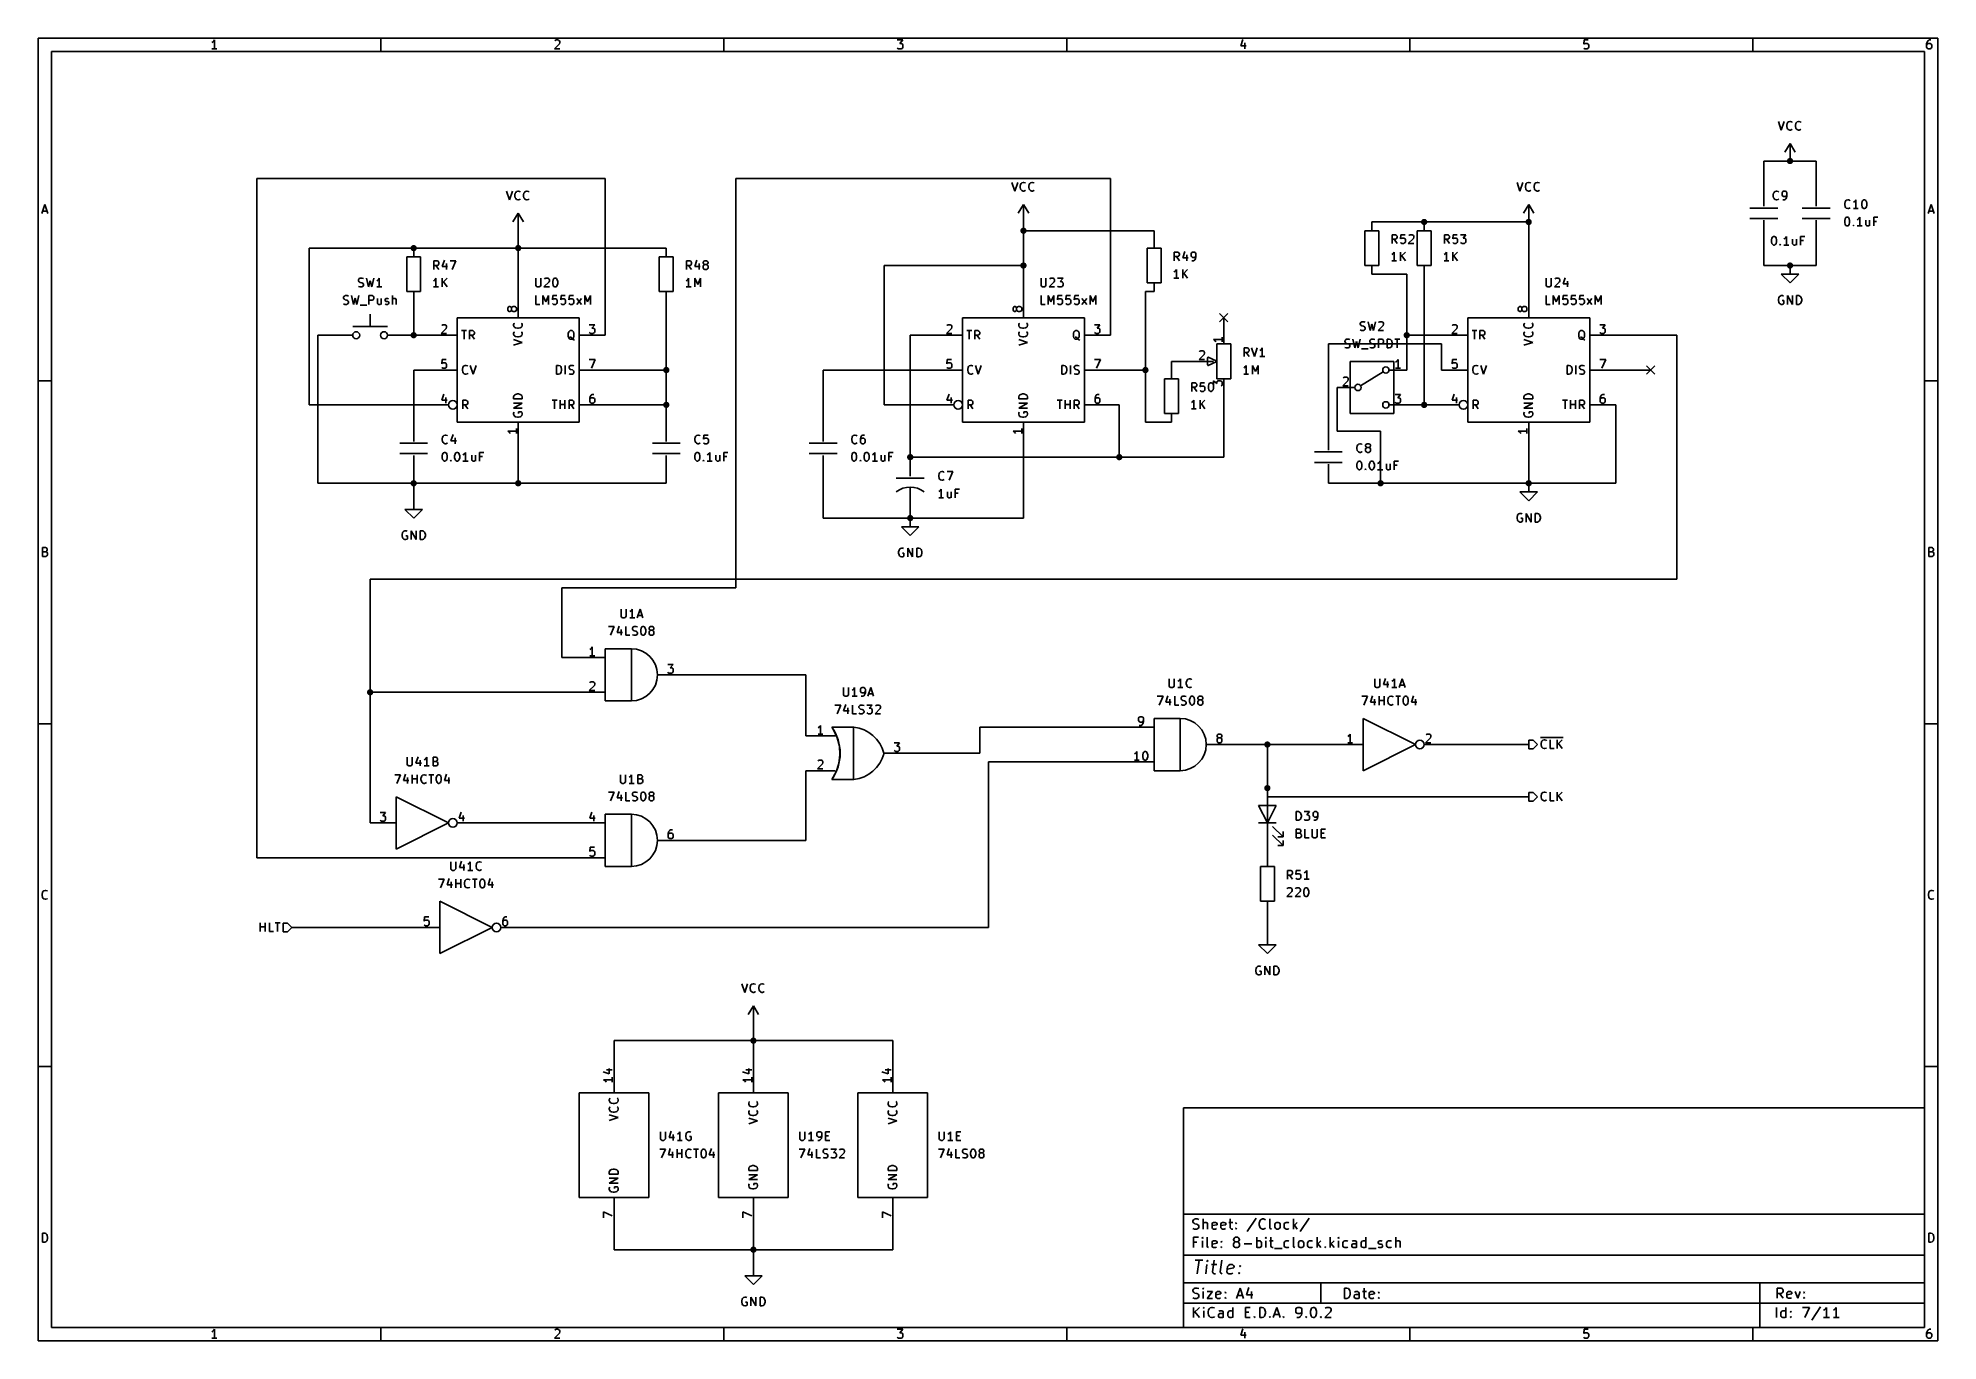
# Model space of a CAD drawing. Extents: x 0.4 to 11.3, y -7.9 to -0.4.
import ezdxf

# ---------------------------------------------------------------- set-up
doc = ezdxf.new("R2010")
doc.units = 0
doc.header["$MEASUREMENT"] = 0
for name, color, linetype in [('BLUE2', 5, 'CONTINUOUS'), ('BROWN2', 54, 'CONTINUOUS'), ('CYAN2', 4, 'CONTINUOUS'), ('GREEN3', 91, 'CONTINUOUS'), ('LYELLOW', 51, 'CONTINUOUS'), ('RED2', 1, 'CONTINUOUS'), ('RED3', 11, 'CONTINUOUS')]:
    doc.layers.add(name, color=color, linetype=linetype)

msp = doc.modelspace()

# ---------------------------------------------------------------- linework, layer by layer
at = {"layer": 'BLUE2', "linetype": 'CONTINUOUS'}
for p, q in [((7.176, -1.976), (7.224, -2.024)), ((7.224, -1.976), (7.176, -2.024)), ((9.626, -2.276), (9.674, -2.324)), ((9.674, -2.276), (9.626, -2.324))]:
    msp.add_line(p, q, dxfattribs=at)
at = {"layer": 'BROWN2', "linetype": 'CONTINUOUS'}
for p, q in [((8.975, -4.425), (8.95, -4.425)), ((8.95, -4.425), (8.95, -4.475)), ((9, -4.45), (8.975, -4.425)), ((8.975, -4.475), (9, -4.45)), ((9.017, -4.409), (9.147, -4.409)), ((9.021, -4.444), (9.024, -4.435)), ((9.021, -4.451), (9.021, -4.444)), ((9.024, -4.461), (9.021, -4.451)), ((9.024, -4.435), (9.026, -4.43)), ((9.026, -4.466), (9.024, -4.461)), ((9.026, -4.43), (9.031, -4.425)), ((9.031, -4.47), (9.026, -4.466)), ((9.031, -4.425), (9.038, -4.423)), ((9.038, -4.473), (9.031, -4.47)), ((9.038, -4.423), (9.043, -4.423)), ((9.043, -4.423), (9.05, -4.425)), ((9.05, -4.47), (9.043, -4.473)), ((9.05, -4.425), (9.052, -4.428)), ((9.052, -4.468), (9.05, -4.47)), ((9.074, -4.473), (9.074, -4.423)), ((9.114, -4.473), (9.114, -4.423)), ((9.143, -4.423), (9.114, -4.451)), ((9.143, -4.473), (9.121, -4.444)), ((8.95, -4.475), (8.975, -4.475)), ((9.043, -4.473), (9.038, -4.473)), ((9.097, -4.473), (9.074, -4.473)), ((8.975, -4.725), (8.95, -4.725)), ((8.95, -4.725), (8.95, -4.775)), ((8.95, -4.775), (8.975, -4.775)), ((9, -4.75), (8.975, -4.725)), ((8.975, -4.775), (9, -4.75)), ((9.021, -4.744), (9.024, -4.735)), ((9.021, -4.751), (9.021, -4.744)), ((9.024, -4.761), (9.021, -4.751)), ((9.024, -4.735), (9.026, -4.73)), ((9.026, -4.766), (9.024, -4.761)), ((9.026, -4.73), (9.031, -4.725)), ((9.031, -4.77), (9.026, -4.766)), ((9.031, -4.725), (9.038, -4.723)), ((9.038, -4.773), (9.031, -4.77)), ((9.038, -4.723), (9.043, -4.723)), ((9.043, -4.773), (9.038, -4.773)), ((9.043, -4.723), (9.05, -4.725)), ((9.05, -4.77), (9.043, -4.773)), ((9.05, -4.725), (9.052, -4.728)), ((9.052, -4.768), (9.05, -4.77)), ((9.074, -4.773), (9.074, -4.723)), ((9.097, -4.773), (9.074, -4.773)), ((9.114, -4.773), (9.114, -4.723)), ((9.143, -4.723), (9.114, -4.751)), ((9.143, -4.773), (9.121, -4.744)), ((1.669, -5.523), (1.669, -5.473)), ((1.669, -5.497), (1.698, -5.497)), ((1.698, -5.523), (1.698, -5.473)), ((1.722, -5.523), (1.722, -5.473)), ((1.746, -5.523), (1.722, -5.523)), ((1.755, -5.473), (1.784, -5.473)), ((1.769, -5.523), (1.769, -5.473)), ((1.825, -5.475), (1.8, -5.475)), ((1.8, -5.475), (1.8, -5.525)), ((1.8, -5.525), (1.825, -5.525)), ((1.85, -5.5), (1.825, -5.475)), ((1.825, -5.525), (1.85, -5.5))]:
    msp.add_line(p, q, dxfattribs=at)
at = {"layer": 'CYAN2', "linetype": 'CONTINUOUS'}
for p, q in [((10.383, -0.873), (10.4, -0.923)), ((10.4, -0.923), (10.417, -0.873)), ((10.431, -0.894), (10.433, -0.885)), ((10.431, -0.901), (10.431, -0.894)), ((10.433, -0.911), (10.431, -0.901)), ((10.433, -0.885), (10.436, -0.88)), ((10.436, -0.916), (10.433, -0.911)), ((10.436, -0.88), (10.44, -0.875)), ((10.44, -0.92), (10.436, -0.916)), ((10.44, -0.875), (10.448, -0.873)), ((10.448, -0.923), (10.44, -0.92)), ((10.448, -0.873), (10.452, -0.873)), ((10.452, -0.923), (10.448, -0.923)), ((10.452, -0.873), (10.46, -0.875)), ((10.46, -0.92), (10.452, -0.923)), ((10.46, -0.875), (10.462, -0.878)), ((10.462, -0.918), (10.46, -0.92)), ((10.481, -0.894), (10.483, -0.885)), ((10.481, -0.901), (10.481, -0.894)), ((10.483, -0.911), (10.481, -0.901)), ((10.483, -0.885), (10.486, -0.88)), ((10.486, -0.916), (10.483, -0.911)), ((10.486, -0.88), (10.49, -0.875)), ((10.49, -0.92), (10.486, -0.916)), ((10.49, -0.875), (10.498, -0.873)), ((10.498, -0.923), (10.49, -0.92)), ((10.498, -0.873), (10.502, -0.873)), ((10.502, -0.923), (10.498, -0.923)), ((10.502, -0.873), (10.51, -0.875)), ((10.51, -0.92), (10.502, -0.923)), ((10.51, -0.875), (10.512, -0.878)), ((10.512, -0.918), (10.51, -0.92)), ((3.083, -1.273), (3.1, -1.323)), ((3.1, -1.323), (3.117, -1.273)), ((3.131, -1.294), (3.133, -1.285)), ((3.131, -1.301), (3.131, -1.294)), ((3.133, -1.311), (3.131, -1.301)), ((3.133, -1.285), (3.136, -1.28)), ((3.136, -1.28), (3.14, -1.275)), ((3.14, -1.275), (3.148, -1.273)), ((3.148, -1.273), (3.152, -1.273)), ((3.152, -1.273), (3.16, -1.275)), ((3.16, -1.275), (3.162, -1.278)), ((3.181, -1.294), (3.183, -1.285)), ((3.181, -1.301), (3.181, -1.294)), ((3.183, -1.311), (3.181, -1.301)), ((3.183, -1.285), (3.186, -1.28)), ((3.186, -1.28), (3.19, -1.275)), ((3.19, -1.275), (3.198, -1.273)), ((3.198, -1.273), (3.202, -1.273)), ((3.202, -1.273), (3.21, -1.275)), ((3.21, -1.275), (3.212, -1.278)), ((5.983, -1.223), (6, -1.273)), ((6, -1.273), (6.017, -1.223)), ((6.031, -1.244), (6.033, -1.235)), ((6.031, -1.251), (6.031, -1.244)), ((6.033, -1.261), (6.031, -1.251)), ((6.033, -1.235), (6.036, -1.23)), ((6.036, -1.266), (6.033, -1.261)), ((6.036, -1.23), (6.04, -1.225)), ((6.04, -1.27), (6.036, -1.266)), ((6.04, -1.225), (6.048, -1.223)), ((6.048, -1.273), (6.04, -1.27)), ((6.048, -1.223), (6.052, -1.223)), ((6.052, -1.273), (6.048, -1.273)), ((6.052, -1.223), (6.06, -1.225)), ((6.06, -1.27), (6.052, -1.273)), ((6.06, -1.225), (6.062, -1.228)), ((6.062, -1.268), (6.06, -1.27)), ((6.081, -1.244), (6.083, -1.235)), ((6.081, -1.251), (6.081, -1.244)), ((6.083, -1.261), (6.081, -1.251)), ((6.083, -1.235), (6.086, -1.23)), ((6.086, -1.266), (6.083, -1.261)), ((6.086, -1.23), (6.09, -1.225)), ((6.09, -1.27), (6.086, -1.266)), ((6.09, -1.225), (6.098, -1.223)), ((6.098, -1.273), (6.09, -1.27)), ((6.098, -1.223), (6.102, -1.223)), ((6.102, -1.273), (6.098, -1.273)), ((6.102, -1.223), (6.11, -1.225)), ((6.11, -1.27), (6.102, -1.273)), ((6.11, -1.225), (6.112, -1.228)), ((6.112, -1.268), (6.11, -1.27)), ((8.883, -1.223), (8.9, -1.273)), ((8.9, -1.273), (8.917, -1.223)), ((8.931, -1.244), (8.933, -1.235)), ((8.931, -1.251), (8.931, -1.244)), ((8.933, -1.261), (8.931, -1.251)), ((8.933, -1.235), (8.936, -1.23)), ((8.936, -1.266), (8.933, -1.261)), ((8.936, -1.23), (8.94, -1.225)), ((8.94, -1.27), (8.936, -1.266)), ((8.94, -1.225), (8.948, -1.223)), ((8.948, -1.273), (8.94, -1.27)), ((8.948, -1.223), (8.952, -1.223)), ((8.952, -1.273), (8.948, -1.273)), ((8.952, -1.223), (8.96, -1.225)), ((8.96, -1.27), (8.952, -1.273)), ((8.96, -1.225), (8.962, -1.228)), ((8.962, -1.268), (8.96, -1.27)), ((8.981, -1.244), (8.983, -1.235)), ((8.981, -1.251), (8.981, -1.244)), ((8.983, -1.261), (8.981, -1.251)), ((8.983, -1.235), (8.986, -1.23)), ((8.986, -1.266), (8.983, -1.261)), ((8.986, -1.23), (8.99, -1.225)), ((8.99, -1.27), (8.986, -1.266)), ((8.99, -1.225), (8.998, -1.223)), ((8.998, -1.273), (8.99, -1.27)), ((8.998, -1.223), (9.002, -1.223)), ((9.002, -1.273), (8.998, -1.273)), ((9.002, -1.223), (9.01, -1.225)), ((9.01, -1.27), (9.002, -1.273)), ((9.01, -1.225), (9.012, -1.228)), ((9.012, -1.268), (9.01, -1.27)), ((10.354, -1.294), (10.356, -1.285)), ((10.354, -1.294), (10.356, -1.285)), ((10.354, -1.301), (10.354, -1.294)), ((10.354, -1.301), (10.354, -1.294)), ((10.356, -1.311), (10.354, -1.301)), ((10.356, -1.311), (10.354, -1.301)), ((10.356, -1.285), (10.359, -1.28)), ((10.356, -1.285), (10.359, -1.28)), ((10.359, -1.28), (10.363, -1.275)), ((10.359, -1.28), (10.363, -1.275)), ((10.363, -1.275), (10.371, -1.273)), ((10.363, -1.275), (10.371, -1.273)), ((10.371, -1.273), (10.375, -1.273)), ((10.371, -1.273), (10.375, -1.273)), ((10.375, -1.273), (10.382, -1.275)), ((10.375, -1.273), (10.382, -1.275)), ((10.382, -1.275), (10.385, -1.278)), ((10.382, -1.275), (10.385, -1.278)), ((10.406, -1.278), (10.404, -1.282)), ((10.406, -1.278), (10.404, -1.282)), ((10.404, -1.282), (10.404, -1.294)), ((10.404, -1.282), (10.404, -1.294)), ((10.404, -1.294), (10.406, -1.299)), ((10.404, -1.294), (10.406, -1.299)), ((10.409, -1.275), (10.406, -1.278)), ((10.409, -1.275), (10.406, -1.278)), ((10.406, -1.299), (10.409, -1.301)), ((10.406, -1.299), (10.409, -1.301)), ((10.413, -1.273), (10.409, -1.275)), ((10.413, -1.273), (10.409, -1.275)), ((10.409, -1.301), (10.413, -1.304)), ((10.409, -1.301), (10.413, -1.304)), ((10.423, -1.273), (10.413, -1.273)), ((10.423, -1.273), (10.413, -1.273)), ((10.413, -1.304), (10.423, -1.304)), ((10.413, -1.304), (10.423, -1.304)), ((10.428, -1.275), (10.423, -1.273)), ((10.428, -1.275), (10.423, -1.273)), ((10.423, -1.304), (10.428, -1.301)), ((10.423, -1.304), (10.428, -1.301)), ((10.43, -1.278), (10.428, -1.275)), ((10.43, -1.278), (10.428, -1.275)), ((10.428, -1.301), (10.43, -1.299)), ((10.428, -1.301), (10.43, -1.299)), ((10.432, -1.282), (10.43, -1.278)), ((10.432, -1.282), (10.43, -1.278)), ((10.43, -1.299), (10.432, -1.294)), ((10.43, -1.299), (10.432, -1.294)), ((10.43, -1.311), (10.432, -1.301)), ((10.43, -1.311), (10.432, -1.301)), ((10.432, -1.301), (10.432, -1.282)), ((10.432, -1.301), (10.432, -1.282)), ((3.136, -1.316), (3.133, -1.311)), ((3.14, -1.32), (3.136, -1.316)), ((3.148, -1.323), (3.14, -1.32)), ((3.152, -1.323), (3.148, -1.323)), ((3.16, -1.32), (3.152, -1.323)), ((3.162, -1.318), (3.16, -1.32)), ((3.186, -1.316), (3.183, -1.311)), ((3.19, -1.32), (3.186, -1.316)), ((3.198, -1.323), (3.19, -1.32)), ((3.202, -1.323), (3.198, -1.323)), ((3.21, -1.32), (3.202, -1.323)), ((3.212, -1.318), (3.21, -1.32)), ((10.359, -1.316), (10.356, -1.311)), ((10.359, -1.316), (10.356, -1.311)), ((10.363, -1.32), (10.359, -1.316)), ((10.363, -1.32), (10.359, -1.316)), ((10.371, -1.323), (10.363, -1.32)), ((10.371, -1.323), (10.363, -1.32)), ((10.375, -1.323), (10.371, -1.323)), ((10.375, -1.323), (10.371, -1.323)), ((10.382, -1.32), (10.375, -1.323)), ((10.382, -1.32), (10.375, -1.323)), ((10.385, -1.318), (10.382, -1.32)), ((10.385, -1.318), (10.382, -1.32)), ((10.409, -1.323), (10.418, -1.323)), ((10.409, -1.323), (10.418, -1.323)), ((10.418, -1.323), (10.423, -1.32)), ((10.418, -1.323), (10.423, -1.32)), ((10.423, -1.32), (10.425, -1.318)), ((10.423, -1.32), (10.425, -1.318)), ((10.425, -1.318), (10.43, -1.311)), ((10.425, -1.318), (10.43, -1.311)), ((10.764, -1.344), (10.766, -1.335)), ((10.764, -1.344), (10.766, -1.335)), ((10.764, -1.351), (10.764, -1.344)), ((10.764, -1.351), (10.764, -1.344)), ((10.766, -1.361), (10.764, -1.351)), ((10.766, -1.361), (10.764, -1.351)), ((10.766, -1.335), (10.769, -1.33)), ((10.766, -1.335), (10.769, -1.33)), ((10.769, -1.366), (10.766, -1.361)), ((10.769, -1.366), (10.766, -1.361)), ((10.769, -1.33), (10.773, -1.325)), ((10.769, -1.33), (10.773, -1.325)), ((10.773, -1.37), (10.769, -1.366)), ((10.773, -1.37), (10.769, -1.366)), ((10.773, -1.325), (10.781, -1.323)), ((10.773, -1.325), (10.781, -1.323)), ((10.781, -1.373), (10.773, -1.37)), ((10.781, -1.373), (10.773, -1.37)), ((10.781, -1.323), (10.785, -1.323)), ((10.781, -1.323), (10.785, -1.323)), ((10.785, -1.373), (10.781, -1.373)), ((10.785, -1.373), (10.781, -1.373)), ((10.785, -1.323), (10.792, -1.325)), ((10.785, -1.323), (10.792, -1.325)), ((10.792, -1.37), (10.785, -1.373)), ((10.792, -1.37), (10.785, -1.373)), ((10.792, -1.325), (10.795, -1.328)), ((10.792, -1.325), (10.795, -1.328)), ((10.795, -1.368), (10.792, -1.37)), ((10.795, -1.368), (10.792, -1.37)), ((10.819, -1.335), (10.814, -1.337)), ((10.819, -1.335), (10.814, -1.337)), ((10.842, -1.373), (10.814, -1.373)), ((10.842, -1.373), (10.814, -1.373)), ((10.823, -1.33), (10.819, -1.335)), ((10.823, -1.33), (10.819, -1.335)), ((10.828, -1.323), (10.823, -1.33)), ((10.828, -1.323), (10.823, -1.33)), ((10.828, -1.373), (10.828, -1.323)), ((10.828, -1.373), (10.828, -1.323)), ((10.862, -1.342), (10.864, -1.332)), ((10.862, -1.342), (10.864, -1.332)), ((10.862, -1.354), (10.862, -1.342)), ((10.862, -1.354), (10.862, -1.342)), ((10.864, -1.363), (10.862, -1.354)), ((10.864, -1.363), (10.862, -1.354)), ((10.864, -1.332), (10.866, -1.328)), ((10.864, -1.332), (10.866, -1.328)), ((10.866, -1.368), (10.864, -1.363)), ((10.866, -1.368), (10.864, -1.363)), ((10.866, -1.328), (10.869, -1.325)), ((10.866, -1.328), (10.869, -1.325)), ((10.869, -1.37), (10.866, -1.368)), ((10.869, -1.37), (10.866, -1.368)), ((10.869, -1.325), (10.873, -1.323)), ((10.869, -1.325), (10.873, -1.323)), ((10.873, -1.373), (10.869, -1.37)), ((10.873, -1.373), (10.869, -1.37)), ((10.873, -1.323), (10.878, -1.323)), ((10.873, -1.323), (10.878, -1.323)), ((10.878, -1.373), (10.873, -1.373)), ((10.878, -1.373), (10.873, -1.373)), ((10.878, -1.323), (10.883, -1.325)), ((10.878, -1.323), (10.883, -1.325)), ((10.883, -1.37), (10.878, -1.373)), ((10.883, -1.37), (10.878, -1.373)), ((10.883, -1.325), (10.885, -1.328)), ((10.883, -1.325), (10.885, -1.328)), ((10.885, -1.368), (10.883, -1.37)), ((10.885, -1.368), (10.883, -1.37)), ((10.885, -1.328), (10.888, -1.332)), ((10.885, -1.328), (10.888, -1.332)), ((10.888, -1.363), (10.885, -1.368)), ((10.888, -1.363), (10.885, -1.368)), ((10.888, -1.332), (10.89, -1.342)), ((10.888, -1.332), (10.89, -1.342)), ((10.89, -1.354), (10.888, -1.363)), ((10.89, -1.354), (10.888, -1.363)), ((10.89, -1.342), (10.89, -1.354)), ((10.89, -1.342), (10.89, -1.354)), ((8.166, -1.573), (8.166, -1.523)), ((8.166, -1.523), (8.185, -1.523)), ((8.185, -1.523), (8.19, -1.525)), ((8.19, -1.525), (8.192, -1.528)), ((8.216, -1.523), (8.214, -1.547)), ((8.24, -1.523), (8.216, -1.523)), ((8.262, -1.528), (8.264, -1.525)), ((8.264, -1.525), (8.269, -1.523)), ((8.269, -1.523), (8.281, -1.523)), ((8.281, -1.523), (8.285, -1.525)), ((8.285, -1.525), (8.288, -1.528)), ((8.466, -1.573), (8.466, -1.523)), ((8.466, -1.523), (8.485, -1.523)), ((8.466, -1.573), (8.466, -1.523)), ((8.466, -1.523), (8.485, -1.523)), ((8.485, -1.523), (8.49, -1.525)), ((8.485, -1.523), (8.49, -1.525)), ((8.49, -1.525), (8.492, -1.528)), ((8.49, -1.525), (8.492, -1.528)), ((8.516, -1.523), (8.514, -1.547)), ((8.516, -1.523), (8.514, -1.547)), ((8.54, -1.523), (8.516, -1.523)), ((8.54, -1.523), (8.516, -1.523)), ((8.559, -1.523), (8.59, -1.523)), ((8.559, -1.523), (8.59, -1.523)), ((8.59, -1.523), (8.573, -1.542)), ((8.59, -1.523), (8.573, -1.542)), ((10.764, -1.442), (10.766, -1.432)), ((10.764, -1.442), (10.766, -1.432)), ((10.764, -1.454), (10.764, -1.442)), ((10.764, -1.454), (10.764, -1.442)), ((10.766, -1.463), (10.764, -1.454)), ((10.766, -1.463), (10.764, -1.454)), ((10.766, -1.432), (10.769, -1.428)), ((10.766, -1.432), (10.769, -1.428)), ((10.769, -1.468), (10.766, -1.463)), ((10.769, -1.468), (10.766, -1.463)), ((10.769, -1.428), (10.771, -1.425)), ((10.769, -1.428), (10.771, -1.425)), ((10.771, -1.47), (10.769, -1.468)), ((10.771, -1.47), (10.769, -1.468)), ((10.771, -1.425), (10.776, -1.423)), ((10.771, -1.425), (10.776, -1.423)), ((10.776, -1.473), (10.771, -1.47)), ((10.776, -1.473), (10.771, -1.47)), ((10.776, -1.423), (10.781, -1.423)), ((10.776, -1.423), (10.781, -1.423)), ((10.781, -1.473), (10.776, -1.473)), ((10.781, -1.473), (10.776, -1.473)), ((10.781, -1.423), (10.785, -1.425)), ((10.781, -1.423), (10.785, -1.425)), ((10.785, -1.47), (10.781, -1.473)), ((10.785, -1.47), (10.781, -1.473)), ((10.785, -1.425), (10.788, -1.428)), ((10.785, -1.425), (10.788, -1.428)), ((10.788, -1.468), (10.785, -1.47)), ((10.788, -1.468), (10.785, -1.47)), ((10.788, -1.428), (10.79, -1.432)), ((10.788, -1.428), (10.79, -1.432)), ((10.79, -1.463), (10.788, -1.468)), ((10.79, -1.463), (10.788, -1.468)), ((10.79, -1.432), (10.792, -1.442)), ((10.79, -1.432), (10.792, -1.442)), ((10.792, -1.454), (10.79, -1.463)), ((10.792, -1.454), (10.79, -1.463)), ((10.792, -1.442), (10.792, -1.454)), ((10.792, -1.442), (10.792, -1.454)), ((10.812, -1.47), (10.814, -1.468)), ((10.812, -1.47), (10.814, -1.468)), ((10.814, -1.473), (10.812, -1.47)), ((10.814, -1.473), (10.812, -1.47)), ((10.814, -1.468), (10.816, -1.47)), ((10.814, -1.468), (10.814, -1.473)), ((10.814, -1.468), (10.816, -1.47)), ((10.814, -1.468), (10.814, -1.473)), ((10.816, -1.47), (10.814, -1.473)), ((10.816, -1.47), (10.814, -1.473)), ((10.84, -1.435), (10.835, -1.437)), ((10.84, -1.435), (10.835, -1.437)), ((10.864, -1.473), (10.835, -1.473)), ((10.864, -1.473), (10.835, -1.473)), ((10.845, -1.43), (10.84, -1.435)), ((10.845, -1.43), (10.84, -1.435)), ((10.85, -1.423), (10.845, -1.43)), ((10.85, -1.423), (10.845, -1.43)), ((10.85, -1.473), (10.85, -1.423)), ((10.85, -1.473), (10.85, -1.423)), ((10.885, -1.439), (10.885, -1.466)), ((10.885, -1.439), (10.885, -1.466)), ((10.885, -1.466), (10.888, -1.47)), ((10.885, -1.466), (10.888, -1.47)), ((10.888, -1.47), (10.892, -1.473)), ((10.888, -1.47), (10.892, -1.473)), ((10.892, -1.473), (10.9, -1.473)), ((10.892, -1.473), (10.9, -1.473)), ((10.9, -1.473), (10.904, -1.47)), ((10.9, -1.473), (10.904, -1.47)), ((10.904, -1.47), (10.907, -1.468)), ((10.904, -1.47), (10.907, -1.468)), ((10.907, -1.439), (10.907, -1.473)), ((10.907, -1.439), (10.907, -1.473)), ((10.931, -1.473), (10.931, -1.423)), ((10.931, -1.423), (10.954, -1.423)), ((10.931, -1.473), (10.931, -1.423)), ((10.931, -1.423), (10.954, -1.423)), ((10.947, -1.447), (10.931, -1.447)), ((10.947, -1.447), (10.931, -1.447)), ((6.916, -1.673), (6.916, -1.623)), ((6.916, -1.623), (6.935, -1.623)), ((6.935, -1.623), (6.94, -1.625)), ((6.94, -1.625), (6.942, -1.628)), ((6.942, -1.628), (6.945, -1.632)), ((6.945, -1.632), (6.945, -1.639)), ((6.976, -1.62), (6.964, -1.656)), ((7.014, -1.628), (7.012, -1.632)), ((7.012, -1.632), (7.012, -1.644)), ((7.016, -1.625), (7.014, -1.628)), ((7.021, -1.623), (7.016, -1.625)), ((7.031, -1.623), (7.021, -1.623)), ((7.035, -1.625), (7.031, -1.623)), ((7.038, -1.628), (7.035, -1.625)), ((7.04, -1.632), (7.038, -1.628)), ((7.04, -1.651), (7.04, -1.632)), ((8.169, -1.635), (8.164, -1.637)), ((8.185, -1.549), (8.166, -1.549)), ((8.173, -1.63), (8.169, -1.635)), ((8.178, -1.623), (8.173, -1.63)), ((8.195, -1.573), (8.178, -1.549)), ((8.178, -1.673), (8.178, -1.623)), ((8.19, -1.547), (8.185, -1.549)), ((8.192, -1.544), (8.19, -1.547)), ((8.192, -1.528), (8.195, -1.532)), ((8.195, -1.539), (8.192, -1.544)), ((8.195, -1.532), (8.195, -1.539)), ((8.214, -1.547), (8.216, -1.544)), ((8.216, -1.57), (8.214, -1.568)), ((8.214, -1.673), (8.214, -1.623)), ((8.242, -1.623), (8.214, -1.651)), ((8.216, -1.544), (8.221, -1.542)), ((8.221, -1.573), (8.216, -1.57)), ((8.221, -1.542), (8.233, -1.542)), ((8.233, -1.573), (8.221, -1.573)), ((8.233, -1.542), (8.238, -1.544)), ((8.238, -1.57), (8.233, -1.573)), ((8.238, -1.544), (8.24, -1.547)), ((8.24, -1.568), (8.238, -1.57)), ((8.24, -1.547), (8.242, -1.551)), ((8.242, -1.563), (8.24, -1.568)), ((8.242, -1.551), (8.242, -1.563)), ((8.288, -1.544), (8.259, -1.573)), ((8.259, -1.573), (8.29, -1.573)), ((8.288, -1.528), (8.29, -1.532)), ((8.29, -1.537), (8.288, -1.544)), ((8.29, -1.532), (8.29, -1.537)), ((8.469, -1.635), (8.464, -1.637)), ((8.469, -1.635), (8.464, -1.637)), ((8.485, -1.549), (8.466, -1.549)), ((8.485, -1.549), (8.466, -1.549)), ((8.473, -1.63), (8.469, -1.635)), ((8.473, -1.63), (8.469, -1.635)), ((8.478, -1.623), (8.473, -1.63)), ((8.478, -1.623), (8.473, -1.63)), ((8.495, -1.573), (8.478, -1.549)), ((8.495, -1.573), (8.478, -1.549)), ((8.478, -1.673), (8.478, -1.623)), ((8.478, -1.673), (8.478, -1.623)), ((8.49, -1.547), (8.485, -1.549)), ((8.49, -1.547), (8.485, -1.549)), ((8.492, -1.544), (8.49, -1.547)), ((8.492, -1.544), (8.49, -1.547)), ((8.492, -1.528), (8.495, -1.532)), ((8.492, -1.528), (8.495, -1.532)), ((8.495, -1.539), (8.492, -1.544)), ((8.495, -1.539), (8.492, -1.544)), ((8.495, -1.532), (8.495, -1.539)), ((8.495, -1.532), (8.495, -1.539)), ((8.514, -1.547), (8.516, -1.544)), ((8.514, -1.547), (8.516, -1.544)), ((8.516, -1.57), (8.514, -1.568)), ((8.516, -1.57), (8.514, -1.568)), ((8.514, -1.673), (8.514, -1.623)), ((8.542, -1.623), (8.514, -1.651)), ((8.514, -1.673), (8.514, -1.623)), ((8.542, -1.623), (8.514, -1.651)), ((8.516, -1.544), (8.521, -1.542)), ((8.516, -1.544), (8.521, -1.542)), ((8.521, -1.573), (8.516, -1.57)), ((8.521, -1.573), (8.516, -1.57)), ((8.521, -1.542), (8.533, -1.542)), ((8.521, -1.542), (8.533, -1.542)), ((8.533, -1.573), (8.521, -1.573)), ((8.533, -1.573), (8.521, -1.573)), ((8.533, -1.542), (8.538, -1.544)), ((8.533, -1.542), (8.538, -1.544)), ((8.538, -1.57), (8.533, -1.573)), ((8.538, -1.57), (8.533, -1.573)), ((8.538, -1.544), (8.54, -1.547)), ((8.538, -1.544), (8.54, -1.547)), ((8.54, -1.568), (8.538, -1.57)), ((8.54, -1.568), (8.538, -1.57)), ((8.54, -1.547), (8.542, -1.551)), ((8.54, -1.547), (8.542, -1.551)), ((8.542, -1.563), (8.54, -1.568)), ((8.542, -1.563), (8.54, -1.568)), ((8.542, -1.551), (8.542, -1.563)), ((8.542, -1.551), (8.542, -1.563)), ((8.562, -1.57), (8.559, -1.568)), ((8.562, -1.57), (8.559, -1.568)), ((8.566, -1.573), (8.562, -1.57)), ((8.566, -1.573), (8.562, -1.57)), ((8.581, -1.573), (8.566, -1.573)), ((8.581, -1.573), (8.566, -1.573)), ((8.573, -1.542), (8.581, -1.542)), ((8.573, -1.542), (8.581, -1.542)), ((8.581, -1.542), (8.585, -1.544)), ((8.581, -1.542), (8.585, -1.544)), ((8.585, -1.57), (8.581, -1.573)), ((8.585, -1.57), (8.581, -1.573)), ((8.585, -1.544), (8.588, -1.547)), ((8.585, -1.544), (8.588, -1.547)), ((8.588, -1.568), (8.585, -1.57)), ((8.588, -1.568), (8.585, -1.57)), ((8.588, -1.547), (8.59, -1.551)), ((8.588, -1.547), (8.59, -1.551)), ((8.59, -1.563), (8.588, -1.568)), ((8.59, -1.563), (8.588, -1.568)), ((8.59, -1.551), (8.59, -1.563)), ((8.59, -1.551), (8.59, -1.563)), ((10.344, -1.552), (10.346, -1.542)), ((10.344, -1.552), (10.346, -1.542)), ((10.344, -1.564), (10.344, -1.552)), ((10.344, -1.564), (10.344, -1.552)), ((10.346, -1.573), (10.344, -1.564)), ((10.346, -1.573), (10.344, -1.564)), ((10.346, -1.542), (10.349, -1.538)), ((10.346, -1.542), (10.349, -1.538)), ((10.349, -1.578), (10.346, -1.573)), ((10.349, -1.578), (10.346, -1.573)), ((10.349, -1.538), (10.351, -1.535)), ((10.349, -1.538), (10.351, -1.535)), ((10.351, -1.58), (10.349, -1.578)), ((10.351, -1.58), (10.349, -1.578)), ((10.351, -1.535), (10.356, -1.533)), ((10.351, -1.535), (10.356, -1.533)), ((10.356, -1.583), (10.351, -1.58)), ((10.356, -1.583), (10.351, -1.58)), ((10.356, -1.533), (10.361, -1.533)), ((10.356, -1.533), (10.361, -1.533)), ((10.361, -1.583), (10.356, -1.583)), ((10.361, -1.583), (10.356, -1.583)), ((10.361, -1.533), (10.365, -1.535)), ((10.361, -1.533), (10.365, -1.535)), ((10.365, -1.58), (10.361, -1.583)), ((10.365, -1.58), (10.361, -1.583)), ((10.365, -1.535), (10.368, -1.538)), ((10.365, -1.535), (10.368, -1.538)), ((10.368, -1.578), (10.365, -1.58)), ((10.368, -1.578), (10.365, -1.58)), ((10.368, -1.538), (10.37, -1.542)), ((10.368, -1.538), (10.37, -1.542)), ((10.37, -1.573), (10.368, -1.578)), ((10.37, -1.573), (10.368, -1.578)), ((10.37, -1.542), (10.372, -1.552)), ((10.37, -1.542), (10.372, -1.552)), ((10.372, -1.564), (10.37, -1.573)), ((10.372, -1.564), (10.37, -1.573)), ((10.372, -1.552), (10.372, -1.564)), ((10.372, -1.552), (10.372, -1.564)), ((10.392, -1.58), (10.394, -1.578)), ((10.392, -1.58), (10.394, -1.578)), ((10.394, -1.583), (10.392, -1.58)), ((10.394, -1.583), (10.392, -1.58)), ((10.394, -1.578), (10.396, -1.58)), ((10.394, -1.578), (10.394, -1.583)), ((10.394, -1.578), (10.396, -1.58)), ((10.394, -1.578), (10.394, -1.583)), ((10.396, -1.58), (10.394, -1.583)), ((10.396, -1.58), (10.394, -1.583)), ((10.42, -1.545), (10.415, -1.547)), ((10.42, -1.545), (10.415, -1.547)), ((10.444, -1.583), (10.415, -1.583)), ((10.444, -1.583), (10.415, -1.583)), ((10.425, -1.54), (10.42, -1.545)), ((10.425, -1.54), (10.42, -1.545)), ((10.43, -1.533), (10.425, -1.54)), ((10.43, -1.533), (10.425, -1.54)), ((10.43, -1.583), (10.43, -1.533)), ((10.43, -1.583), (10.43, -1.533)), ((10.465, -1.549), (10.465, -1.576)), ((10.465, -1.549), (10.465, -1.576)), ((10.465, -1.576), (10.468, -1.58)), ((10.465, -1.576), (10.468, -1.58)), ((10.468, -1.58), (10.472, -1.583)), ((10.468, -1.58), (10.472, -1.583)), ((10.472, -1.583), (10.48, -1.583)), ((10.472, -1.583), (10.48, -1.583)), ((10.48, -1.583), (10.484, -1.58)), ((10.48, -1.583), (10.484, -1.58)), ((10.484, -1.58), (10.487, -1.578)), ((10.484, -1.58), (10.487, -1.578)), ((10.487, -1.549), (10.487, -1.583)), ((10.487, -1.549), (10.487, -1.583)), ((10.511, -1.583), (10.511, -1.533)), ((10.511, -1.533), (10.534, -1.533)), ((10.511, -1.583), (10.511, -1.533)), ((10.511, -1.533), (10.534, -1.533)), ((10.527, -1.557), (10.511, -1.557)), ((10.527, -1.557), (10.511, -1.557)), ((2.666, -1.723), (2.666, -1.673)), ((2.666, -1.673), (2.685, -1.673)), ((2.666, -1.723), (2.666, -1.673)), ((2.666, -1.673), (2.685, -1.673)), ((2.685, -1.699), (2.666, -1.699)), ((2.685, -1.699), (2.666, -1.699)), ((2.695, -1.723), (2.678, -1.699)), ((2.695, -1.723), (2.678, -1.699)), ((2.685, -1.673), (2.69, -1.675)), ((2.685, -1.673), (2.69, -1.675)), ((2.69, -1.697), (2.685, -1.699)), ((2.69, -1.697), (2.685, -1.699)), ((2.69, -1.675), (2.692, -1.678)), ((2.69, -1.675), (2.692, -1.678)), ((2.692, -1.694), (2.69, -1.697)), ((2.692, -1.694), (2.69, -1.697)), ((2.692, -1.678), (2.695, -1.682)), ((2.692, -1.678), (2.695, -1.682)), ((2.695, -1.689), (2.692, -1.694)), ((2.695, -1.689), (2.692, -1.694)), ((2.695, -1.682), (2.695, -1.689)), ((2.695, -1.682), (2.695, -1.689)), ((2.726, -1.67), (2.714, -1.706)), ((2.726, -1.67), (2.714, -1.706)), ((2.714, -1.706), (2.745, -1.706)), ((2.714, -1.706), (2.745, -1.706)), ((2.738, -1.689), (2.738, -1.723)), ((2.738, -1.689), (2.738, -1.723)), ((2.759, -1.673), (2.792, -1.673)), ((2.759, -1.673), (2.792, -1.673)), ((2.792, -1.673), (2.771, -1.723)), ((2.792, -1.673), (2.771, -1.723)), ((4.116, -1.723), (4.116, -1.673)), ((4.116, -1.673), (4.135, -1.673)), ((4.135, -1.699), (4.116, -1.699)), ((4.145, -1.723), (4.128, -1.699)), ((4.135, -1.673), (4.14, -1.675)), ((4.14, -1.697), (4.135, -1.699)), ((4.14, -1.675), (4.142, -1.678)), ((4.142, -1.694), (4.14, -1.697)), ((4.142, -1.678), (4.145, -1.682)), ((4.145, -1.689), (4.142, -1.694)), ((4.145, -1.682), (4.145, -1.689)), ((4.176, -1.67), (4.164, -1.706)), ((4.164, -1.706), (4.195, -1.706)), ((4.188, -1.689), (4.188, -1.723)), ((4.212, -1.682), (4.214, -1.678)), ((4.212, -1.685), (4.212, -1.682)), ((4.214, -1.689), (4.212, -1.685)), ((4.214, -1.699), (4.212, -1.704)), ((4.212, -1.704), (4.212, -1.713)), ((4.212, -1.713), (4.214, -1.718)), ((4.214, -1.678), (4.216, -1.675)), ((4.216, -1.692), (4.214, -1.689)), ((4.216, -1.697), (4.214, -1.699)), ((4.214, -1.718), (4.216, -1.72)), ((4.216, -1.675), (4.221, -1.673)), ((4.221, -1.694), (4.216, -1.692)), ((4.221, -1.694), (4.216, -1.697)), ((4.216, -1.72), (4.221, -1.723)), ((4.221, -1.673), (4.231, -1.673)), ((4.231, -1.694), (4.221, -1.694)), ((4.221, -1.723), (4.231, -1.723)), ((4.231, -1.673), (4.235, -1.675)), ((4.235, -1.692), (4.231, -1.694)), ((4.235, -1.697), (4.231, -1.694)), ((4.231, -1.723), (4.235, -1.72)), ((4.235, -1.675), (4.238, -1.678)), ((4.238, -1.689), (4.235, -1.692)), ((4.238, -1.699), (4.235, -1.697)), ((4.235, -1.72), (4.238, -1.718)), ((4.238, -1.678), (4.24, -1.682)), ((4.24, -1.685), (4.238, -1.689)), ((4.24, -1.704), (4.238, -1.699)), ((4.238, -1.718), (4.24, -1.713)), ((4.24, -1.682), (4.24, -1.685)), ((4.24, -1.713), (4.24, -1.704)), ((6.919, -1.735), (6.914, -1.737)), ((6.935, -1.649), (6.916, -1.649)), ((6.923, -1.73), (6.919, -1.735)), ((6.928, -1.723), (6.923, -1.73)), ((6.945, -1.673), (6.928, -1.649)), ((6.928, -1.773), (6.928, -1.723)), ((6.94, -1.647), (6.935, -1.649)), ((6.942, -1.644), (6.94, -1.647)), ((6.945, -1.639), (6.942, -1.644)), ((6.964, -1.656), (6.995, -1.656)), ((6.964, -1.773), (6.964, -1.723)), ((6.992, -1.723), (6.964, -1.751)), ((6.992, -1.773), (6.971, -1.744)), ((6.988, -1.639), (6.988, -1.673)), ((7.012, -1.644), (7.014, -1.649)), ((7.014, -1.649), (7.016, -1.651)), ((7.016, -1.651), (7.021, -1.654)), ((7.016, -1.673), (7.026, -1.673)), ((7.021, -1.654), (7.031, -1.654)), ((7.026, -1.673), (7.031, -1.67)), ((7.031, -1.654), (7.035, -1.651)), ((7.031, -1.67), (7.033, -1.668)), ((7.033, -1.668), (7.038, -1.661)), ((7.035, -1.651), (7.038, -1.649)), ((7.038, -1.649), (7.04, -1.644)), ((7.038, -1.661), (7.04, -1.651)), ((8.192, -1.673), (8.164, -1.673)), ((8.242, -1.673), (8.221, -1.644)), ((8.492, -1.673), (8.464, -1.673)), ((8.492, -1.673), (8.464, -1.673)), ((8.542, -1.673), (8.521, -1.644)), ((8.542, -1.673), (8.521, -1.644)), ((2.233, -1.782), (2.236, -1.778)), ((2.233, -1.782), (2.236, -1.778)), ((2.233, -1.787), (2.233, -1.782)), ((2.233, -1.787), (2.233, -1.782)), ((2.236, -1.792), (2.233, -1.787)), ((2.236, -1.792), (2.233, -1.787)), ((2.233, -1.82), (2.24, -1.823)), ((2.233, -1.82), (2.24, -1.823)), ((2.236, -1.778), (2.238, -1.775)), ((2.236, -1.778), (2.238, -1.775)), ((2.238, -1.794), (2.236, -1.792)), ((2.238, -1.794), (2.236, -1.792)), ((2.238, -1.775), (2.243, -1.773)), ((2.238, -1.775), (2.243, -1.773)), ((2.243, -1.797), (2.238, -1.794)), ((2.243, -1.797), (2.238, -1.794)), ((2.24, -1.823), (2.252, -1.823)), ((2.24, -1.823), (2.252, -1.823)), ((2.243, -1.773), (2.255, -1.773)), ((2.243, -1.773), (2.255, -1.773)), ((2.252, -1.799), (2.243, -1.797)), ((2.252, -1.799), (2.243, -1.797)), ((2.257, -1.801), (2.252, -1.799)), ((2.257, -1.801), (2.252, -1.799)), ((2.252, -1.823), (2.257, -1.82)), ((2.252, -1.823), (2.257, -1.82)), ((2.255, -1.773), (2.262, -1.775)), ((2.255, -1.773), (2.262, -1.775)), ((2.26, -1.804), (2.257, -1.801)), ((2.26, -1.804), (2.257, -1.801)), ((2.257, -1.82), (2.26, -1.818)), ((2.257, -1.82), (2.26, -1.818)), ((2.262, -1.809), (2.26, -1.804)), ((2.262, -1.809), (2.26, -1.804)), ((2.26, -1.818), (2.262, -1.813)), ((2.26, -1.818), (2.262, -1.813)), ((2.262, -1.813), (2.262, -1.809)), ((2.262, -1.813), (2.262, -1.809)), ((2.279, -1.773), (2.29, -1.823)), ((2.279, -1.773), (2.29, -1.823)), ((2.29, -1.823), (2.3, -1.787)), ((2.29, -1.823), (2.3, -1.787)), ((2.3, -1.787), (2.31, -1.823)), ((2.3, -1.787), (2.31, -1.823)), ((2.31, -1.823), (2.321, -1.773)), ((2.31, -1.823), (2.321, -1.773)), ((2.343, -1.785), (2.338, -1.787)), ((2.343, -1.785), (2.338, -1.787)), ((2.367, -1.823), (2.338, -1.823)), ((2.367, -1.823), (2.338, -1.823)), ((2.348, -1.78), (2.343, -1.785)), ((2.348, -1.78), (2.343, -1.785)), ((2.352, -1.773), (2.348, -1.78)), ((2.352, -1.773), (2.348, -1.78)), ((2.352, -1.823), (2.352, -1.773)), ((2.352, -1.823), (2.352, -1.773)), ((2.669, -1.785), (2.664, -1.787)), ((2.669, -1.785), (2.664, -1.787)), ((2.692, -1.823), (2.664, -1.823)), ((2.692, -1.823), (2.664, -1.823)), ((2.673, -1.78), (2.669, -1.785)), ((2.673, -1.78), (2.669, -1.785)), ((2.678, -1.773), (2.673, -1.78)), ((2.678, -1.773), (2.673, -1.78)), ((2.678, -1.823), (2.678, -1.773)), ((2.678, -1.823), (2.678, -1.773)), ((2.714, -1.823), (2.714, -1.773)), ((2.742, -1.773), (2.714, -1.801)), ((2.714, -1.823), (2.714, -1.773)), ((2.742, -1.773), (2.714, -1.801)), ((2.742, -1.823), (2.721, -1.794)), ((2.742, -1.823), (2.721, -1.794)), ((3.251, -1.773), (3.251, -1.813)), ((3.251, -1.773), (3.251, -1.813)), ((3.251, -1.813), (3.253, -1.818)), ((3.251, -1.813), (3.253, -1.818)), ((3.253, -1.818), (3.255, -1.82)), ((3.253, -1.818), (3.255, -1.82)), ((3.255, -1.82), (3.26, -1.823)), ((3.255, -1.82), (3.26, -1.823)), ((3.26, -1.823), (3.27, -1.823)), ((3.26, -1.823), (3.27, -1.823)), ((3.27, -1.823), (3.274, -1.82)), ((3.27, -1.823), (3.274, -1.82)), ((3.274, -1.82), (3.277, -1.818)), ((3.274, -1.82), (3.277, -1.818)), ((3.277, -1.818), (3.279, -1.813)), ((3.277, -1.818), (3.279, -1.813)), ((3.279, -1.813), (3.279, -1.773)), ((3.279, -1.813), (3.279, -1.773)), ((3.327, -1.794), (3.298, -1.823)), ((3.327, -1.794), (3.298, -1.823)), ((3.298, -1.823), (3.329, -1.823)), ((3.298, -1.823), (3.329, -1.823)), ((3.301, -1.778), (3.303, -1.775)), ((3.301, -1.778), (3.303, -1.775)), ((3.303, -1.775), (3.308, -1.773)), ((3.303, -1.775), (3.308, -1.773)), ((3.308, -1.773), (3.32, -1.773)), ((3.308, -1.773), (3.32, -1.773)), ((3.32, -1.773), (3.324, -1.775)), ((3.32, -1.773), (3.324, -1.775)), ((3.324, -1.775), (3.327, -1.778)), ((3.324, -1.775), (3.327, -1.778)), ((3.327, -1.778), (3.329, -1.782)), ((3.327, -1.778), (3.329, -1.782)), ((3.329, -1.787), (3.327, -1.794)), ((3.329, -1.787), (3.327, -1.794)), ((3.329, -1.782), (3.329, -1.787)), ((3.329, -1.782), (3.329, -1.787)), ((3.348, -1.792), (3.351, -1.782)), ((3.348, -1.792), (3.351, -1.782)), ((3.348, -1.804), (3.348, -1.792)), ((3.348, -1.804), (3.348, -1.792)), ((3.351, -1.813), (3.348, -1.804)), ((3.351, -1.813), (3.348, -1.804)), ((3.351, -1.782), (3.353, -1.778)), ((3.351, -1.782), (3.353, -1.778)), ((3.353, -1.818), (3.351, -1.813)), ((3.353, -1.818), (3.351, -1.813)), ((3.353, -1.778), (3.355, -1.775)), ((3.353, -1.778), (3.355, -1.775)), ((3.355, -1.82), (3.353, -1.818)), ((3.355, -1.82), (3.353, -1.818)), ((3.355, -1.775), (3.36, -1.773)), ((3.355, -1.775), (3.36, -1.773)), ((3.36, -1.823), (3.355, -1.82)), ((3.36, -1.823), (3.355, -1.82)), ((3.36, -1.773), (3.365, -1.773)), ((3.36, -1.773), (3.365, -1.773)), ((3.365, -1.823), (3.36, -1.823)), ((3.365, -1.823), (3.36, -1.823)), ((3.365, -1.773), (3.37, -1.775)), ((3.365, -1.773), (3.37, -1.775)), ((3.37, -1.82), (3.365, -1.823)), ((3.37, -1.82), (3.365, -1.823)), ((3.37, -1.775), (3.372, -1.778)), ((3.37, -1.775), (3.372, -1.778)), ((3.372, -1.818), (3.37, -1.82)), ((3.372, -1.818), (3.37, -1.82)), ((3.372, -1.778), (3.374, -1.782)), ((3.372, -1.778), (3.374, -1.782)), ((3.374, -1.813), (3.372, -1.818)), ((3.374, -1.813), (3.372, -1.818)), ((3.374, -1.782), (3.377, -1.792)), ((3.374, -1.782), (3.377, -1.792)), ((3.377, -1.804), (3.374, -1.813)), ((3.377, -1.804), (3.374, -1.813)), ((3.377, -1.792), (3.377, -1.804)), ((3.377, -1.792), (3.377, -1.804)), ((4.119, -1.785), (4.114, -1.787)), ((4.142, -1.823), (4.114, -1.823)), ((4.123, -1.78), (4.119, -1.785)), ((4.128, -1.773), (4.123, -1.78)), ((4.128, -1.823), (4.128, -1.773)), ((4.164, -1.823), (4.164, -1.773)), ((4.164, -1.773), (4.181, -1.809)), ((4.181, -1.809), (4.197, -1.773)), ((4.197, -1.773), (4.197, -1.823)), ((6.151, -1.773), (6.151, -1.813)), ((6.151, -1.813), (6.153, -1.818)), ((6.153, -1.818), (6.155, -1.82)), ((6.155, -1.82), (6.16, -1.823)), ((6.16, -1.823), (6.17, -1.823)), ((6.17, -1.823), (6.174, -1.82)), ((6.174, -1.82), (6.177, -1.818)), ((6.177, -1.818), (6.179, -1.813)), ((6.179, -1.813), (6.179, -1.773)), ((6.227, -1.794), (6.198, -1.823)), ((6.198, -1.823), (6.229, -1.823)), ((6.201, -1.778), (6.203, -1.775)), ((6.203, -1.775), (6.208, -1.773)), ((6.208, -1.773), (6.22, -1.773)), ((6.22, -1.773), (6.224, -1.775)), ((6.224, -1.775), (6.227, -1.778)), ((6.227, -1.778), (6.229, -1.782)), ((6.229, -1.787), (6.227, -1.794)), ((6.229, -1.782), (6.229, -1.787)), ((6.246, -1.773), (6.277, -1.773)), ((6.248, -1.82), (6.246, -1.818)), ((6.253, -1.823), (6.248, -1.82)), ((6.267, -1.823), (6.253, -1.823)), ((6.277, -1.773), (6.26, -1.792)), ((6.26, -1.792), (6.267, -1.792)), ((6.267, -1.792), (6.272, -1.794)), ((6.272, -1.82), (6.267, -1.823)), ((6.272, -1.794), (6.274, -1.797)), ((6.274, -1.818), (6.272, -1.82)), ((6.274, -1.797), (6.277, -1.801)), ((6.277, -1.813), (6.274, -1.818)), ((6.277, -1.801), (6.277, -1.813)), ((6.942, -1.773), (6.914, -1.773)), ((9.051, -1.773), (9.051, -1.813)), ((9.051, -1.773), (9.051, -1.813)), ((9.051, -1.813), (9.053, -1.818)), ((9.051, -1.813), (9.053, -1.818)), ((9.053, -1.818), (9.055, -1.82)), ((9.053, -1.818), (9.055, -1.82)), ((9.055, -1.82), (9.06, -1.823)), ((9.055, -1.82), (9.06, -1.823)), ((9.06, -1.823), (9.07, -1.823)), ((9.06, -1.823), (9.07, -1.823)), ((9.07, -1.823), (9.074, -1.82)), ((9.07, -1.823), (9.074, -1.82)), ((9.074, -1.82), (9.077, -1.818)), ((9.074, -1.82), (9.077, -1.818)), ((9.077, -1.818), (9.079, -1.813)), ((9.077, -1.818), (9.079, -1.813)), ((9.079, -1.813), (9.079, -1.773)), ((9.079, -1.813), (9.079, -1.773)), ((9.127, -1.794), (9.098, -1.823)), ((9.127, -1.794), (9.098, -1.823)), ((9.098, -1.823), (9.129, -1.823)), ((9.098, -1.823), (9.129, -1.823)), ((9.101, -1.778), (9.103, -1.775)), ((9.101, -1.778), (9.103, -1.775)), ((9.103, -1.775), (9.108, -1.773)), ((9.103, -1.775), (9.108, -1.773)), ((9.108, -1.773), (9.12, -1.773)), ((9.108, -1.773), (9.12, -1.773)), ((9.12, -1.773), (9.124, -1.775)), ((9.12, -1.773), (9.124, -1.775)), ((9.124, -1.775), (9.127, -1.778)), ((9.124, -1.775), (9.127, -1.778)), ((9.127, -1.778), (9.129, -1.782)), ((9.127, -1.778), (9.129, -1.782)), ((9.129, -1.787), (9.127, -1.794)), ((9.129, -1.787), (9.127, -1.794)), ((9.129, -1.782), (9.129, -1.787)), ((9.129, -1.782), (9.129, -1.787)), ((9.16, -1.77), (9.148, -1.806)), ((9.16, -1.77), (9.148, -1.806)), ((9.148, -1.806), (9.179, -1.806)), ((9.148, -1.806), (9.179, -1.806)), ((9.172, -1.789), (9.172, -1.823)), ((9.172, -1.789), (9.172, -1.823)), ((2.148, -1.882), (2.15, -1.878)), ((2.148, -1.882), (2.15, -1.878)), ((2.148, -1.887), (2.148, -1.882)), ((2.148, -1.887), (2.148, -1.882)), ((2.15, -1.892), (2.148, -1.887)), ((2.15, -1.892), (2.148, -1.887)), ((2.148, -1.92), (2.155, -1.923)), ((2.148, -1.92), (2.155, -1.923)), ((2.15, -1.878), (2.152, -1.875)), ((2.15, -1.878), (2.152, -1.875)), ((2.152, -1.894), (2.15, -1.892)), ((2.152, -1.894), (2.15, -1.892)), ((2.152, -1.875), (2.157, -1.873)), ((2.152, -1.875), (2.157, -1.873)), ((2.157, -1.897), (2.152, -1.894)), ((2.157, -1.897), (2.152, -1.894)), ((2.155, -1.923), (2.167, -1.923)), ((2.155, -1.923), (2.167, -1.923)), ((2.157, -1.873), (2.169, -1.873)), ((2.157, -1.873), (2.169, -1.873)), ((2.167, -1.899), (2.157, -1.897)), ((2.167, -1.899), (2.157, -1.897)), ((2.171, -1.901), (2.167, -1.899)), ((2.171, -1.901), (2.167, -1.899)), ((2.167, -1.923), (2.171, -1.92)), ((2.167, -1.923), (2.171, -1.92)), ((2.169, -1.873), (2.176, -1.875)), ((2.169, -1.873), (2.176, -1.875)), ((2.174, -1.904), (2.171, -1.901)), ((2.174, -1.904), (2.171, -1.901)), ((2.171, -1.92), (2.174, -1.918)), ((2.171, -1.92), (2.174, -1.918)), ((2.176, -1.909), (2.174, -1.904)), ((2.176, -1.909), (2.174, -1.904)), ((2.174, -1.918), (2.176, -1.913)), ((2.174, -1.918), (2.176, -1.913)), ((2.176, -1.913), (2.176, -1.909)), ((2.176, -1.913), (2.176, -1.909)), ((2.193, -1.873), (2.205, -1.923)), ((2.193, -1.873), (2.205, -1.923)), ((2.205, -1.923), (2.214, -1.887)), ((2.205, -1.923), (2.214, -1.887)), ((2.214, -1.887), (2.224, -1.923)), ((2.214, -1.887), (2.224, -1.923)), ((2.224, -1.923), (2.236, -1.873)), ((2.224, -1.923), (2.236, -1.873)), ((2.243, -1.928), (2.281, -1.928)), ((2.243, -1.928), (2.281, -1.928)), ((2.293, -1.923), (2.293, -1.873)), ((2.293, -1.873), (2.312, -1.873)), ((2.293, -1.923), (2.293, -1.873)), ((2.293, -1.873), (2.312, -1.873)), ((2.312, -1.899), (2.293, -1.899)), ((2.312, -1.899), (2.293, -1.899)), ((2.312, -1.873), (2.317, -1.875)), ((2.312, -1.873), (2.317, -1.875)), ((2.317, -1.897), (2.312, -1.899)), ((2.317, -1.897), (2.312, -1.899)), ((2.317, -1.875), (2.319, -1.878)), ((2.317, -1.875), (2.319, -1.878)), ((2.319, -1.894), (2.317, -1.897)), ((2.319, -1.894), (2.317, -1.897)), ((2.319, -1.878), (2.321, -1.882)), ((2.319, -1.878), (2.321, -1.882)), ((2.321, -1.889), (2.319, -1.894)), ((2.321, -1.889), (2.319, -1.894)), ((2.321, -1.882), (2.321, -1.889)), ((2.321, -1.882), (2.321, -1.889)), ((2.343, -1.889), (2.343, -1.916)), ((2.343, -1.889), (2.343, -1.916)), ((2.343, -1.916), (2.345, -1.92)), ((2.343, -1.916), (2.345, -1.92)), ((2.345, -1.92), (2.35, -1.923)), ((2.345, -1.92), (2.35, -1.923)), ((2.35, -1.923), (2.357, -1.923)), ((2.35, -1.923), (2.357, -1.923)), ((2.357, -1.923), (2.362, -1.92)), ((2.357, -1.923), (2.362, -1.92)), ((2.362, -1.92), (2.364, -1.918)), ((2.362, -1.92), (2.364, -1.918)), ((2.364, -1.889), (2.364, -1.923)), ((2.364, -1.889), (2.364, -1.923)), ((2.386, -1.897), (2.388, -1.892)), ((2.386, -1.897), (2.388, -1.892)), ((2.386, -1.899), (2.386, -1.897)), ((2.386, -1.899), (2.386, -1.897)), ((2.388, -1.904), (2.386, -1.899)), ((2.388, -1.904), (2.386, -1.899)), ((2.386, -1.92), (2.39, -1.923)), ((2.386, -1.92), (2.39, -1.923)), ((2.388, -1.892), (2.393, -1.889)), ((2.388, -1.892), (2.393, -1.889)), ((2.393, -1.906), (2.388, -1.904)), ((2.393, -1.906), (2.388, -1.904)), ((2.39, -1.923), (2.4, -1.923)), ((2.39, -1.923), (2.4, -1.923)), ((2.393, -1.889), (2.4, -1.889)), ((2.393, -1.889), (2.4, -1.889)), ((2.4, -1.906), (2.393, -1.906)), ((2.4, -1.906), (2.393, -1.906)), ((2.4, -1.889), (2.405, -1.892)), ((2.4, -1.889), (2.405, -1.892)), ((2.405, -1.909), (2.4, -1.906)), ((2.405, -1.909), (2.4, -1.906)), ((2.4, -1.923), (2.405, -1.92)), ((2.4, -1.923), (2.405, -1.92)), ((2.407, -1.913), (2.405, -1.909)), ((2.407, -1.913), (2.405, -1.909)), ((2.405, -1.92), (2.407, -1.916)), ((2.405, -1.92), (2.407, -1.916)), ((2.407, -1.916), (2.407, -1.913)), ((2.407, -1.916), (2.407, -1.913)), ((2.429, -1.923), (2.429, -1.873)), ((2.429, -1.923), (2.429, -1.873)), ((2.431, -1.892), (2.429, -1.894)), ((2.431, -1.892), (2.429, -1.894)), ((2.436, -1.889), (2.431, -1.892)), ((2.436, -1.889), (2.431, -1.892)), ((2.443, -1.889), (2.436, -1.889)), ((2.443, -1.889), (2.436, -1.889)), ((2.448, -1.892), (2.443, -1.889)), ((2.448, -1.892), (2.443, -1.889)), ((2.45, -1.897), (2.448, -1.892)), ((2.45, -1.897), (2.448, -1.892)), ((2.45, -1.923), (2.45, -1.897)), ((2.45, -1.923), (2.45, -1.897)), ((3.251, -1.923), (3.251, -1.873)), ((3.251, -1.923), (3.251, -1.873)), ((3.274, -1.923), (3.251, -1.923)), ((3.274, -1.923), (3.251, -1.923)), ((3.291, -1.923), (3.291, -1.873)), ((3.291, -1.873), (3.308, -1.909)), ((3.291, -1.923), (3.291, -1.873)), ((3.291, -1.873), (3.308, -1.909)), ((3.308, -1.909), (3.324, -1.873)), ((3.308, -1.909), (3.324, -1.873)), ((3.324, -1.873), (3.324, -1.923)), ((3.324, -1.873), (3.324, -1.923)), ((3.348, -1.873), (3.346, -1.897)), ((3.348, -1.873), (3.346, -1.897)), ((3.346, -1.897), (3.348, -1.894)), ((3.346, -1.897), (3.348, -1.894)), ((3.348, -1.92), (3.346, -1.918)), ((3.348, -1.92), (3.346, -1.918)), ((3.372, -1.873), (3.348, -1.873)), ((3.372, -1.873), (3.348, -1.873)), ((3.348, -1.894), (3.353, -1.892)), ((3.348, -1.894), (3.353, -1.892)), ((3.353, -1.923), (3.348, -1.92)), ((3.353, -1.923), (3.348, -1.92)), ((3.353, -1.892), (3.365, -1.892)), ((3.353, -1.892), (3.365, -1.892)), ((3.365, -1.923), (3.353, -1.923)), ((3.365, -1.923), (3.353, -1.923)), ((3.365, -1.892), (3.37, -1.894)), ((3.365, -1.892), (3.37, -1.894)), ((3.37, -1.92), (3.365, -1.923)), ((3.37, -1.92), (3.365, -1.923)), ((3.37, -1.894), (3.372, -1.897)), ((3.37, -1.894), (3.372, -1.897)), ((3.372, -1.918), (3.37, -1.92)), ((3.372, -1.918), (3.37, -1.92)), ((3.372, -1.897), (3.374, -1.901)), ((3.372, -1.897), (3.374, -1.901)), ((3.374, -1.913), (3.372, -1.918)), ((3.374, -1.913), (3.372, -1.918)), ((3.374, -1.901), (3.374, -1.913)), ((3.374, -1.901), (3.374, -1.913)), ((3.396, -1.873), (3.394, -1.897)), ((3.396, -1.873), (3.394, -1.897)), ((3.394, -1.897), (3.396, -1.894)), ((3.394, -1.897), (3.396, -1.894)), ((3.396, -1.92), (3.394, -1.918)), ((3.396, -1.92), (3.394, -1.918)), ((3.42, -1.873), (3.396, -1.873)), ((3.42, -1.873), (3.396, -1.873)), ((3.396, -1.894), (3.401, -1.892)), ((3.396, -1.894), (3.401, -1.892)), ((3.401, -1.923), (3.396, -1.92)), ((3.401, -1.923), (3.396, -1.92)), ((3.401, -1.892), (3.413, -1.892)), ((3.401, -1.892), (3.413, -1.892)), ((3.413, -1.923), (3.401, -1.923)), ((3.413, -1.923), (3.401, -1.923)), ((3.413, -1.892), (3.417, -1.894)), ((3.413, -1.892), (3.417, -1.894)), ((3.417, -1.92), (3.413, -1.923)), ((3.417, -1.92), (3.413, -1.923)), ((3.417, -1.894), (3.42, -1.897)), ((3.417, -1.894), (3.42, -1.897)), ((3.42, -1.918), (3.417, -1.92)), ((3.42, -1.918), (3.417, -1.92)), ((3.42, -1.897), (3.422, -1.901)), ((3.42, -1.897), (3.422, -1.901)), ((3.422, -1.913), (3.42, -1.918)), ((3.422, -1.913), (3.42, -1.918)), ((3.422, -1.901), (3.422, -1.913)), ((3.422, -1.901), (3.422, -1.913)), ((3.444, -1.873), (3.441, -1.897)), ((3.444, -1.873), (3.441, -1.897)), ((3.441, -1.897), (3.444, -1.894)), ((3.441, -1.897), (3.444, -1.894)), ((3.444, -1.92), (3.441, -1.918)), ((3.444, -1.92), (3.441, -1.918)), ((3.467, -1.873), (3.444, -1.873)), ((3.467, -1.873), (3.444, -1.873)), ((3.444, -1.894), (3.448, -1.892)), ((3.444, -1.894), (3.448, -1.892)), ((3.448, -1.923), (3.444, -1.92)), ((3.448, -1.923), (3.444, -1.92)), ((3.448, -1.892), (3.46, -1.892)), ((3.448, -1.892), (3.46, -1.892)), ((3.46, -1.923), (3.448, -1.923)), ((3.46, -1.923), (3.448, -1.923)), ((3.46, -1.892), (3.465, -1.894)), ((3.46, -1.892), (3.465, -1.894)), ((3.465, -1.92), (3.46, -1.923)), ((3.465, -1.92), (3.46, -1.923)), ((3.465, -1.894), (3.467, -1.897)), ((3.465, -1.894), (3.467, -1.897)), ((3.467, -1.918), (3.465, -1.92)), ((3.467, -1.918), (3.465, -1.92)), ((3.467, -1.897), (3.47, -1.901)), ((3.467, -1.897), (3.47, -1.901)), ((3.47, -1.913), (3.467, -1.918)), ((3.47, -1.913), (3.467, -1.918)), ((3.47, -1.901), (3.47, -1.913)), ((3.47, -1.901), (3.47, -1.913)), ((3.486, -1.923), (3.513, -1.889)), ((3.486, -1.889), (3.513, -1.923)), ((3.486, -1.923), (3.513, -1.889)), ((3.486, -1.889), (3.513, -1.923)), ((3.532, -1.923), (3.532, -1.873)), ((3.532, -1.873), (3.548, -1.909)), ((3.532, -1.923), (3.532, -1.873)), ((3.532, -1.873), (3.548, -1.909)), ((3.548, -1.909), (3.565, -1.873)), ((3.548, -1.909), (3.565, -1.873)), ((3.565, -1.873), (3.565, -1.923)), ((3.565, -1.873), (3.565, -1.923)), ((6.151, -1.923), (6.151, -1.873)), ((6.174, -1.923), (6.151, -1.923)), ((6.191, -1.923), (6.191, -1.873)), ((6.191, -1.873), (6.208, -1.909)), ((6.208, -1.909), (6.224, -1.873)), ((6.224, -1.873), (6.224, -1.923)), ((6.248, -1.873), (6.246, -1.897)), ((6.246, -1.897), (6.248, -1.894)), ((6.248, -1.92), (6.246, -1.918)), ((6.272, -1.873), (6.248, -1.873)), ((6.248, -1.894), (6.253, -1.892)), ((6.253, -1.923), (6.248, -1.92)), ((6.253, -1.892), (6.265, -1.892)), ((6.265, -1.923), (6.253, -1.923)), ((6.265, -1.892), (6.27, -1.894)), ((6.27, -1.92), (6.265, -1.923)), ((6.27, -1.894), (6.272, -1.897)), ((6.272, -1.918), (6.27, -1.92)), ((6.272, -1.897), (6.274, -1.901)), ((6.274, -1.913), (6.272, -1.918)), ((6.274, -1.901), (6.274, -1.913)), ((6.296, -1.873), (6.294, -1.897)), ((6.294, -1.897), (6.296, -1.894)), ((6.296, -1.92), (6.294, -1.918)), ((6.32, -1.873), (6.296, -1.873)), ((6.296, -1.894), (6.301, -1.892)), ((6.301, -1.923), (6.296, -1.92)), ((6.301, -1.892), (6.313, -1.892)), ((6.313, -1.923), (6.301, -1.923)), ((6.313, -1.892), (6.317, -1.894)), ((6.317, -1.92), (6.313, -1.923)), ((6.317, -1.894), (6.32, -1.897)), ((6.32, -1.918), (6.317, -1.92)), ((6.32, -1.897), (6.322, -1.901)), ((6.322, -1.913), (6.32, -1.918)), ((6.322, -1.901), (6.322, -1.913)), ((6.344, -1.873), (6.341, -1.897)), ((6.341, -1.897), (6.344, -1.894)), ((6.344, -1.92), (6.341, -1.918)), ((6.367, -1.873), (6.344, -1.873)), ((6.344, -1.894), (6.348, -1.892)), ((6.348, -1.923), (6.344, -1.92)), ((6.348, -1.892), (6.36, -1.892)), ((6.36, -1.923), (6.348, -1.923)), ((6.36, -1.892), (6.365, -1.894)), ((6.365, -1.92), (6.36, -1.923)), ((6.365, -1.894), (6.367, -1.897)), ((6.367, -1.918), (6.365, -1.92)), ((6.367, -1.897), (6.37, -1.901)), ((6.37, -1.913), (6.367, -1.918)), ((6.37, -1.901), (6.37, -1.913)), ((6.386, -1.923), (6.413, -1.889)), ((6.386, -1.889), (6.413, -1.923)), ((6.432, -1.923), (6.432, -1.873)), ((6.432, -1.873), (6.448, -1.909)), ((6.448, -1.909), (6.465, -1.873)), ((6.465, -1.873), (6.465, -1.923)), ((9.051, -1.923), (9.051, -1.873)), ((9.051, -1.923), (9.051, -1.873)), ((9.074, -1.923), (9.051, -1.923)), ((9.074, -1.923), (9.051, -1.923)), ((9.091, -1.923), (9.091, -1.873)), ((9.091, -1.873), (9.108, -1.909)), ((9.091, -1.923), (9.091, -1.873)), ((9.091, -1.873), (9.108, -1.909)), ((9.108, -1.909), (9.124, -1.873)), ((9.108, -1.909), (9.124, -1.873)), ((9.124, -1.873), (9.124, -1.923)), ((9.124, -1.873), (9.124, -1.923)), ((9.148, -1.873), (9.146, -1.897)), ((9.148, -1.873), (9.146, -1.897)), ((9.146, -1.897), (9.148, -1.894)), ((9.146, -1.897), (9.148, -1.894)), ((9.148, -1.92), (9.146, -1.918)), ((9.148, -1.92), (9.146, -1.918)), ((9.172, -1.873), (9.148, -1.873)), ((9.172, -1.873), (9.148, -1.873)), ((9.148, -1.894), (9.153, -1.892)), ((9.148, -1.894), (9.153, -1.892)), ((9.153, -1.923), (9.148, -1.92)), ((9.153, -1.923), (9.148, -1.92)), ((9.153, -1.892), (9.165, -1.892)), ((9.153, -1.892), (9.165, -1.892)), ((9.165, -1.923), (9.153, -1.923)), ((9.165, -1.923), (9.153, -1.923)), ((9.165, -1.892), (9.17, -1.894)), ((9.165, -1.892), (9.17, -1.894)), ((9.17, -1.92), (9.165, -1.923)), ((9.17, -1.92), (9.165, -1.923)), ((9.17, -1.894), (9.172, -1.897)), ((9.17, -1.894), (9.172, -1.897)), ((9.172, -1.918), (9.17, -1.92)), ((9.172, -1.918), (9.17, -1.92)), ((9.172, -1.897), (9.174, -1.901)), ((9.172, -1.897), (9.174, -1.901)), ((9.174, -1.913), (9.172, -1.918)), ((9.174, -1.913), (9.172, -1.918)), ((9.174, -1.901), (9.174, -1.913)), ((9.174, -1.901), (9.174, -1.913)), ((9.196, -1.873), (9.194, -1.897)), ((9.196, -1.873), (9.194, -1.897)), ((9.194, -1.897), (9.196, -1.894)), ((9.194, -1.897), (9.196, -1.894)), ((9.196, -1.92), (9.194, -1.918)), ((9.196, -1.92), (9.194, -1.918)), ((9.22, -1.873), (9.196, -1.873)), ((9.22, -1.873), (9.196, -1.873)), ((9.196, -1.894), (9.201, -1.892)), ((9.196, -1.894), (9.201, -1.892)), ((9.201, -1.923), (9.196, -1.92)), ((9.201, -1.923), (9.196, -1.92)), ((9.201, -1.892), (9.213, -1.892)), ((9.201, -1.892), (9.213, -1.892)), ((9.213, -1.923), (9.201, -1.923)), ((9.213, -1.923), (9.201, -1.923)), ((9.213, -1.892), (9.217, -1.894)), ((9.213, -1.892), (9.217, -1.894)), ((9.217, -1.92), (9.213, -1.923)), ((9.217, -1.92), (9.213, -1.923)), ((9.217, -1.894), (9.22, -1.897)), ((9.217, -1.894), (9.22, -1.897)), ((9.22, -1.918), (9.217, -1.92)), ((9.22, -1.918), (9.217, -1.92)), ((9.22, -1.897), (9.222, -1.901)), ((9.22, -1.897), (9.222, -1.901)), ((9.222, -1.913), (9.22, -1.918)), ((9.222, -1.913), (9.22, -1.918)), ((9.222, -1.901), (9.222, -1.913)), ((9.222, -1.901), (9.222, -1.913)), ((9.244, -1.873), (9.241, -1.897)), ((9.244, -1.873), (9.241, -1.897)), ((9.241, -1.897), (9.244, -1.894)), ((9.241, -1.897), (9.244, -1.894)), ((9.244, -1.92), (9.241, -1.918)), ((9.244, -1.92), (9.241, -1.918)), ((9.267, -1.873), (9.244, -1.873)), ((9.267, -1.873), (9.244, -1.873)), ((9.244, -1.894), (9.248, -1.892)), ((9.244, -1.894), (9.248, -1.892)), ((9.248, -1.923), (9.244, -1.92)), ((9.248, -1.923), (9.244, -1.92)), ((9.248, -1.892), (9.26, -1.892)), ((9.248, -1.892), (9.26, -1.892)), ((9.26, -1.923), (9.248, -1.923)), ((9.26, -1.923), (9.248, -1.923)), ((9.26, -1.892), (9.265, -1.894)), ((9.26, -1.892), (9.265, -1.894)), ((9.265, -1.92), (9.26, -1.923)), ((9.265, -1.92), (9.26, -1.923)), ((9.265, -1.894), (9.267, -1.897)), ((9.265, -1.894), (9.267, -1.897)), ((9.267, -1.918), (9.265, -1.92)), ((9.267, -1.918), (9.265, -1.92)), ((9.267, -1.897), (9.27, -1.901)), ((9.267, -1.897), (9.27, -1.901)), ((9.27, -1.913), (9.267, -1.918)), ((9.27, -1.913), (9.267, -1.918)), ((9.27, -1.901), (9.27, -1.913)), ((9.27, -1.901), (9.27, -1.913)), ((9.286, -1.923), (9.313, -1.889)), ((9.286, -1.889), (9.313, -1.923)), ((9.286, -1.923), (9.313, -1.889)), ((9.286, -1.889), (9.313, -1.923)), ((9.332, -1.923), (9.332, -1.873)), ((9.332, -1.873), (9.348, -1.909)), ((9.332, -1.923), (9.332, -1.873)), ((9.332, -1.873), (9.348, -1.909)), ((9.348, -1.909), (9.365, -1.873)), ((9.348, -1.909), (9.365, -1.873)), ((9.365, -1.873), (9.365, -1.923)), ((9.365, -1.873), (9.365, -1.923)), ((10.386, -1.885), (10.383, -1.894)), ((10.383, -1.894), (10.383, -1.901)), ((10.383, -1.901), (10.386, -1.911)), ((10.388, -1.88), (10.386, -1.885)), ((10.386, -1.911), (10.388, -1.916)), ((10.393, -1.875), (10.388, -1.88)), ((10.388, -1.916), (10.393, -1.92)), ((10.4, -1.873), (10.393, -1.875)), ((10.393, -1.92), (10.4, -1.923)), ((10.407, -1.873), (10.4, -1.873)), ((10.4, -1.923), (10.405, -1.923)), ((10.414, -1.901), (10.405, -1.901)), ((10.405, -1.923), (10.412, -1.92)), ((10.412, -1.875), (10.407, -1.873)), ((10.412, -1.92), (10.414, -1.918)), ((10.414, -1.918), (10.414, -1.901)), ((10.436, -1.923), (10.436, -1.873)), ((10.436, -1.873), (10.464, -1.923)), ((10.464, -1.923), (10.464, -1.873)), ((10.488, -1.923), (10.488, -1.873)), ((10.488, -1.873), (10.5, -1.873)), ((10.5, -1.923), (10.488, -1.923)), ((10.5, -1.873), (10.507, -1.875)), ((10.507, -1.92), (10.5, -1.923)), ((10.507, -1.875), (10.512, -1.88)), ((10.512, -1.916), (10.507, -1.92)), ((10.512, -1.88), (10.514, -1.885)), ((10.514, -1.911), (10.512, -1.916)), ((10.514, -1.885), (10.517, -1.894)), ((10.517, -1.901), (10.514, -1.911)), ((10.517, -1.894), (10.517, -1.901)), ((3.123, -2.039), (3.126, -2.032)), ((3.123, -2.039), (3.126, -2.032)), ((3.123, -2.044), (3.123, -2.039)), ((3.123, -2.044), (3.123, -2.039)), ((3.126, -2.051), (3.123, -2.044)), ((3.126, -2.051), (3.123, -2.044)), ((3.126, -2.032), (3.128, -2.03)), ((3.126, -2.032), (3.128, -2.03)), ((3.13, -2.056), (3.126, -2.051)), ((3.13, -2.056), (3.126, -2.051)), ((3.135, -2.058), (3.13, -2.056)), ((3.135, -2.058), (3.13, -2.056)), ((3.145, -2.06), (3.135, -2.058)), ((3.145, -2.06), (3.135, -2.058)), ((3.152, -2.06), (3.145, -2.06)), ((3.152, -2.06), (3.145, -2.06)), ((3.161, -2.058), (3.152, -2.06)), ((3.161, -2.058), (3.152, -2.06)), ((3.166, -2.056), (3.161, -2.058)), ((3.166, -2.056), (3.161, -2.058)), ((3.171, -2.051), (3.166, -2.056)), ((3.171, -2.051), (3.166, -2.056)), ((3.168, -2.03), (3.171, -2.032)), ((3.168, -2.03), (3.171, -2.032)), ((3.171, -2.032), (3.173, -2.039)), ((3.171, -2.032), (3.173, -2.039)), ((3.173, -2.044), (3.171, -2.051)), ((3.173, -2.044), (3.171, -2.051)), ((3.173, -2.039), (3.173, -2.044)), ((3.173, -2.039), (3.173, -2.044)), ((6.023, -2.039), (6.026, -2.032)), ((6.023, -2.044), (6.023, -2.039)), ((6.026, -2.051), (6.023, -2.044)), ((6.026, -2.032), (6.028, -2.03)), ((6.03, -2.056), (6.026, -2.051)), ((6.035, -2.058), (6.03, -2.056)), ((6.045, -2.06), (6.035, -2.058)), ((6.052, -2.06), (6.045, -2.06)), ((6.061, -2.058), (6.052, -2.06)), ((6.066, -2.056), (6.061, -2.058)), ((6.071, -2.051), (6.066, -2.056)), ((6.068, -2.03), (6.071, -2.032)), ((6.071, -2.032), (6.073, -2.039)), ((6.073, -2.044), (6.071, -2.051)), ((6.073, -2.039), (6.073, -2.044)), ((7.983, -2.032), (7.986, -2.028)), ((7.983, -2.037), (7.983, -2.032)), ((7.986, -2.042), (7.983, -2.037)), ((7.983, -2.07), (7.99, -2.073)), ((7.986, -2.028), (7.988, -2.025)), ((7.988, -2.044), (7.986, -2.042)), ((7.988, -2.025), (7.993, -2.023)), ((7.993, -2.047), (7.988, -2.044)), ((7.993, -2.023), (8.005, -2.023)), ((8.002, -2.049), (7.993, -2.047)), ((8.007, -2.051), (8.002, -2.049)), ((8.002, -2.073), (8.007, -2.07)), ((8.005, -2.023), (8.012, -2.025)), ((8.01, -2.054), (8.007, -2.051)), ((8.007, -2.07), (8.01, -2.068)), ((8.012, -2.059), (8.01, -2.054)), ((8.01, -2.068), (8.012, -2.063)), ((8.012, -2.063), (8.012, -2.059)), ((8.029, -2.023), (8.04, -2.073)), ((8.04, -2.073), (8.05, -2.037)), ((8.05, -2.037), (8.06, -2.073)), ((8.06, -2.073), (8.071, -2.023)), ((8.114, -2.044), (8.086, -2.073)), ((8.088, -2.028), (8.09, -2.025)), ((8.09, -2.025), (8.095, -2.023)), ((8.095, -2.023), (8.107, -2.023)), ((8.107, -2.023), (8.112, -2.025)), ((8.112, -2.025), (8.114, -2.028)), ((8.114, -2.028), (8.117, -2.032)), ((8.117, -2.037), (8.114, -2.044)), ((8.117, -2.032), (8.117, -2.037)), ((8.923, -2.039), (8.926, -2.032)), ((8.923, -2.039), (8.926, -2.032)), ((8.923, -2.044), (8.923, -2.039)), ((8.923, -2.044), (8.923, -2.039)), ((8.926, -2.051), (8.923, -2.044)), ((8.926, -2.051), (8.923, -2.044)), ((8.926, -2.032), (8.928, -2.03)), ((8.926, -2.032), (8.928, -2.03)), ((8.93, -2.056), (8.926, -2.051)), ((8.93, -2.056), (8.926, -2.051)), ((8.935, -2.058), (8.93, -2.056)), ((8.935, -2.058), (8.93, -2.056)), ((8.945, -2.06), (8.935, -2.058)), ((8.945, -2.06), (8.935, -2.058)), ((8.952, -2.06), (8.945, -2.06)), ((8.952, -2.06), (8.945, -2.06)), ((8.961, -2.058), (8.952, -2.06)), ((8.961, -2.058), (8.952, -2.06)), ((8.966, -2.056), (8.961, -2.058)), ((8.966, -2.056), (8.961, -2.058)), ((8.971, -2.051), (8.966, -2.056)), ((8.971, -2.051), (8.966, -2.056)), ((8.968, -2.03), (8.971, -2.032)), ((8.968, -2.03), (8.971, -2.032)), ((8.971, -2.032), (8.973, -2.039)), ((8.971, -2.032), (8.973, -2.039)), ((8.973, -2.044), (8.971, -2.051)), ((8.973, -2.044), (8.971, -2.051)), ((8.973, -2.039), (8.973, -2.044)), ((8.973, -2.039), (8.973, -2.044)), ((2.825, -2.073), (2.853, -2.073)), ((2.825, -2.073), (2.853, -2.073)), ((2.839, -2.123), (2.839, -2.073)), ((2.839, -2.123), (2.839, -2.073)), ((2.87, -2.123), (2.87, -2.073)), ((2.87, -2.073), (2.889, -2.073)), ((2.87, -2.123), (2.87, -2.073)), ((2.87, -2.073), (2.889, -2.073)), ((2.889, -2.099), (2.87, -2.099)), ((2.889, -2.099), (2.87, -2.099)), ((2.899, -2.123), (2.882, -2.099)), ((2.899, -2.123), (2.882, -2.099)), ((2.889, -2.073), (2.894, -2.076)), ((2.889, -2.073), (2.894, -2.076)), ((2.894, -2.097), (2.889, -2.099)), ((2.894, -2.097), (2.889, -2.099)), ((2.894, -2.076), (2.896, -2.078)), ((2.894, -2.076), (2.896, -2.078)), ((2.896, -2.095), (2.894, -2.097)), ((2.896, -2.095), (2.894, -2.097)), ((2.896, -2.078), (2.899, -2.083)), ((2.896, -2.078), (2.899, -2.083)), ((2.899, -2.09), (2.896, -2.095)), ((2.899, -2.09), (2.896, -2.095)), ((2.899, -2.083), (2.899, -2.09)), ((2.899, -2.083), (2.899, -2.09)), ((3.123, -2.089), (3.126, -2.082)), ((3.123, -2.089), (3.126, -2.082)), ((3.123, -2.094), (3.123, -2.089)), ((3.123, -2.094), (3.123, -2.089)), ((3.126, -2.101), (3.123, -2.094)), ((3.126, -2.101), (3.123, -2.094)), ((3.173, -2.141), (3.123, -2.125)), ((3.173, -2.141), (3.123, -2.125)), ((3.123, -2.158), (3.173, -2.141)), ((3.123, -2.158), (3.173, -2.141)), ((3.126, -2.082), (3.128, -2.08)), ((3.126, -2.082), (3.128, -2.08)), ((3.13, -2.106), (3.126, -2.101)), ((3.13, -2.106), (3.126, -2.101)), ((3.135, -2.108), (3.13, -2.106)), ((3.135, -2.108), (3.13, -2.106)), ((3.145, -2.11), (3.135, -2.108)), ((3.145, -2.11), (3.135, -2.108)), ((3.152, -2.11), (3.145, -2.11)), ((3.152, -2.11), (3.145, -2.11)), ((3.161, -2.108), (3.152, -2.11)), ((3.161, -2.108), (3.152, -2.11)), ((3.166, -2.106), (3.161, -2.108)), ((3.166, -2.106), (3.161, -2.108)), ((3.171, -2.101), (3.166, -2.106)), ((3.171, -2.101), (3.166, -2.106)), ((3.168, -2.08), (3.171, -2.082)), ((3.168, -2.08), (3.171, -2.082)), ((3.171, -2.082), (3.173, -2.089)), ((3.171, -2.082), (3.173, -2.089)), ((3.173, -2.094), (3.171, -2.101)), ((3.173, -2.094), (3.171, -2.101)), ((3.173, -2.089), (3.173, -2.094)), ((3.173, -2.089), (3.173, -2.094)), ((3.437, -2.09), (3.44, -2.08)), ((3.437, -2.09), (3.44, -2.08)), ((3.437, -2.106), (3.437, -2.09)), ((3.437, -2.106), (3.437, -2.09)), ((3.44, -2.116), (3.437, -2.106)), ((3.44, -2.116), (3.437, -2.106)), ((3.44, -2.08), (3.444, -2.076)), ((3.44, -2.08), (3.444, -2.076)), ((3.444, -2.121), (3.44, -2.116)), ((3.444, -2.121), (3.44, -2.116)), ((3.444, -2.076), (3.449, -2.073)), ((3.444, -2.076), (3.449, -2.073)), ((3.449, -2.123), (3.444, -2.121)), ((3.449, -2.123), (3.444, -2.121)), ((3.451, -2.111), (3.447, -2.111)), ((3.451, -2.111), (3.447, -2.111)), ((3.449, -2.073), (3.459, -2.073)), ((3.449, -2.073), (3.459, -2.073)), ((3.459, -2.123), (3.449, -2.123)), ((3.459, -2.123), (3.449, -2.123)), ((3.456, -2.114), (3.451, -2.111)), ((3.456, -2.114), (3.451, -2.111)), ((3.463, -2.121), (3.456, -2.114)), ((3.463, -2.121), (3.456, -2.114)), ((3.459, -2.073), (3.463, -2.076)), ((3.459, -2.073), (3.463, -2.076)), ((3.463, -2.121), (3.459, -2.123)), ((3.463, -2.121), (3.459, -2.123)), ((3.463, -2.076), (3.468, -2.08)), ((3.463, -2.076), (3.468, -2.08)), ((3.468, -2.116), (3.463, -2.121)), ((3.468, -2.116), (3.463, -2.121)), ((3.468, -2.126), (3.463, -2.121)), ((3.468, -2.126), (3.463, -2.121)), ((3.468, -2.08), (3.47, -2.09)), ((3.468, -2.08), (3.47, -2.09)), ((3.47, -2.106), (3.468, -2.116)), ((3.47, -2.106), (3.468, -2.116)), ((3.473, -2.128), (3.468, -2.126)), ((3.473, -2.128), (3.468, -2.126)), ((3.47, -2.09), (3.47, -2.106)), ((3.47, -2.09), (3.47, -2.106)), ((5.725, -2.073), (5.753, -2.073)), ((5.739, -2.123), (5.739, -2.073)), ((5.77, -2.123), (5.77, -2.073)), ((5.77, -2.073), (5.789, -2.073)), ((5.789, -2.099), (5.77, -2.099)), ((5.799, -2.123), (5.782, -2.099)), ((5.789, -2.073), (5.794, -2.076)), ((5.794, -2.097), (5.789, -2.099)), ((5.794, -2.076), (5.796, -2.078)), ((5.796, -2.095), (5.794, -2.097)), ((5.796, -2.078), (5.799, -2.083)), ((5.799, -2.09), (5.796, -2.095)), ((5.799, -2.083), (5.799, -2.09)), ((6.023, -2.089), (6.026, -2.082)), ((6.023, -2.094), (6.023, -2.089)), ((6.026, -2.101), (6.023, -2.094)), ((6.073, -2.141), (6.023, -2.125)), ((6.023, -2.158), (6.073, -2.141)), ((6.026, -2.082), (6.028, -2.08)), ((6.03, -2.106), (6.026, -2.101)), ((6.035, -2.108), (6.03, -2.106)), ((6.045, -2.11), (6.035, -2.108)), ((6.052, -2.11), (6.045, -2.11)), ((6.061, -2.108), (6.052, -2.11)), ((6.066, -2.106), (6.061, -2.108)), ((6.071, -2.101), (6.066, -2.106)), ((6.068, -2.08), (6.071, -2.082)), ((6.071, -2.082), (6.073, -2.089)), ((6.073, -2.094), (6.071, -2.101)), ((6.073, -2.089), (6.073, -2.094)), ((6.337, -2.09), (6.34, -2.08)), ((6.337, -2.106), (6.337, -2.09)), ((6.34, -2.116), (6.337, -2.106)), ((6.34, -2.08), (6.344, -2.076)), ((6.344, -2.121), (6.34, -2.116)), ((6.344, -2.076), (6.349, -2.073)), ((6.349, -2.123), (6.344, -2.121)), ((6.351, -2.111), (6.347, -2.111)), ((6.349, -2.073), (6.359, -2.073)), ((6.359, -2.123), (6.349, -2.123)), ((6.356, -2.114), (6.351, -2.111)), ((6.363, -2.121), (6.356, -2.114)), ((6.359, -2.073), (6.363, -2.076)), ((6.363, -2.121), (6.359, -2.123)), ((6.363, -2.076), (6.368, -2.08)), ((6.368, -2.116), (6.363, -2.121)), ((6.368, -2.126), (6.363, -2.121)), ((6.368, -2.08), (6.37, -2.09)), ((6.37, -2.106), (6.368, -2.116)), ((6.373, -2.128), (6.368, -2.126)), ((6.37, -2.09), (6.37, -2.106)), ((7.316, -2.223), (7.316, -2.173)), ((7.316, -2.173), (7.335, -2.173)), ((7.316, -2.223), (7.316, -2.173)), ((7.316, -2.173), (7.335, -2.173)), ((7.335, -2.173), (7.34, -2.175)), ((7.335, -2.173), (7.34, -2.175)), ((7.34, -2.175), (7.342, -2.178)), ((7.34, -2.175), (7.342, -2.178)), ((7.342, -2.178), (7.345, -2.182)), ((7.342, -2.178), (7.345, -2.182)), ((7.359, -2.173), (7.376, -2.223)), ((7.359, -2.173), (7.376, -2.223)), ((7.376, -2.223), (7.392, -2.173)), ((7.376, -2.223), (7.392, -2.173)), ((7.416, -2.18), (7.412, -2.185)), ((7.416, -2.18), (7.412, -2.185)), ((7.421, -2.173), (7.416, -2.18)), ((7.421, -2.173), (7.416, -2.18)), ((7.421, -2.223), (7.421, -2.173)), ((7.421, -2.223), (7.421, -2.173)), ((7.895, -2.132), (7.898, -2.128)), ((7.895, -2.137), (7.895, -2.132)), ((7.898, -2.142), (7.895, -2.137)), ((7.895, -2.17), (7.902, -2.173)), ((7.898, -2.128), (7.9, -2.125)), ((7.9, -2.144), (7.898, -2.142)), ((7.9, -2.125), (7.905, -2.123)), ((7.905, -2.147), (7.9, -2.144)), ((7.902, -2.173), (7.914, -2.173)), ((7.905, -2.123), (7.917, -2.123)), ((7.914, -2.149), (7.905, -2.147)), ((7.919, -2.151), (7.914, -2.149)), ((7.914, -2.173), (7.919, -2.17)), ((7.917, -2.123), (7.924, -2.125)), ((7.921, -2.154), (7.919, -2.151)), ((7.919, -2.17), (7.921, -2.168)), ((7.924, -2.159), (7.921, -2.154)), ((7.921, -2.168), (7.924, -2.163)), ((7.924, -2.163), (7.924, -2.159)), ((7.94, -2.123), (7.952, -2.173)), ((7.952, -2.173), (7.962, -2.137)), ((7.962, -2.137), (7.971, -2.173)), ((7.971, -2.173), (7.983, -2.123)), ((7.99, -2.073), (8.002, -2.073)), ((7.99, -2.178), (8.029, -2.178)), ((8.038, -2.132), (8.04, -2.128)), ((8.038, -2.137), (8.038, -2.132)), ((8.04, -2.142), (8.038, -2.137)), ((8.038, -2.17), (8.045, -2.173)), ((8.04, -2.128), (8.043, -2.125)), ((8.043, -2.144), (8.04, -2.142)), ((8.043, -2.125), (8.048, -2.123)), ((8.048, -2.147), (8.043, -2.144)), ((8.045, -2.173), (8.057, -2.173)), ((8.048, -2.123), (8.06, -2.123)), ((8.057, -2.149), (8.048, -2.147)), ((8.062, -2.151), (8.057, -2.149)), ((8.057, -2.173), (8.062, -2.17)), ((8.06, -2.123), (8.067, -2.125)), ((8.064, -2.154), (8.062, -2.151)), ((8.062, -2.17), (8.064, -2.168)), ((8.067, -2.159), (8.064, -2.154)), ((8.064, -2.168), (8.067, -2.163)), ((8.067, -2.163), (8.067, -2.159)), ((8.086, -2.073), (8.117, -2.073)), ((8.088, -2.173), (8.088, -2.123)), ((8.088, -2.123), (8.107, -2.123)), ((8.107, -2.149), (8.088, -2.149)), ((8.107, -2.123), (8.112, -2.125)), ((8.112, -2.147), (8.107, -2.149)), ((8.112, -2.125), (8.114, -2.128)), ((8.114, -2.144), (8.112, -2.147)), ((8.114, -2.128), (8.117, -2.132)), ((8.117, -2.139), (8.114, -2.144)), ((8.117, -2.132), (8.117, -2.139)), ((8.138, -2.173), (8.138, -2.123)), ((8.138, -2.123), (8.15, -2.123)), ((8.15, -2.173), (8.138, -2.173)), ((8.15, -2.123), (8.157, -2.125)), ((8.157, -2.17), (8.15, -2.173)), ((8.157, -2.125), (8.162, -2.13)), ((8.162, -2.166), (8.157, -2.17)), ((8.162, -2.13), (8.164, -2.135)), ((8.164, -2.161), (8.162, -2.166)), ((8.164, -2.135), (8.167, -2.144)), ((8.167, -2.151), (8.164, -2.161)), ((8.167, -2.144), (8.167, -2.151)), ((8.181, -2.123), (8.21, -2.123)), ((8.195, -2.173), (8.195, -2.123)), ((8.625, -2.073), (8.653, -2.073)), ((8.625, -2.073), (8.653, -2.073)), ((8.639, -2.123), (8.639, -2.073)), ((8.639, -2.123), (8.639, -2.073)), ((8.67, -2.123), (8.67, -2.073)), ((8.67, -2.073), (8.689, -2.073)), ((8.67, -2.123), (8.67, -2.073)), ((8.67, -2.073), (8.689, -2.073)), ((8.689, -2.099), (8.67, -2.099)), ((8.689, -2.099), (8.67, -2.099)), ((8.699, -2.123), (8.682, -2.099)), ((8.699, -2.123), (8.682, -2.099)), ((8.689, -2.073), (8.694, -2.076)), ((8.689, -2.073), (8.694, -2.076)), ((8.694, -2.097), (8.689, -2.099)), ((8.694, -2.097), (8.689, -2.099)), ((8.694, -2.076), (8.696, -2.078)), ((8.694, -2.076), (8.696, -2.078)), ((8.696, -2.095), (8.694, -2.097)), ((8.696, -2.095), (8.694, -2.097)), ((8.696, -2.078), (8.699, -2.083)), ((8.696, -2.078), (8.699, -2.083)), ((8.699, -2.09), (8.696, -2.095)), ((8.699, -2.09), (8.696, -2.095)), ((8.699, -2.083), (8.699, -2.09)), ((8.699, -2.083), (8.699, -2.09)), ((8.923, -2.089), (8.926, -2.082)), ((8.923, -2.089), (8.926, -2.082)), ((8.923, -2.094), (8.923, -2.089)), ((8.923, -2.094), (8.923, -2.089)), ((8.926, -2.101), (8.923, -2.094)), ((8.926, -2.101), (8.923, -2.094)), ((8.973, -2.141), (8.923, -2.125)), ((8.973, -2.141), (8.923, -2.125)), ((8.923, -2.158), (8.973, -2.141)), ((8.923, -2.158), (8.973, -2.141)), ((8.926, -2.082), (8.928, -2.08)), ((8.926, -2.082), (8.928, -2.08)), ((8.93, -2.106), (8.926, -2.101)), ((8.93, -2.106), (8.926, -2.101)), ((8.935, -2.108), (8.93, -2.106)), ((8.935, -2.108), (8.93, -2.106)), ((8.945, -2.11), (8.935, -2.108)), ((8.945, -2.11), (8.935, -2.108)), ((8.952, -2.11), (8.945, -2.11)), ((8.952, -2.11), (8.945, -2.11)), ((8.961, -2.108), (8.952, -2.11)), ((8.961, -2.108), (8.952, -2.11)), ((8.966, -2.106), (8.961, -2.108)), ((8.966, -2.106), (8.961, -2.108)), ((8.971, -2.101), (8.966, -2.106)), ((8.971, -2.101), (8.966, -2.106)), ((8.968, -2.08), (8.971, -2.082)), ((8.968, -2.08), (8.971, -2.082)), ((8.971, -2.082), (8.973, -2.089)), ((8.971, -2.082), (8.973, -2.089)), ((8.973, -2.094), (8.971, -2.101)), ((8.973, -2.094), (8.971, -2.101)), ((8.973, -2.089), (8.973, -2.094)), ((8.973, -2.089), (8.973, -2.094)), ((9.237, -2.09), (9.24, -2.08)), ((9.237, -2.09), (9.24, -2.08)), ((9.237, -2.106), (9.237, -2.09)), ((9.237, -2.106), (9.237, -2.09)), ((9.24, -2.116), (9.237, -2.106)), ((9.24, -2.116), (9.237, -2.106)), ((9.24, -2.08), (9.244, -2.076)), ((9.24, -2.08), (9.244, -2.076)), ((9.244, -2.121), (9.24, -2.116)), ((9.244, -2.121), (9.24, -2.116)), ((9.244, -2.076), (9.249, -2.073)), ((9.244, -2.076), (9.249, -2.073)), ((9.249, -2.123), (9.244, -2.121)), ((9.249, -2.123), (9.244, -2.121)), ((9.251, -2.111), (9.247, -2.111)), ((9.251, -2.111), (9.247, -2.111)), ((9.249, -2.073), (9.259, -2.073)), ((9.249, -2.073), (9.259, -2.073)), ((9.259, -2.123), (9.249, -2.123)), ((9.259, -2.123), (9.249, -2.123)), ((9.256, -2.114), (9.251, -2.111)), ((9.256, -2.114), (9.251, -2.111)), ((9.263, -2.121), (9.256, -2.114)), ((9.263, -2.121), (9.256, -2.114)), ((9.259, -2.073), (9.263, -2.076)), ((9.259, -2.073), (9.263, -2.076)), ((9.263, -2.121), (9.259, -2.123)), ((9.263, -2.121), (9.259, -2.123)), ((9.263, -2.076), (9.268, -2.08)), ((9.263, -2.076), (9.268, -2.08)), ((9.268, -2.116), (9.263, -2.121)), ((9.268, -2.116), (9.263, -2.121)), ((9.268, -2.126), (9.263, -2.121)), ((9.268, -2.126), (9.263, -2.121)), ((9.268, -2.08), (9.27, -2.09)), ((9.268, -2.08), (9.27, -2.09)), ((9.27, -2.106), (9.268, -2.116)), ((9.27, -2.106), (9.268, -2.116)), ((9.273, -2.128), (9.268, -2.126)), ((9.273, -2.128), (9.268, -2.126)), ((9.27, -2.09), (9.27, -2.106)), ((9.27, -2.09), (9.27, -2.106)), ((2.83, -2.295), (2.832, -2.285)), ((2.83, -2.295), (2.832, -2.285)), ((2.832, -2.285), (2.834, -2.28)), ((2.832, -2.285), (2.834, -2.28)), ((2.834, -2.28), (2.839, -2.276)), ((2.834, -2.28), (2.839, -2.276)), ((2.839, -2.276), (2.846, -2.273)), ((2.839, -2.276), (2.846, -2.273)), ((2.846, -2.273), (2.851, -2.273)), ((2.846, -2.273), (2.851, -2.273)), ((2.851, -2.273), (2.858, -2.276)), ((2.851, -2.273), (2.858, -2.276)), ((2.858, -2.276), (2.86, -2.278)), ((2.858, -2.276), (2.86, -2.278)), ((2.875, -2.273), (2.891, -2.323)), ((2.875, -2.273), (2.891, -2.323)), ((2.891, -2.323), (2.908, -2.273)), ((2.891, -2.323), (2.908, -2.273)), ((3.37, -2.323), (3.37, -2.273)), ((3.37, -2.273), (3.382, -2.273)), ((3.37, -2.323), (3.37, -2.273)), ((3.37, -2.273), (3.382, -2.273)), ((3.382, -2.273), (3.39, -2.276)), ((3.382, -2.273), (3.39, -2.276)), ((3.39, -2.276), (3.394, -2.28)), ((3.39, -2.276), (3.394, -2.28)), ((3.394, -2.28), (3.397, -2.285)), ((3.394, -2.28), (3.397, -2.285)), ((3.397, -2.285), (3.399, -2.295)), ((3.397, -2.285), (3.399, -2.295)), ((3.42, -2.323), (3.42, -2.273)), ((3.42, -2.323), (3.42, -2.273)), ((3.442, -2.283), (3.444, -2.278)), ((3.442, -2.283), (3.444, -2.278)), ((3.442, -2.287), (3.442, -2.283)), ((3.442, -2.287), (3.442, -2.283)), ((3.444, -2.292), (3.442, -2.287)), ((3.444, -2.292), (3.442, -2.287)), ((3.444, -2.278), (3.447, -2.276)), ((3.444, -2.278), (3.447, -2.276)), ((3.447, -2.276), (3.451, -2.273)), ((3.447, -2.276), (3.451, -2.273)), ((3.451, -2.273), (3.463, -2.273)), ((3.451, -2.273), (3.463, -2.273)), ((3.463, -2.273), (3.47, -2.276)), ((3.463, -2.273), (3.47, -2.276)), ((5.73, -2.295), (5.732, -2.285)), ((5.732, -2.285), (5.734, -2.28)), ((5.734, -2.28), (5.739, -2.276)), ((5.739, -2.276), (5.746, -2.273)), ((5.746, -2.273), (5.751, -2.273)), ((5.751, -2.273), (5.758, -2.276)), ((5.758, -2.276), (5.76, -2.278)), ((5.775, -2.273), (5.791, -2.323)), ((5.791, -2.323), (5.808, -2.273)), ((6.27, -2.323), (6.27, -2.273)), ((6.27, -2.273), (6.282, -2.273)), ((6.282, -2.273), (6.29, -2.276)), ((6.29, -2.276), (6.294, -2.28)), ((6.294, -2.28), (6.297, -2.285)), ((6.297, -2.285), (6.299, -2.295)), ((6.32, -2.323), (6.32, -2.273)), ((6.342, -2.283), (6.344, -2.278)), ((6.342, -2.287), (6.342, -2.283)), ((6.344, -2.292), (6.342, -2.287)), ((6.344, -2.278), (6.347, -2.276)), ((6.347, -2.276), (6.351, -2.273)), ((6.351, -2.273), (6.363, -2.273)), ((6.363, -2.273), (6.37, -2.276)), ((7.319, -2.285), (7.314, -2.287)), ((7.319, -2.285), (7.314, -2.287)), ((7.335, -2.199), (7.316, -2.199)), ((7.335, -2.199), (7.316, -2.199)), ((7.323, -2.28), (7.319, -2.285)), ((7.323, -2.28), (7.319, -2.285)), ((7.328, -2.273), (7.323, -2.28)), ((7.328, -2.273), (7.323, -2.28)), ((7.345, -2.223), (7.328, -2.199)), ((7.345, -2.223), (7.328, -2.199)), ((7.328, -2.323), (7.328, -2.273)), ((7.328, -2.323), (7.328, -2.273)), ((7.34, -2.197), (7.335, -2.199)), ((7.34, -2.197), (7.335, -2.199)), ((7.342, -2.194), (7.34, -2.197)), ((7.342, -2.194), (7.34, -2.197)), ((7.345, -2.189), (7.342, -2.194)), ((7.345, -2.189), (7.342, -2.194)), ((7.345, -2.182), (7.345, -2.189)), ((7.345, -2.182), (7.345, -2.189)), ((7.364, -2.323), (7.364, -2.273)), ((7.364, -2.273), (7.381, -2.309)), ((7.364, -2.323), (7.364, -2.273)), ((7.364, -2.273), (7.381, -2.309)), ((7.381, -2.309), (7.397, -2.273)), ((7.381, -2.309), (7.397, -2.273)), ((7.397, -2.273), (7.397, -2.323)), ((7.397, -2.273), (7.397, -2.323)), ((7.412, -2.185), (7.407, -2.187)), ((7.412, -2.185), (7.407, -2.187)), ((7.435, -2.223), (7.407, -2.223)), ((7.435, -2.223), (7.407, -2.223)), ((8.63, -2.295), (8.632, -2.285)), ((8.63, -2.295), (8.632, -2.285)), ((8.632, -2.285), (8.634, -2.28)), ((8.632, -2.285), (8.634, -2.28)), ((8.634, -2.28), (8.639, -2.276)), ((8.634, -2.28), (8.639, -2.276)), ((8.639, -2.276), (8.646, -2.273)), ((8.639, -2.276), (8.646, -2.273)), ((8.646, -2.273), (8.651, -2.273)), ((8.646, -2.273), (8.651, -2.273)), ((8.651, -2.273), (8.658, -2.276)), ((8.651, -2.273), (8.658, -2.276)), ((8.658, -2.276), (8.66, -2.278)), ((8.658, -2.276), (8.66, -2.278)), ((8.675, -2.273), (8.691, -2.323)), ((8.675, -2.273), (8.691, -2.323)), ((8.691, -2.323), (8.708, -2.273)), ((8.691, -2.323), (8.708, -2.273)), ((9.17, -2.323), (9.17, -2.273)), ((9.17, -2.273), (9.182, -2.273)), ((9.17, -2.323), (9.17, -2.273)), ((9.17, -2.273), (9.182, -2.273)), ((9.182, -2.273), (9.19, -2.276)), ((9.182, -2.273), (9.19, -2.276)), ((9.19, -2.276), (9.194, -2.28)), ((9.19, -2.276), (9.194, -2.28)), ((9.194, -2.28), (9.197, -2.285)), ((9.194, -2.28), (9.197, -2.285)), ((9.197, -2.285), (9.199, -2.295)), ((9.197, -2.285), (9.199, -2.295)), ((9.22, -2.323), (9.22, -2.273)), ((9.22, -2.323), (9.22, -2.273)), ((9.242, -2.283), (9.244, -2.278)), ((9.242, -2.283), (9.244, -2.278)), ((9.242, -2.287), (9.242, -2.283)), ((9.242, -2.287), (9.242, -2.283)), ((9.244, -2.292), (9.242, -2.287)), ((9.244, -2.292), (9.242, -2.287)), ((9.244, -2.278), (9.247, -2.276)), ((9.244, -2.278), (9.247, -2.276)), ((9.247, -2.276), (9.251, -2.273)), ((9.247, -2.276), (9.251, -2.273)), ((9.251, -2.273), (9.263, -2.273)), ((9.251, -2.273), (9.263, -2.273)), ((9.263, -2.273), (9.27, -2.276)), ((9.263, -2.273), (9.27, -2.276)), ((2.83, -2.302), (2.83, -2.295)), ((2.83, -2.302), (2.83, -2.295)), ((2.832, -2.311), (2.83, -2.302)), ((2.832, -2.311), (2.83, -2.302)), ((2.834, -2.316), (2.832, -2.311)), ((2.834, -2.316), (2.832, -2.311)), ((2.839, -2.321), (2.834, -2.316)), ((2.839, -2.321), (2.834, -2.316)), ((2.846, -2.323), (2.839, -2.321)), ((2.846, -2.323), (2.839, -2.321)), ((2.851, -2.323), (2.846, -2.323)), ((2.851, -2.323), (2.846, -2.323)), ((2.858, -2.321), (2.851, -2.323)), ((2.858, -2.321), (2.851, -2.323)), ((2.86, -2.318), (2.858, -2.321)), ((2.86, -2.318), (2.858, -2.321)), ((3.382, -2.323), (3.37, -2.323)), ((3.382, -2.323), (3.37, -2.323)), ((3.39, -2.321), (3.382, -2.323)), ((3.39, -2.321), (3.382, -2.323)), ((3.394, -2.316), (3.39, -2.321)), ((3.394, -2.316), (3.39, -2.321)), ((3.397, -2.311), (3.394, -2.316)), ((3.397, -2.311), (3.394, -2.316)), ((3.399, -2.302), (3.397, -2.311)), ((3.399, -2.302), (3.397, -2.311)), ((3.399, -2.295), (3.399, -2.302)), ((3.399, -2.295), (3.399, -2.302)), ((3.442, -2.321), (3.449, -2.323)), ((3.442, -2.321), (3.449, -2.323)), ((3.447, -2.295), (3.444, -2.292)), ((3.447, -2.295), (3.444, -2.292)), ((3.451, -2.297), (3.447, -2.295)), ((3.451, -2.297), (3.447, -2.295)), ((3.449, -2.323), (3.461, -2.323)), ((3.449, -2.323), (3.461, -2.323)), ((3.461, -2.299), (3.451, -2.297)), ((3.461, -2.299), (3.451, -2.297)), ((3.466, -2.302), (3.461, -2.299)), ((3.466, -2.302), (3.461, -2.299)), ((3.461, -2.323), (3.466, -2.321)), ((3.461, -2.323), (3.466, -2.321)), ((3.468, -2.304), (3.466, -2.302)), ((3.468, -2.304), (3.466, -2.302)), ((3.466, -2.321), (3.468, -2.318)), ((3.466, -2.321), (3.468, -2.318)), ((3.47, -2.309), (3.468, -2.304)), ((3.47, -2.309), (3.468, -2.304)), ((3.468, -2.318), (3.47, -2.314)), ((3.468, -2.318), (3.47, -2.314)), ((3.47, -2.314), (3.47, -2.309)), ((3.47, -2.314), (3.47, -2.309)), ((5.73, -2.302), (5.73, -2.295)), ((5.732, -2.311), (5.73, -2.302)), ((5.734, -2.316), (5.732, -2.311)), ((5.739, -2.321), (5.734, -2.316)), ((5.746, -2.323), (5.739, -2.321)), ((5.751, -2.323), (5.746, -2.323)), ((5.758, -2.321), (5.751, -2.323)), ((5.76, -2.318), (5.758, -2.321)), ((6.282, -2.323), (6.27, -2.323)), ((6.29, -2.321), (6.282, -2.323)), ((6.294, -2.316), (6.29, -2.321)), ((6.297, -2.311), (6.294, -2.316)), ((6.299, -2.302), (6.297, -2.311)), ((6.299, -2.295), (6.299, -2.302)), ((6.342, -2.321), (6.349, -2.323)), ((6.347, -2.295), (6.344, -2.292)), ((6.351, -2.297), (6.347, -2.295)), ((6.349, -2.323), (6.361, -2.323)), ((6.361, -2.299), (6.351, -2.297)), ((6.366, -2.302), (6.361, -2.299)), ((6.361, -2.323), (6.366, -2.321)), ((6.368, -2.304), (6.366, -2.302)), ((6.366, -2.321), (6.368, -2.318)), ((6.37, -2.309), (6.368, -2.304)), ((6.368, -2.318), (6.37, -2.314)), ((6.37, -2.314), (6.37, -2.309)), ((7.016, -2.423), (7.016, -2.373)), ((7.016, -2.373), (7.035, -2.373)), ((7.016, -2.423), (7.016, -2.373)), ((7.016, -2.373), (7.035, -2.373)), ((7.035, -2.399), (7.016, -2.399)), ((7.035, -2.399), (7.016, -2.399)), ((7.045, -2.423), (7.028, -2.399)), ((7.045, -2.423), (7.028, -2.399)), ((7.035, -2.373), (7.04, -2.375)), ((7.035, -2.373), (7.04, -2.375)), ((7.04, -2.397), (7.035, -2.399)), ((7.04, -2.397), (7.035, -2.399)), ((7.04, -2.375), (7.042, -2.378)), ((7.04, -2.375), (7.042, -2.378)), ((7.042, -2.394), (7.04, -2.397)), ((7.042, -2.394), (7.04, -2.397)), ((7.042, -2.378), (7.045, -2.382)), ((7.042, -2.378), (7.045, -2.382)), ((7.045, -2.389), (7.042, -2.394)), ((7.045, -2.389), (7.042, -2.394)), ((7.045, -2.382), (7.045, -2.389)), ((7.045, -2.382), (7.045, -2.389)), ((7.066, -2.373), (7.064, -2.397)), ((7.066, -2.373), (7.064, -2.397)), ((7.064, -2.397), (7.066, -2.394)), ((7.064, -2.397), (7.066, -2.394)), ((7.09, -2.373), (7.066, -2.373)), ((7.09, -2.373), (7.066, -2.373)), ((7.066, -2.394), (7.071, -2.392)), ((7.066, -2.394), (7.071, -2.392)), ((7.071, -2.392), (7.083, -2.392)), ((7.071, -2.392), (7.083, -2.392)), ((7.083, -2.392), (7.088, -2.394)), ((7.083, -2.392), (7.088, -2.394)), ((7.088, -2.394), (7.09, -2.397)), ((7.088, -2.394), (7.09, -2.397)), ((7.09, -2.397), (7.092, -2.401)), ((7.09, -2.397), (7.092, -2.401)), ((7.112, -2.392), (7.114, -2.382)), ((7.112, -2.392), (7.114, -2.382)), ((7.112, -2.404), (7.112, -2.392)), ((7.112, -2.404), (7.112, -2.392)), ((7.114, -2.382), (7.116, -2.378)), ((7.114, -2.382), (7.116, -2.378)), ((7.116, -2.378), (7.119, -2.375)), ((7.116, -2.378), (7.119, -2.375)), ((7.119, -2.375), (7.123, -2.373)), ((7.119, -2.375), (7.123, -2.373)), ((7.123, -2.373), (7.128, -2.373)), ((7.123, -2.373), (7.128, -2.373)), ((7.128, -2.373), (7.133, -2.375)), ((7.128, -2.373), (7.133, -2.375)), ((7.133, -2.375), (7.135, -2.378)), ((7.133, -2.375), (7.135, -2.378)), ((7.135, -2.378), (7.138, -2.382)), ((7.135, -2.378), (7.138, -2.382)), ((7.138, -2.382), (7.14, -2.392)), ((7.138, -2.382), (7.14, -2.392)), ((7.14, -2.392), (7.14, -2.404)), ((7.14, -2.392), (7.14, -2.404)), ((7.342, -2.323), (7.314, -2.323)), ((7.342, -2.323), (7.314, -2.323)), ((8.63, -2.302), (8.63, -2.295)), ((8.63, -2.302), (8.63, -2.295)), ((8.632, -2.311), (8.63, -2.302)), ((8.632, -2.311), (8.63, -2.302)), ((8.634, -2.316), (8.632, -2.311)), ((8.634, -2.316), (8.632, -2.311)), ((8.639, -2.321), (8.634, -2.316)), ((8.639, -2.321), (8.634, -2.316)), ((8.646, -2.323), (8.639, -2.321)), ((8.646, -2.323), (8.639, -2.321)), ((8.651, -2.323), (8.646, -2.323)), ((8.651, -2.323), (8.646, -2.323)), ((8.658, -2.321), (8.651, -2.323)), ((8.658, -2.321), (8.651, -2.323)), ((8.66, -2.318), (8.658, -2.321)), ((8.66, -2.318), (8.658, -2.321)), ((9.182, -2.323), (9.17, -2.323)), ((9.182, -2.323), (9.17, -2.323)), ((9.19, -2.321), (9.182, -2.323)), ((9.19, -2.321), (9.182, -2.323)), ((9.194, -2.316), (9.19, -2.321)), ((9.194, -2.316), (9.19, -2.321)), ((9.197, -2.311), (9.194, -2.316)), ((9.197, -2.311), (9.194, -2.316)), ((9.199, -2.302), (9.197, -2.311)), ((9.199, -2.302), (9.197, -2.311)), ((9.199, -2.295), (9.199, -2.302)), ((9.199, -2.295), (9.199, -2.302)), ((9.242, -2.321), (9.249, -2.323)), ((9.242, -2.321), (9.249, -2.323)), ((9.247, -2.295), (9.244, -2.292)), ((9.247, -2.295), (9.244, -2.292)), ((9.251, -2.297), (9.247, -2.295)), ((9.251, -2.297), (9.247, -2.295)), ((9.249, -2.323), (9.261, -2.323)), ((9.249, -2.323), (9.261, -2.323)), ((9.261, -2.299), (9.251, -2.297)), ((9.261, -2.299), (9.251, -2.297)), ((9.266, -2.302), (9.261, -2.299)), ((9.266, -2.302), (9.261, -2.299)), ((9.261, -2.323), (9.266, -2.321)), ((9.261, -2.323), (9.266, -2.321)), ((9.268, -2.304), (9.266, -2.302)), ((9.268, -2.304), (9.266, -2.302)), ((9.266, -2.321), (9.268, -2.318)), ((9.266, -2.321), (9.268, -2.318)), ((9.27, -2.309), (9.268, -2.304)), ((9.27, -2.309), (9.268, -2.304)), ((9.268, -2.318), (9.27, -2.314)), ((9.268, -2.318), (9.27, -2.314)), ((9.27, -2.314), (9.27, -2.309)), ((9.27, -2.314), (9.27, -2.309)), ((2.832, -2.523), (2.832, -2.473)), ((2.832, -2.473), (2.851, -2.473)), ((2.832, -2.523), (2.832, -2.473)), ((2.832, -2.473), (2.851, -2.473)), ((2.851, -2.499), (2.832, -2.499)), ((2.851, -2.499), (2.832, -2.499)), ((2.86, -2.523), (2.844, -2.499)), ((2.86, -2.523), (2.844, -2.499)), ((2.851, -2.473), (2.856, -2.476)), ((2.851, -2.473), (2.856, -2.476)), ((2.856, -2.497), (2.851, -2.499)), ((2.856, -2.497), (2.851, -2.499)), ((2.856, -2.476), (2.858, -2.478)), ((2.856, -2.476), (2.858, -2.478)), ((2.858, -2.495), (2.856, -2.497)), ((2.858, -2.495), (2.856, -2.497)), ((2.858, -2.478), (2.86, -2.483)), ((2.858, -2.478), (2.86, -2.483)), ((2.86, -2.49), (2.858, -2.495)), ((2.86, -2.49), (2.858, -2.495)), ((2.86, -2.483), (2.86, -2.49)), ((2.86, -2.483), (2.86, -2.49)), ((3.123, -2.454), (3.126, -2.447)), ((3.123, -2.454), (3.126, -2.447)), ((3.123, -2.466), (3.123, -2.454)), ((3.123, -2.466), (3.123, -2.454)), ((3.173, -2.466), (3.123, -2.466)), ((3.173, -2.466), (3.123, -2.466)), ((3.123, -2.518), (3.173, -2.49)), ((3.173, -2.49), (3.123, -2.49)), ((3.123, -2.518), (3.173, -2.49)), ((3.173, -2.49), (3.123, -2.49)), ((3.126, -2.447), (3.13, -2.442)), ((3.126, -2.447), (3.13, -2.442)), ((3.13, -2.442), (3.135, -2.44)), ((3.13, -2.442), (3.135, -2.44)), ((3.135, -2.44), (3.145, -2.437)), ((3.135, -2.44), (3.145, -2.437)), ((3.145, -2.437), (3.152, -2.437)), ((3.145, -2.437), (3.152, -2.437)), ((3.152, -2.437), (3.161, -2.44)), ((3.152, -2.437), (3.161, -2.44)), ((3.161, -2.44), (3.166, -2.442)), ((3.161, -2.44), (3.166, -2.442)), ((3.166, -2.442), (3.171, -2.447)), ((3.166, -2.442), (3.171, -2.447)), ((3.171, -2.447), (3.173, -2.454)), ((3.171, -2.447), (3.173, -2.454)), ((3.173, -2.454), (3.173, -2.466)), ((3.173, -2.454), (3.173, -2.466)), ((3.344, -2.473), (3.373, -2.473)), ((3.344, -2.473), (3.373, -2.473)), ((3.359, -2.523), (3.359, -2.473)), ((3.359, -2.523), (3.359, -2.473)), ((3.39, -2.523), (3.39, -2.473)), ((3.39, -2.523), (3.39, -2.473)), ((3.39, -2.497), (3.418, -2.497)), ((3.39, -2.497), (3.418, -2.497)), ((3.418, -2.523), (3.418, -2.473)), ((3.418, -2.523), (3.418, -2.473)), ((3.442, -2.523), (3.442, -2.473)), ((3.442, -2.473), (3.461, -2.473)), ((3.442, -2.523), (3.442, -2.473)), ((3.442, -2.473), (3.461, -2.473)), ((3.461, -2.499), (3.442, -2.499)), ((3.461, -2.499), (3.442, -2.499)), ((3.47, -2.523), (3.454, -2.499)), ((3.47, -2.523), (3.454, -2.499)), ((3.461, -2.473), (3.466, -2.476)), ((3.461, -2.473), (3.466, -2.476)), ((3.466, -2.497), (3.461, -2.499)), ((3.466, -2.497), (3.461, -2.499)), ((3.466, -2.476), (3.468, -2.478)), ((3.466, -2.476), (3.468, -2.478)), ((3.468, -2.495), (3.466, -2.497)), ((3.468, -2.495), (3.466, -2.497)), ((3.468, -2.478), (3.47, -2.483)), ((3.468, -2.478), (3.47, -2.483)), ((3.47, -2.49), (3.468, -2.495)), ((3.47, -2.49), (3.468, -2.495)), ((3.47, -2.483), (3.47, -2.49)), ((3.47, -2.483), (3.47, -2.49)), ((5.732, -2.523), (5.732, -2.473)), ((5.732, -2.473), (5.751, -2.473)), ((5.751, -2.499), (5.732, -2.499)), ((5.76, -2.523), (5.744, -2.499)), ((5.751, -2.473), (5.756, -2.476)), ((5.756, -2.497), (5.751, -2.499)), ((5.756, -2.476), (5.758, -2.478)), ((5.758, -2.495), (5.756, -2.497)), ((5.758, -2.478), (5.76, -2.483)), ((5.76, -2.49), (5.758, -2.495)), ((5.76, -2.483), (5.76, -2.49)), ((6.023, -2.454), (6.026, -2.447)), ((6.023, -2.466), (6.023, -2.454)), ((6.073, -2.466), (6.023, -2.466)), ((6.023, -2.518), (6.073, -2.49)), ((6.073, -2.49), (6.023, -2.49)), ((6.026, -2.447), (6.03, -2.442)), ((6.03, -2.442), (6.035, -2.44)), ((6.035, -2.44), (6.045, -2.437)), ((6.045, -2.437), (6.052, -2.437)), ((6.052, -2.437), (6.061, -2.44)), ((6.061, -2.44), (6.066, -2.442)), ((6.066, -2.442), (6.071, -2.447)), ((6.071, -2.447), (6.073, -2.454)), ((6.073, -2.454), (6.073, -2.466)), ((6.244, -2.473), (6.273, -2.473)), ((6.259, -2.523), (6.259, -2.473)), ((6.29, -2.523), (6.29, -2.473)), ((6.29, -2.497), (6.318, -2.497)), ((6.318, -2.523), (6.318, -2.473)), ((6.342, -2.523), (6.342, -2.473)), ((6.342, -2.473), (6.361, -2.473)), ((6.361, -2.499), (6.342, -2.499)), ((6.37, -2.523), (6.354, -2.499)), ((6.361, -2.473), (6.366, -2.476)), ((6.366, -2.497), (6.361, -2.499)), ((6.366, -2.476), (6.368, -2.478)), ((6.368, -2.495), (6.366, -2.497)), ((6.368, -2.478), (6.37, -2.483)), ((6.37, -2.49), (6.368, -2.495)), ((6.37, -2.483), (6.37, -2.49)), ((7.019, -2.485), (7.014, -2.487)), ((7.019, -2.485), (7.014, -2.487)), ((7.023, -2.48), (7.019, -2.485)), ((7.023, -2.48), (7.019, -2.485)), ((7.028, -2.473), (7.023, -2.48)), ((7.028, -2.473), (7.023, -2.48)), ((7.028, -2.523), (7.028, -2.473)), ((7.028, -2.523), (7.028, -2.473)), ((7.066, -2.42), (7.064, -2.418)), ((7.066, -2.42), (7.064, -2.418)), ((7.064, -2.523), (7.064, -2.473)), ((7.092, -2.473), (7.064, -2.501)), ((7.064, -2.523), (7.064, -2.473)), ((7.092, -2.473), (7.064, -2.501)), ((7.071, -2.423), (7.066, -2.42)), ((7.071, -2.423), (7.066, -2.42)), ((7.083, -2.423), (7.071, -2.423)), ((7.083, -2.423), (7.071, -2.423)), ((7.092, -2.523), (7.071, -2.494)), ((7.092, -2.523), (7.071, -2.494)), ((7.088, -2.42), (7.083, -2.423)), ((7.088, -2.42), (7.083, -2.423)), ((7.09, -2.418), (7.088, -2.42)), ((7.09, -2.418), (7.088, -2.42)), ((7.092, -2.413), (7.09, -2.418)), ((7.092, -2.413), (7.09, -2.418)), ((7.092, -2.401), (7.092, -2.413)), ((7.092, -2.401), (7.092, -2.413)), ((7.114, -2.413), (7.112, -2.404)), ((7.114, -2.413), (7.112, -2.404)), ((7.116, -2.418), (7.114, -2.413)), ((7.116, -2.418), (7.114, -2.413)), ((7.119, -2.42), (7.116, -2.418)), ((7.119, -2.42), (7.116, -2.418)), ((7.123, -2.423), (7.119, -2.42)), ((7.123, -2.423), (7.119, -2.42)), ((7.128, -2.423), (7.123, -2.423)), ((7.128, -2.423), (7.123, -2.423)), ((7.133, -2.42), (7.128, -2.423)), ((7.133, -2.42), (7.128, -2.423)), ((7.135, -2.418), (7.133, -2.42)), ((7.135, -2.418), (7.133, -2.42)), ((7.138, -2.413), (7.135, -2.418)), ((7.138, -2.413), (7.135, -2.418)), ((7.14, -2.404), (7.138, -2.413)), ((7.14, -2.404), (7.138, -2.413)), ((8.632, -2.523), (8.632, -2.473)), ((8.632, -2.473), (8.651, -2.473)), ((8.632, -2.523), (8.632, -2.473)), ((8.632, -2.473), (8.651, -2.473)), ((8.651, -2.499), (8.632, -2.499)), ((8.651, -2.499), (8.632, -2.499)), ((8.66, -2.523), (8.644, -2.499)), ((8.66, -2.523), (8.644, -2.499)), ((8.651, -2.473), (8.656, -2.476)), ((8.651, -2.473), (8.656, -2.476)), ((8.656, -2.497), (8.651, -2.499)), ((8.656, -2.497), (8.651, -2.499)), ((8.656, -2.476), (8.658, -2.478)), ((8.656, -2.476), (8.658, -2.478)), ((8.658, -2.495), (8.656, -2.497)), ((8.658, -2.495), (8.656, -2.497)), ((8.658, -2.478), (8.66, -2.483)), ((8.658, -2.478), (8.66, -2.483)), ((8.66, -2.49), (8.658, -2.495)), ((8.66, -2.49), (8.658, -2.495)), ((8.66, -2.483), (8.66, -2.49)), ((8.66, -2.483), (8.66, -2.49)), ((8.923, -2.454), (8.926, -2.447)), ((8.923, -2.454), (8.926, -2.447)), ((8.923, -2.466), (8.923, -2.454)), ((8.923, -2.466), (8.923, -2.454)), ((8.973, -2.466), (8.923, -2.466)), ((8.973, -2.466), (8.923, -2.466)), ((8.923, -2.518), (8.973, -2.49)), ((8.973, -2.49), (8.923, -2.49)), ((8.923, -2.518), (8.973, -2.49)), ((8.973, -2.49), (8.923, -2.49)), ((8.926, -2.447), (8.93, -2.442)), ((8.926, -2.447), (8.93, -2.442)), ((8.93, -2.442), (8.935, -2.44)), ((8.93, -2.442), (8.935, -2.44)), ((8.935, -2.44), (8.945, -2.437)), ((8.935, -2.44), (8.945, -2.437)), ((8.945, -2.437), (8.952, -2.437)), ((8.945, -2.437), (8.952, -2.437)), ((8.952, -2.437), (8.961, -2.44)), ((8.952, -2.437), (8.961, -2.44)), ((8.961, -2.44), (8.966, -2.442)), ((8.961, -2.44), (8.966, -2.442)), ((8.966, -2.442), (8.971, -2.447)), ((8.966, -2.442), (8.971, -2.447)), ((8.971, -2.447), (8.973, -2.454)), ((8.971, -2.447), (8.973, -2.454)), ((8.973, -2.454), (8.973, -2.466)), ((8.973, -2.454), (8.973, -2.466)), ((9.144, -2.473), (9.173, -2.473)), ((9.144, -2.473), (9.173, -2.473)), ((9.159, -2.523), (9.159, -2.473)), ((9.159, -2.523), (9.159, -2.473)), ((9.19, -2.523), (9.19, -2.473)), ((9.19, -2.523), (9.19, -2.473)), ((9.19, -2.497), (9.218, -2.497)), ((9.19, -2.497), (9.218, -2.497)), ((9.218, -2.523), (9.218, -2.473)), ((9.218, -2.523), (9.218, -2.473)), ((9.242, -2.523), (9.242, -2.473)), ((9.242, -2.473), (9.261, -2.473)), ((9.242, -2.523), (9.242, -2.473)), ((9.242, -2.473), (9.261, -2.473)), ((9.261, -2.499), (9.242, -2.499)), ((9.261, -2.499), (9.242, -2.499)), ((9.27, -2.523), (9.254, -2.499)), ((9.27, -2.523), (9.254, -2.499)), ((9.261, -2.473), (9.266, -2.476)), ((9.261, -2.473), (9.266, -2.476)), ((9.266, -2.497), (9.261, -2.499)), ((9.266, -2.497), (9.261, -2.499)), ((9.266, -2.476), (9.268, -2.478)), ((9.266, -2.476), (9.268, -2.478)), ((9.268, -2.495), (9.266, -2.497)), ((9.268, -2.495), (9.266, -2.497)), ((9.268, -2.478), (9.27, -2.483)), ((9.268, -2.478), (9.27, -2.483)), ((9.27, -2.49), (9.268, -2.495)), ((9.27, -2.49), (9.268, -2.495)), ((9.27, -2.483), (9.27, -2.49)), ((9.27, -2.483), (9.27, -2.49)), ((3.173, -2.518), (3.123, -2.518)), ((3.173, -2.518), (3.123, -2.518)), ((3.126, -2.542), (3.123, -2.547)), ((3.126, -2.542), (3.123, -2.547)), ((3.123, -2.547), (3.123, -2.554)), ((3.123, -2.547), (3.123, -2.554)), ((3.123, -2.554), (3.126, -2.561)), ((3.123, -2.554), (3.126, -2.561)), ((3.126, -2.561), (3.13, -2.566)), ((3.126, -2.561), (3.13, -2.566)), ((3.13, -2.566), (3.135, -2.568)), ((3.13, -2.566), (3.135, -2.568)), ((3.135, -2.568), (3.145, -2.57)), ((3.135, -2.568), (3.145, -2.57)), ((3.145, -2.57), (3.152, -2.57)), ((3.145, -2.57), (3.152, -2.57)), ((3.168, -2.54), (3.152, -2.54)), ((3.152, -2.54), (3.152, -2.549)), ((3.168, -2.54), (3.152, -2.54)), ((3.152, -2.54), (3.152, -2.549)), ((3.152, -2.57), (3.161, -2.568)), ((3.152, -2.57), (3.161, -2.568)), ((3.161, -2.568), (3.166, -2.566)), ((3.161, -2.568), (3.166, -2.566)), ((3.166, -2.566), (3.171, -2.561)), ((3.166, -2.566), (3.171, -2.561)), ((3.171, -2.542), (3.168, -2.54)), ((3.171, -2.542), (3.168, -2.54)), ((3.173, -2.549), (3.171, -2.542)), ((3.173, -2.549), (3.171, -2.542)), ((3.171, -2.561), (3.173, -2.554)), ((3.171, -2.561), (3.173, -2.554)), ((3.173, -2.554), (3.173, -2.549)), ((3.173, -2.554), (3.173, -2.549)), ((6.073, -2.518), (6.023, -2.518)), ((6.026, -2.542), (6.023, -2.547)), ((6.023, -2.547), (6.023, -2.554)), ((6.023, -2.554), (6.026, -2.561)), ((6.026, -2.561), (6.03, -2.566)), ((6.03, -2.566), (6.035, -2.568)), ((6.035, -2.568), (6.045, -2.57)), ((6.045, -2.57), (6.052, -2.57)), ((6.068, -2.54), (6.052, -2.54)), ((6.052, -2.54), (6.052, -2.549)), ((6.052, -2.57), (6.061, -2.568)), ((6.061, -2.568), (6.066, -2.566)), ((6.066, -2.566), (6.071, -2.561)), ((6.071, -2.542), (6.068, -2.54)), ((6.073, -2.549), (6.071, -2.542)), ((6.071, -2.561), (6.073, -2.554)), ((6.073, -2.554), (6.073, -2.549)), ((7.042, -2.523), (7.014, -2.523)), ((7.042, -2.523), (7.014, -2.523)), ((8.973, -2.518), (8.923, -2.518)), ((8.973, -2.518), (8.923, -2.518)), ((8.926, -2.542), (8.923, -2.547)), ((8.926, -2.542), (8.923, -2.547)), ((8.923, -2.547), (8.923, -2.554)), ((8.923, -2.547), (8.923, -2.554)), ((8.923, -2.554), (8.926, -2.561)), ((8.923, -2.554), (8.926, -2.561)), ((8.926, -2.561), (8.93, -2.566)), ((8.926, -2.561), (8.93, -2.566)), ((8.93, -2.566), (8.935, -2.568)), ((8.93, -2.566), (8.935, -2.568)), ((8.935, -2.568), (8.945, -2.57)), ((8.935, -2.568), (8.945, -2.57)), ((8.945, -2.57), (8.952, -2.57)), ((8.945, -2.57), (8.952, -2.57)), ((8.968, -2.54), (8.952, -2.54)), ((8.952, -2.54), (8.952, -2.549)), ((8.968, -2.54), (8.952, -2.54)), ((8.952, -2.54), (8.952, -2.549)), ((8.952, -2.57), (8.961, -2.568)), ((8.952, -2.57), (8.961, -2.568)), ((8.961, -2.568), (8.966, -2.566)), ((8.961, -2.568), (8.966, -2.566)), ((8.966, -2.566), (8.971, -2.561)), ((8.966, -2.566), (8.971, -2.561)), ((8.971, -2.542), (8.968, -2.54)), ((8.971, -2.542), (8.968, -2.54)), ((8.973, -2.549), (8.971, -2.542)), ((8.973, -2.549), (8.971, -2.542)), ((8.971, -2.561), (8.973, -2.554)), ((8.971, -2.561), (8.973, -2.554)), ((8.973, -2.554), (8.973, -2.549)), ((8.973, -2.554), (8.973, -2.549)), ((2.714, -2.694), (2.716, -2.685)), ((2.714, -2.694), (2.716, -2.685)), ((2.714, -2.701), (2.714, -2.694)), ((2.714, -2.701), (2.714, -2.694)), ((2.716, -2.711), (2.714, -2.701)), ((2.716, -2.711), (2.714, -2.701)), ((2.716, -2.685), (2.719, -2.68)), ((2.716, -2.685), (2.719, -2.68)), ((2.719, -2.716), (2.716, -2.711)), ((2.719, -2.716), (2.716, -2.711)), ((2.719, -2.68), (2.723, -2.675)), ((2.719, -2.68), (2.723, -2.675)), ((2.723, -2.72), (2.719, -2.716)), ((2.723, -2.72), (2.719, -2.716)), ((2.723, -2.675), (2.731, -2.673)), ((2.723, -2.675), (2.731, -2.673)), ((2.731, -2.723), (2.723, -2.72)), ((2.731, -2.723), (2.723, -2.72)), ((2.731, -2.673), (2.735, -2.673)), ((2.731, -2.673), (2.735, -2.673)), ((2.735, -2.723), (2.731, -2.723)), ((2.735, -2.723), (2.731, -2.723)), ((2.735, -2.673), (2.742, -2.675)), ((2.735, -2.673), (2.742, -2.675)), ((2.742, -2.72), (2.735, -2.723)), ((2.742, -2.72), (2.735, -2.723)), ((2.742, -2.675), (2.745, -2.678)), ((2.742, -2.675), (2.745, -2.678)), ((2.745, -2.718), (2.742, -2.72)), ((2.745, -2.718), (2.742, -2.72)), ((2.776, -2.67), (2.764, -2.706)), ((2.776, -2.67), (2.764, -2.706)), ((2.764, -2.706), (2.795, -2.706)), ((2.764, -2.706), (2.795, -2.706)), ((2.788, -2.689), (2.788, -2.723)), ((2.788, -2.689), (2.788, -2.723)), ((4.164, -2.694), (4.166, -2.685)), ((4.164, -2.701), (4.164, -2.694)), ((4.166, -2.711), (4.164, -2.701)), ((4.166, -2.685), (4.169, -2.68)), ((4.169, -2.716), (4.166, -2.711)), ((4.169, -2.68), (4.173, -2.675)), ((4.173, -2.72), (4.169, -2.716)), ((4.173, -2.675), (4.181, -2.673)), ((4.181, -2.723), (4.173, -2.72)), ((4.181, -2.673), (4.185, -2.673)), ((4.185, -2.723), (4.181, -2.723)), ((4.185, -2.673), (4.192, -2.675)), ((4.192, -2.72), (4.185, -2.723)), ((4.192, -2.675), (4.195, -2.678)), ((4.195, -2.718), (4.192, -2.72)), ((4.216, -2.673), (4.214, -2.697)), ((4.214, -2.697), (4.216, -2.694)), ((4.216, -2.72), (4.214, -2.718)), ((4.24, -2.673), (4.216, -2.673)), ((4.216, -2.694), (4.221, -2.692)), ((4.221, -2.723), (4.216, -2.72)), ((4.221, -2.692), (4.233, -2.692)), ((4.233, -2.723), (4.221, -2.723)), ((4.233, -2.692), (4.238, -2.694)), ((4.238, -2.72), (4.233, -2.723)), ((4.238, -2.694), (4.24, -2.697)), ((4.24, -2.718), (4.238, -2.72)), ((4.24, -2.697), (4.242, -2.701)), ((4.242, -2.713), (4.24, -2.718)), ((4.242, -2.701), (4.242, -2.713)), ((5.064, -2.694), (5.066, -2.685)), ((5.064, -2.694), (5.066, -2.685)), ((5.064, -2.701), (5.064, -2.694)), ((5.064, -2.701), (5.064, -2.694)), ((5.066, -2.711), (5.064, -2.701)), ((5.066, -2.711), (5.064, -2.701)), ((5.066, -2.685), (5.069, -2.68)), ((5.066, -2.685), (5.069, -2.68)), ((5.069, -2.716), (5.066, -2.711)), ((5.069, -2.716), (5.066, -2.711)), ((5.069, -2.68), (5.073, -2.675)), ((5.069, -2.68), (5.073, -2.675)), ((5.073, -2.72), (5.069, -2.716)), ((5.073, -2.72), (5.069, -2.716)), ((5.073, -2.675), (5.081, -2.673)), ((5.073, -2.675), (5.081, -2.673)), ((5.081, -2.723), (5.073, -2.72)), ((5.081, -2.723), (5.073, -2.72)), ((5.081, -2.673), (5.085, -2.673)), ((5.081, -2.673), (5.085, -2.673)), ((5.085, -2.723), (5.081, -2.723)), ((5.085, -2.723), (5.081, -2.723)), ((5.085, -2.673), (5.092, -2.675)), ((5.085, -2.673), (5.092, -2.675)), ((5.092, -2.72), (5.085, -2.723)), ((5.092, -2.72), (5.085, -2.723)), ((5.092, -2.675), (5.095, -2.678)), ((5.092, -2.675), (5.095, -2.678)), ((5.095, -2.718), (5.092, -2.72)), ((5.095, -2.718), (5.092, -2.72)), ((5.116, -2.685), (5.114, -2.694)), ((5.116, -2.685), (5.114, -2.694)), ((5.114, -2.694), (5.114, -2.713)), ((5.114, -2.694), (5.114, -2.713)), ((5.116, -2.697), (5.114, -2.701)), ((5.116, -2.697), (5.114, -2.701)), ((5.114, -2.713), (5.116, -2.718)), ((5.114, -2.713), (5.116, -2.718)), ((5.121, -2.678), (5.116, -2.685)), ((5.121, -2.678), (5.116, -2.685)), ((5.119, -2.694), (5.116, -2.697)), ((5.119, -2.694), (5.116, -2.697)), ((5.116, -2.718), (5.119, -2.72)), ((5.116, -2.718), (5.119, -2.72)), ((5.123, -2.692), (5.119, -2.694)), ((5.123, -2.692), (5.119, -2.694)), ((5.119, -2.72), (5.123, -2.723)), ((5.119, -2.72), (5.123, -2.723)), ((5.123, -2.675), (5.121, -2.678)), ((5.123, -2.675), (5.121, -2.678)), ((5.128, -2.673), (5.123, -2.675)), ((5.128, -2.673), (5.123, -2.675)), ((5.133, -2.692), (5.123, -2.692)), ((5.133, -2.692), (5.123, -2.692)), ((5.123, -2.723), (5.133, -2.723)), ((5.123, -2.723), (5.133, -2.723)), ((5.138, -2.673), (5.128, -2.673)), ((5.138, -2.673), (5.128, -2.673)), ((5.138, -2.694), (5.133, -2.692)), ((5.138, -2.694), (5.133, -2.692)), ((5.133, -2.723), (5.138, -2.72)), ((5.133, -2.723), (5.138, -2.72)), ((5.14, -2.697), (5.138, -2.694)), ((5.14, -2.697), (5.138, -2.694)), ((5.138, -2.72), (5.14, -2.718)), ((5.138, -2.72), (5.14, -2.718)), ((5.142, -2.701), (5.14, -2.697)), ((5.142, -2.701), (5.14, -2.697)), ((5.14, -2.718), (5.142, -2.713)), ((5.14, -2.718), (5.142, -2.713)), ((5.142, -2.713), (5.142, -2.701)), ((5.142, -2.713), (5.142, -2.701)), ((7.969, -2.73), (7.973, -2.725)), ((7.973, -2.725), (7.981, -2.723)), ((7.981, -2.723), (7.985, -2.723)), ((7.985, -2.723), (7.992, -2.725)), ((7.992, -2.725), (7.995, -2.728)), ((8.016, -2.728), (8.019, -2.725)), ((8.019, -2.725), (8.023, -2.723)), ((8.023, -2.723), (8.033, -2.723)), ((8.033, -2.723), (8.038, -2.725)), ((8.038, -2.725), (8.04, -2.728)), ((2.714, -2.792), (2.716, -2.782)), ((2.714, -2.792), (2.716, -2.782)), ((2.714, -2.804), (2.714, -2.792)), ((2.714, -2.804), (2.714, -2.792)), ((2.716, -2.813), (2.714, -2.804)), ((2.716, -2.813), (2.714, -2.804)), ((2.716, -2.782), (2.719, -2.778)), ((2.716, -2.782), (2.719, -2.778)), ((2.719, -2.818), (2.716, -2.813)), ((2.719, -2.818), (2.716, -2.813)), ((2.719, -2.778), (2.721, -2.775)), ((2.719, -2.778), (2.721, -2.775)), ((2.721, -2.82), (2.719, -2.818)), ((2.721, -2.82), (2.719, -2.818)), ((2.721, -2.775), (2.726, -2.773)), ((2.721, -2.775), (2.726, -2.773)), ((2.726, -2.823), (2.721, -2.82)), ((2.726, -2.823), (2.721, -2.82)), ((2.726, -2.773), (2.731, -2.773)), ((2.726, -2.773), (2.731, -2.773)), ((2.731, -2.823), (2.726, -2.823)), ((2.731, -2.823), (2.726, -2.823)), ((2.731, -2.773), (2.735, -2.775)), ((2.731, -2.773), (2.735, -2.775)), ((2.735, -2.82), (2.731, -2.823)), ((2.735, -2.82), (2.731, -2.823)), ((2.735, -2.775), (2.738, -2.778)), ((2.735, -2.775), (2.738, -2.778)), ((2.738, -2.818), (2.735, -2.82)), ((2.738, -2.818), (2.735, -2.82)), ((2.738, -2.778), (2.74, -2.782)), ((2.738, -2.778), (2.74, -2.782)), ((2.74, -2.813), (2.738, -2.818)), ((2.74, -2.813), (2.738, -2.818)), ((2.74, -2.782), (2.742, -2.792)), ((2.74, -2.782), (2.742, -2.792)), ((2.742, -2.804), (2.74, -2.813)), ((2.742, -2.804), (2.74, -2.813)), ((2.742, -2.792), (2.742, -2.804)), ((2.742, -2.792), (2.742, -2.804)), ((2.762, -2.82), (2.764, -2.818)), ((2.762, -2.82), (2.764, -2.818)), ((2.764, -2.823), (2.762, -2.82)), ((2.764, -2.823), (2.762, -2.82)), ((2.764, -2.818), (2.766, -2.82)), ((2.764, -2.818), (2.764, -2.823)), ((2.764, -2.818), (2.766, -2.82)), ((2.764, -2.818), (2.764, -2.823)), ((2.766, -2.82), (2.764, -2.823)), ((2.766, -2.82), (2.764, -2.823)), ((2.785, -2.792), (2.788, -2.782)), ((2.785, -2.792), (2.788, -2.782)), ((2.785, -2.804), (2.785, -2.792)), ((2.785, -2.804), (2.785, -2.792)), ((2.788, -2.813), (2.785, -2.804)), ((2.788, -2.813), (2.785, -2.804)), ((2.788, -2.782), (2.79, -2.778)), ((2.788, -2.782), (2.79, -2.778)), ((2.79, -2.818), (2.788, -2.813)), ((2.79, -2.818), (2.788, -2.813)), ((2.79, -2.778), (2.792, -2.775)), ((2.79, -2.778), (2.792, -2.775)), ((2.792, -2.82), (2.79, -2.818)), ((2.792, -2.82), (2.79, -2.818)), ((2.792, -2.775), (2.797, -2.773)), ((2.792, -2.775), (2.797, -2.773)), ((2.797, -2.823), (2.792, -2.82)), ((2.797, -2.823), (2.792, -2.82)), ((2.797, -2.773), (2.802, -2.773)), ((2.797, -2.773), (2.802, -2.773)), ((2.802, -2.823), (2.797, -2.823)), ((2.802, -2.823), (2.797, -2.823)), ((2.802, -2.773), (2.807, -2.775)), ((2.802, -2.773), (2.807, -2.775)), ((2.807, -2.82), (2.802, -2.823)), ((2.807, -2.82), (2.802, -2.823)), ((2.807, -2.775), (2.809, -2.778)), ((2.807, -2.775), (2.809, -2.778)), ((2.809, -2.818), (2.807, -2.82)), ((2.809, -2.818), (2.807, -2.82)), ((2.809, -2.778), (2.812, -2.782)), ((2.809, -2.778), (2.812, -2.782)), ((2.812, -2.813), (2.809, -2.818)), ((2.812, -2.813), (2.809, -2.818)), ((2.812, -2.782), (2.814, -2.792)), ((2.812, -2.782), (2.814, -2.792)), ((2.814, -2.804), (2.812, -2.813)), ((2.814, -2.804), (2.812, -2.813)), ((2.814, -2.792), (2.814, -2.804)), ((2.814, -2.792), (2.814, -2.804)), ((2.838, -2.785), (2.833, -2.787)), ((2.838, -2.785), (2.833, -2.787)), ((2.862, -2.823), (2.833, -2.823)), ((2.862, -2.823), (2.833, -2.823)), ((2.842, -2.78), (2.838, -2.785)), ((2.842, -2.78), (2.838, -2.785)), ((2.847, -2.773), (2.842, -2.78)), ((2.847, -2.773), (2.842, -2.78)), ((2.847, -2.823), (2.847, -2.773)), ((2.847, -2.823), (2.847, -2.773)), ((2.883, -2.789), (2.883, -2.816)), ((2.883, -2.789), (2.883, -2.816)), ((2.883, -2.816), (2.885, -2.82)), ((2.883, -2.816), (2.885, -2.82)), ((2.885, -2.82), (2.89, -2.823)), ((2.885, -2.82), (2.89, -2.823)), ((2.89, -2.823), (2.897, -2.823)), ((2.89, -2.823), (2.897, -2.823)), ((2.897, -2.823), (2.902, -2.82)), ((2.897, -2.823), (2.902, -2.82)), ((2.902, -2.82), (2.904, -2.818)), ((2.902, -2.82), (2.904, -2.818)), ((2.904, -2.789), (2.904, -2.823)), ((2.904, -2.789), (2.904, -2.823)), ((2.928, -2.823), (2.928, -2.773)), ((2.928, -2.773), (2.952, -2.773)), ((2.928, -2.823), (2.928, -2.773)), ((2.928, -2.773), (2.952, -2.773)), ((2.945, -2.797), (2.928, -2.797)), ((2.945, -2.797), (2.928, -2.797)), ((4.164, -2.792), (4.166, -2.782)), ((4.164, -2.804), (4.164, -2.792)), ((4.166, -2.813), (4.164, -2.804)), ((4.166, -2.782), (4.169, -2.778)), ((4.169, -2.818), (4.166, -2.813)), ((4.169, -2.778), (4.171, -2.775)), ((4.171, -2.82), (4.169, -2.818)), ((4.171, -2.775), (4.176, -2.773)), ((4.176, -2.823), (4.171, -2.82)), ((4.176, -2.773), (4.181, -2.773)), ((4.181, -2.823), (4.176, -2.823)), ((4.181, -2.773), (4.185, -2.775)), ((4.185, -2.82), (4.181, -2.823)), ((4.185, -2.775), (4.188, -2.778)), ((4.188, -2.818), (4.185, -2.82)), ((4.188, -2.778), (4.19, -2.782)), ((4.19, -2.813), (4.188, -2.818)), ((4.19, -2.782), (4.192, -2.792)), ((4.192, -2.804), (4.19, -2.813)), ((4.192, -2.792), (4.192, -2.804)), ((4.212, -2.82), (4.214, -2.818)), ((4.214, -2.823), (4.212, -2.82)), ((4.214, -2.818), (4.216, -2.82)), ((4.214, -2.818), (4.214, -2.823)), ((4.216, -2.82), (4.214, -2.823)), ((4.24, -2.785), (4.235, -2.787)), ((4.264, -2.823), (4.235, -2.823)), ((4.245, -2.78), (4.24, -2.785)), ((4.25, -2.773), (4.245, -2.78)), ((4.25, -2.823), (4.25, -2.773)), ((4.285, -2.789), (4.285, -2.816)), ((4.285, -2.816), (4.288, -2.82)), ((4.288, -2.82), (4.292, -2.823)), ((4.292, -2.823), (4.3, -2.823)), ((4.3, -2.823), (4.304, -2.82)), ((4.304, -2.82), (4.307, -2.818)), ((4.307, -2.789), (4.307, -2.823)), ((4.331, -2.823), (4.331, -2.773)), ((4.331, -2.773), (4.354, -2.773)), ((4.347, -2.797), (4.331, -2.797)), ((5.064, -2.792), (5.066, -2.782)), ((5.064, -2.792), (5.066, -2.782)), ((5.064, -2.804), (5.064, -2.792)), ((5.064, -2.804), (5.064, -2.792)), ((5.066, -2.813), (5.064, -2.804)), ((5.066, -2.813), (5.064, -2.804)), ((5.066, -2.782), (5.069, -2.778)), ((5.066, -2.782), (5.069, -2.778)), ((5.069, -2.818), (5.066, -2.813)), ((5.069, -2.818), (5.066, -2.813)), ((5.069, -2.778), (5.071, -2.775)), ((5.069, -2.778), (5.071, -2.775)), ((5.071, -2.82), (5.069, -2.818)), ((5.071, -2.82), (5.069, -2.818)), ((5.071, -2.775), (5.076, -2.773)), ((5.071, -2.775), (5.076, -2.773)), ((5.076, -2.823), (5.071, -2.82)), ((5.076, -2.823), (5.071, -2.82)), ((5.076, -2.773), (5.081, -2.773)), ((5.076, -2.773), (5.081, -2.773)), ((5.081, -2.823), (5.076, -2.823)), ((5.081, -2.823), (5.076, -2.823)), ((5.081, -2.773), (5.085, -2.775)), ((5.081, -2.773), (5.085, -2.775)), ((5.085, -2.82), (5.081, -2.823)), ((5.085, -2.82), (5.081, -2.823)), ((5.085, -2.775), (5.088, -2.778)), ((5.085, -2.775), (5.088, -2.778)), ((5.088, -2.818), (5.085, -2.82)), ((5.088, -2.818), (5.085, -2.82)), ((5.088, -2.778), (5.09, -2.782)), ((5.088, -2.778), (5.09, -2.782)), ((5.09, -2.813), (5.088, -2.818)), ((5.09, -2.813), (5.088, -2.818)), ((5.09, -2.782), (5.092, -2.792)), ((5.09, -2.782), (5.092, -2.792)), ((5.092, -2.804), (5.09, -2.813)), ((5.092, -2.804), (5.09, -2.813)), ((5.092, -2.792), (5.092, -2.804)), ((5.092, -2.792), (5.092, -2.804)), ((5.112, -2.82), (5.114, -2.818)), ((5.112, -2.82), (5.114, -2.818)), ((5.114, -2.823), (5.112, -2.82)), ((5.114, -2.823), (5.112, -2.82)), ((5.114, -2.818), (5.116, -2.82)), ((5.114, -2.818), (5.114, -2.823)), ((5.114, -2.818), (5.116, -2.82)), ((5.114, -2.818), (5.114, -2.823)), ((5.116, -2.82), (5.114, -2.823)), ((5.116, -2.82), (5.114, -2.823)), ((5.135, -2.792), (5.138, -2.782)), ((5.135, -2.792), (5.138, -2.782)), ((5.135, -2.804), (5.135, -2.792)), ((5.135, -2.804), (5.135, -2.792)), ((5.138, -2.813), (5.135, -2.804)), ((5.138, -2.813), (5.135, -2.804)), ((5.138, -2.782), (5.14, -2.778)), ((5.138, -2.782), (5.14, -2.778)), ((5.14, -2.818), (5.138, -2.813)), ((5.14, -2.818), (5.138, -2.813)), ((5.14, -2.778), (5.142, -2.775)), ((5.14, -2.778), (5.142, -2.775)), ((5.142, -2.82), (5.14, -2.818)), ((5.142, -2.82), (5.14, -2.818)), ((5.142, -2.775), (5.147, -2.773)), ((5.142, -2.775), (5.147, -2.773)), ((5.147, -2.823), (5.142, -2.82)), ((5.147, -2.823), (5.142, -2.82)), ((5.147, -2.773), (5.152, -2.773)), ((5.147, -2.773), (5.152, -2.773)), ((5.152, -2.823), (5.147, -2.823)), ((5.152, -2.823), (5.147, -2.823)), ((5.152, -2.773), (5.157, -2.775)), ((5.152, -2.773), (5.157, -2.775)), ((5.157, -2.82), (5.152, -2.823)), ((5.157, -2.82), (5.152, -2.823)), ((5.157, -2.775), (5.159, -2.778)), ((5.157, -2.775), (5.159, -2.778)), ((5.159, -2.818), (5.157, -2.82)), ((5.159, -2.818), (5.157, -2.82)), ((5.159, -2.778), (5.162, -2.782)), ((5.159, -2.778), (5.162, -2.782)), ((5.162, -2.813), (5.159, -2.818)), ((5.162, -2.813), (5.159, -2.818)), ((5.162, -2.782), (5.164, -2.792)), ((5.162, -2.782), (5.164, -2.792)), ((5.164, -2.804), (5.162, -2.813)), ((5.164, -2.804), (5.162, -2.813)), ((5.164, -2.792), (5.164, -2.804)), ((5.164, -2.792), (5.164, -2.804)), ((5.188, -2.785), (5.183, -2.787)), ((5.188, -2.785), (5.183, -2.787)), ((5.212, -2.823), (5.183, -2.823)), ((5.212, -2.823), (5.183, -2.823)), ((5.192, -2.78), (5.188, -2.785)), ((5.192, -2.78), (5.188, -2.785)), ((5.197, -2.773), (5.192, -2.78)), ((5.197, -2.773), (5.192, -2.78)), ((5.197, -2.823), (5.197, -2.773)), ((5.197, -2.823), (5.197, -2.773)), ((5.233, -2.789), (5.233, -2.816)), ((5.233, -2.789), (5.233, -2.816)), ((5.233, -2.816), (5.235, -2.82)), ((5.233, -2.816), (5.235, -2.82)), ((5.235, -2.82), (5.24, -2.823)), ((5.235, -2.82), (5.24, -2.823)), ((5.24, -2.823), (5.247, -2.823)), ((5.24, -2.823), (5.247, -2.823)), ((5.247, -2.823), (5.252, -2.82)), ((5.247, -2.823), (5.252, -2.82)), ((5.252, -2.82), (5.254, -2.818)), ((5.252, -2.82), (5.254, -2.818)), ((5.254, -2.789), (5.254, -2.823)), ((5.254, -2.789), (5.254, -2.823)), ((5.278, -2.823), (5.278, -2.773)), ((5.278, -2.773), (5.302, -2.773)), ((5.278, -2.823), (5.278, -2.773)), ((5.278, -2.773), (5.302, -2.773)), ((5.295, -2.797), (5.278, -2.797)), ((5.295, -2.797), (5.278, -2.797)), ((7.964, -2.744), (7.966, -2.735)), ((7.964, -2.751), (7.964, -2.744)), ((7.966, -2.761), (7.964, -2.751)), ((7.964, -2.842), (7.966, -2.832)), ((7.966, -2.735), (7.969, -2.73)), ((7.969, -2.766), (7.966, -2.761)), ((7.966, -2.832), (7.969, -2.828)), ((7.973, -2.77), (7.969, -2.766)), ((7.969, -2.828), (7.971, -2.825)), ((7.971, -2.825), (7.976, -2.823)), ((7.981, -2.773), (7.973, -2.77)), ((7.976, -2.823), (7.981, -2.823)), ((7.985, -2.773), (7.981, -2.773)), ((7.981, -2.823), (7.985, -2.825)), ((7.992, -2.77), (7.985, -2.773)), ((7.985, -2.825), (7.988, -2.828)), ((7.988, -2.828), (7.99, -2.832)), ((7.99, -2.832), (7.992, -2.842)), ((7.995, -2.768), (7.992, -2.77)), ((8.014, -2.732), (8.016, -2.728)), ((8.014, -2.735), (8.014, -2.732)), ((8.016, -2.739), (8.014, -2.735)), ((8.016, -2.749), (8.014, -2.754)), ((8.014, -2.754), (8.014, -2.763)), ((8.014, -2.763), (8.016, -2.768)), ((8.019, -2.742), (8.016, -2.739)), ((8.019, -2.747), (8.016, -2.749)), ((8.016, -2.768), (8.019, -2.77)), ((8.023, -2.744), (8.019, -2.742)), ((8.023, -2.744), (8.019, -2.747)), ((8.019, -2.77), (8.023, -2.773)), ((8.033, -2.744), (8.023, -2.744)), ((8.023, -2.773), (8.033, -2.773)), ((8.038, -2.742), (8.033, -2.744)), ((8.038, -2.747), (8.033, -2.744)), ((8.033, -2.773), (8.038, -2.77)), ((8.035, -2.842), (8.038, -2.832)), ((8.04, -2.739), (8.038, -2.742)), ((8.04, -2.749), (8.038, -2.747)), ((8.038, -2.77), (8.04, -2.768)), ((8.038, -2.832), (8.04, -2.828)), ((8.04, -2.728), (8.042, -2.732)), ((8.042, -2.735), (8.04, -2.739)), ((8.042, -2.754), (8.04, -2.749)), ((8.04, -2.768), (8.042, -2.763)), ((8.04, -2.828), (8.042, -2.825)), ((8.042, -2.732), (8.042, -2.735)), ((8.042, -2.763), (8.042, -2.754)), ((8.042, -2.825), (8.047, -2.823)), ((8.047, -2.823), (8.052, -2.823)), ((8.052, -2.823), (8.057, -2.825)), ((8.057, -2.825), (8.059, -2.828)), ((8.059, -2.828), (8.062, -2.832)), ((8.062, -2.832), (8.064, -2.842)), ((8.088, -2.835), (8.083, -2.837)), ((8.092, -2.83), (8.088, -2.835)), ((8.097, -2.823), (8.092, -2.83)), ((8.097, -2.873), (8.097, -2.823)), ((8.178, -2.873), (8.178, -2.823)), ((8.178, -2.823), (8.202, -2.823)), ((5.564, -2.904), (5.566, -2.895)), ((5.564, -2.904), (5.566, -2.895)), ((5.564, -2.911), (5.564, -2.904)), ((5.564, -2.911), (5.564, -2.904)), ((5.566, -2.921), (5.564, -2.911)), ((5.566, -2.921), (5.564, -2.911)), ((5.566, -2.895), (5.569, -2.89)), ((5.566, -2.895), (5.569, -2.89)), ((5.569, -2.926), (5.566, -2.921)), ((5.569, -2.926), (5.566, -2.921)), ((5.569, -2.89), (5.573, -2.885)), ((5.569, -2.89), (5.573, -2.885)), ((5.573, -2.93), (5.569, -2.926)), ((5.573, -2.93), (5.569, -2.926)), ((5.573, -2.885), (5.581, -2.883)), ((5.573, -2.885), (5.581, -2.883)), ((5.581, -2.933), (5.573, -2.93)), ((5.581, -2.933), (5.573, -2.93)), ((5.581, -2.883), (5.585, -2.883)), ((5.581, -2.883), (5.585, -2.883)), ((5.585, -2.933), (5.581, -2.933)), ((5.585, -2.933), (5.581, -2.933)), ((5.585, -2.883), (5.592, -2.885)), ((5.585, -2.883), (5.592, -2.885)), ((5.592, -2.93), (5.585, -2.933)), ((5.592, -2.93), (5.585, -2.933)), ((5.592, -2.885), (5.595, -2.888)), ((5.592, -2.885), (5.595, -2.888)), ((5.595, -2.928), (5.592, -2.93)), ((5.595, -2.928), (5.592, -2.93)), ((5.612, -2.883), (5.645, -2.883)), ((5.612, -2.883), (5.645, -2.883)), ((5.645, -2.883), (5.623, -2.933)), ((5.645, -2.883), (5.623, -2.933)), ((7.964, -2.854), (7.964, -2.842)), ((7.966, -2.863), (7.964, -2.854)), ((7.969, -2.868), (7.966, -2.863)), ((7.971, -2.87), (7.969, -2.868)), ((7.976, -2.873), (7.971, -2.87)), ((7.981, -2.873), (7.976, -2.873)), ((7.985, -2.87), (7.981, -2.873)), ((7.988, -2.868), (7.985, -2.87)), ((7.99, -2.863), (7.988, -2.868)), ((7.992, -2.854), (7.99, -2.863)), ((7.992, -2.842), (7.992, -2.854)), ((8.012, -2.87), (8.014, -2.868)), ((8.014, -2.873), (8.012, -2.87)), ((8.014, -2.868), (8.016, -2.87)), ((8.014, -2.868), (8.014, -2.873)), ((8.016, -2.87), (8.014, -2.873)), ((8.035, -2.854), (8.035, -2.842)), ((8.038, -2.863), (8.035, -2.854)), ((8.04, -2.868), (8.038, -2.863)), ((8.042, -2.87), (8.04, -2.868)), ((8.047, -2.873), (8.042, -2.87)), ((8.052, -2.873), (8.047, -2.873)), ((8.057, -2.87), (8.052, -2.873)), ((8.059, -2.868), (8.057, -2.87)), ((8.062, -2.863), (8.059, -2.868)), ((8.064, -2.854), (8.062, -2.863)), ((8.064, -2.842), (8.064, -2.854)), ((8.112, -2.873), (8.083, -2.873)), ((8.133, -2.839), (8.133, -2.866)), ((8.133, -2.866), (8.135, -2.87)), ((8.135, -2.87), (8.14, -2.873)), ((8.14, -2.873), (8.147, -2.873)), ((8.147, -2.873), (8.152, -2.87)), ((8.152, -2.87), (8.154, -2.868)), ((8.154, -2.839), (8.154, -2.873)), ((8.195, -2.847), (8.178, -2.847)), ((5.569, -2.995), (5.564, -2.997)), ((5.569, -2.995), (5.564, -2.997)), ((5.592, -3.033), (5.564, -3.033)), ((5.592, -3.033), (5.564, -3.033)), ((5.573, -2.99), (5.569, -2.995)), ((5.573, -2.99), (5.569, -2.995)), ((5.578, -2.983), (5.573, -2.99)), ((5.578, -2.983), (5.573, -2.99)), ((5.578, -3.033), (5.578, -2.983)), ((5.578, -3.033), (5.578, -2.983)), ((5.614, -2.999), (5.614, -3.026)), ((5.614, -2.999), (5.614, -3.026)), ((5.614, -3.026), (5.616, -3.03)), ((5.614, -3.026), (5.616, -3.03)), ((5.616, -3.03), (5.621, -3.033)), ((5.616, -3.03), (5.621, -3.033)), ((5.621, -3.033), (5.628, -3.033)), ((5.621, -3.033), (5.628, -3.033)), ((5.628, -3.033), (5.633, -3.03)), ((5.628, -3.033), (5.633, -3.03)), ((5.633, -3.03), (5.635, -3.028)), ((5.633, -3.03), (5.635, -3.028)), ((5.635, -2.999), (5.635, -3.033)), ((5.635, -2.999), (5.635, -3.033)), ((5.659, -3.033), (5.659, -2.983)), ((5.659, -2.983), (5.683, -2.983)), ((5.659, -3.033), (5.659, -2.983)), ((5.659, -2.983), (5.683, -2.983)), ((5.676, -3.007), (5.659, -3.007)), ((5.676, -3.007), (5.659, -3.007)), ((8.886, -3.135), (8.883, -3.144)), ((8.883, -3.144), (8.883, -3.151)), ((8.883, -3.151), (8.886, -3.161)), ((8.888, -3.13), (8.886, -3.135)), ((8.886, -3.161), (8.888, -3.166)), ((8.893, -3.125), (8.888, -3.13)), ((8.9, -3.123), (8.893, -3.125)), ((8.907, -3.123), (8.9, -3.123)), ((8.914, -3.151), (8.905, -3.151)), ((8.912, -3.125), (8.907, -3.123)), ((8.914, -3.168), (8.914, -3.151)), ((8.936, -3.173), (8.936, -3.123)), ((8.936, -3.123), (8.964, -3.173)), ((8.964, -3.173), (8.964, -3.123)), ((8.988, -3.173), (8.988, -3.123)), ((8.988, -3.123), (9, -3.123)), ((9, -3.123), (9.007, -3.125)), ((9.007, -3.125), (9.012, -3.13)), ((9.012, -3.13), (9.014, -3.135)), ((9.014, -3.161), (9.012, -3.166)), ((9.014, -3.135), (9.017, -3.144)), ((9.017, -3.151), (9.014, -3.161)), ((9.017, -3.144), (9.017, -3.151)), ((2.486, -3.235), (2.483, -3.244)), ((2.483, -3.244), (2.483, -3.251)), ((2.483, -3.251), (2.486, -3.261)), ((2.488, -3.23), (2.486, -3.235)), ((2.486, -3.261), (2.488, -3.266)), ((2.493, -3.225), (2.488, -3.23)), ((2.488, -3.266), (2.493, -3.27)), ((2.5, -3.223), (2.493, -3.225)), ((2.493, -3.27), (2.5, -3.273)), ((2.507, -3.223), (2.5, -3.223)), ((2.514, -3.251), (2.505, -3.251)), ((2.505, -3.273), (2.512, -3.27)), ((2.512, -3.225), (2.507, -3.223)), ((2.512, -3.27), (2.514, -3.268)), ((2.514, -3.268), (2.514, -3.251)), ((2.536, -3.273), (2.536, -3.223)), ((2.536, -3.223), (2.564, -3.273)), ((2.564, -3.273), (2.564, -3.223)), ((2.588, -3.273), (2.588, -3.223)), ((2.588, -3.223), (2.6, -3.223)), ((2.6, -3.223), (2.607, -3.225)), ((2.607, -3.27), (2.6, -3.273)), ((2.607, -3.225), (2.612, -3.23)), ((2.612, -3.266), (2.607, -3.27)), ((2.612, -3.23), (2.614, -3.235)), ((2.614, -3.261), (2.612, -3.266)), ((2.614, -3.235), (2.617, -3.244)), ((2.617, -3.251), (2.614, -3.261)), ((2.617, -3.244), (2.617, -3.251)), ((8.888, -3.166), (8.893, -3.17)), ((8.893, -3.17), (8.9, -3.173)), ((8.9, -3.173), (8.905, -3.173)), ((8.905, -3.173), (8.912, -3.17)), ((8.912, -3.17), (8.914, -3.168)), ((9, -3.173), (8.988, -3.173)), ((9.007, -3.17), (9, -3.173)), ((9.012, -3.166), (9.007, -3.17)), ((2.5, -3.273), (2.505, -3.273)), ((2.6, -3.273), (2.588, -3.273)), ((5.336, -3.335), (5.333, -3.344)), ((5.333, -3.344), (5.333, -3.351)), ((5.333, -3.351), (5.336, -3.361)), ((5.338, -3.33), (5.336, -3.335)), ((5.336, -3.361), (5.338, -3.366)), ((5.343, -3.325), (5.338, -3.33)), ((5.338, -3.366), (5.343, -3.37)), ((5.35, -3.323), (5.343, -3.325)), ((5.343, -3.37), (5.35, -3.373)), ((5.357, -3.323), (5.35, -3.323)), ((5.35, -3.373), (5.355, -3.373)), ((5.364, -3.351), (5.355, -3.351)), ((5.355, -3.373), (5.362, -3.37)), ((5.362, -3.325), (5.357, -3.323)), ((5.362, -3.37), (5.364, -3.368)), ((5.364, -3.368), (5.364, -3.351)), ((5.386, -3.373), (5.386, -3.323)), ((5.386, -3.323), (5.414, -3.373)), ((5.414, -3.373), (5.414, -3.323)), ((5.438, -3.373), (5.438, -3.323)), ((5.438, -3.323), (5.45, -3.323)), ((5.45, -3.373), (5.438, -3.373)), ((5.45, -3.323), (5.457, -3.325)), ((5.457, -3.37), (5.45, -3.373)), ((5.457, -3.325), (5.462, -3.33)), ((5.462, -3.366), (5.457, -3.37)), ((5.462, -3.33), (5.464, -3.335)), ((5.464, -3.361), (5.462, -3.366)), ((5.464, -3.335), (5.467, -3.344)), ((5.467, -3.351), (5.464, -3.361)), ((5.467, -3.344), (5.467, -3.351)), ((3.74, -3.673), (3.74, -3.713)), ((3.769, -3.713), (3.769, -3.673)), ((3.795, -3.685), (3.79, -3.687)), ((3.8, -3.68), (3.795, -3.685)), ((3.804, -3.673), (3.8, -3.68)), ((3.804, -3.723), (3.804, -3.673)), ((3.833, -3.723), (3.85, -3.673)), ((3.85, -3.673), (3.866, -3.723)), ((3.668, -3.773), (3.701, -3.773)), ((3.701, -3.773), (3.679, -3.823)), ((3.729, -3.77), (3.718, -3.806)), ((3.718, -3.806), (3.748, -3.806)), ((3.74, -3.713), (3.743, -3.718)), ((3.741, -3.789), (3.741, -3.823)), ((3.743, -3.718), (3.745, -3.72)), ((3.745, -3.72), (3.75, -3.723)), ((3.75, -3.723), (3.759, -3.723)), ((3.759, -3.723), (3.764, -3.72)), ((3.764, -3.72), (3.766, -3.718)), ((3.766, -3.718), (3.769, -3.713)), ((3.768, -3.823), (3.768, -3.773)), ((3.819, -3.723), (3.79, -3.723)), ((3.806, -3.782), (3.808, -3.778)), ((3.806, -3.787), (3.806, -3.782)), ((3.808, -3.792), (3.806, -3.787)), ((3.808, -3.778), (3.81, -3.775)), ((3.81, -3.794), (3.808, -3.792)), ((3.81, -3.775), (3.815, -3.773)), ((3.815, -3.797), (3.81, -3.794)), ((3.815, -3.773), (3.827, -3.773)), ((3.825, -3.799), (3.815, -3.797)), ((3.829, -3.801), (3.825, -3.799)), ((3.827, -3.773), (3.834, -3.775)), ((3.832, -3.804), (3.829, -3.801)), ((3.834, -3.809), (3.832, -3.804)), ((3.832, -3.818), (3.834, -3.813)), ((3.834, -3.813), (3.834, -3.809)), ((3.838, -3.709), (3.862, -3.709)), ((3.853, -3.792), (3.856, -3.782)), ((3.853, -3.804), (3.853, -3.792)), ((3.856, -3.813), (3.853, -3.804)), ((3.856, -3.782), (3.858, -3.778)), ((3.858, -3.818), (3.856, -3.813)), ((3.858, -3.778), (3.86, -3.775)), ((3.86, -3.775), (3.865, -3.773)), ((3.865, -3.773), (3.87, -3.773)), ((3.87, -3.773), (3.875, -3.775)), ((3.875, -3.775), (3.877, -3.778)), ((3.877, -3.778), (3.879, -3.782)), ((3.879, -3.813), (3.877, -3.818)), ((3.879, -3.782), (3.882, -3.792)), ((3.882, -3.804), (3.879, -3.813)), ((3.882, -3.792), (3.882, -3.804)), ((3.901, -3.782), (3.903, -3.778)), ((3.901, -3.785), (3.901, -3.782)), ((3.903, -3.789), (3.901, -3.785)), ((3.903, -3.799), (3.901, -3.804)), ((3.901, -3.804), (3.901, -3.813)), ((3.901, -3.813), (3.903, -3.818)), ((3.903, -3.778), (3.906, -3.775)), ((3.906, -3.792), (3.903, -3.789)), ((3.906, -3.797), (3.903, -3.799)), ((3.906, -3.775), (3.91, -3.773)), ((3.91, -3.794), (3.906, -3.792)), ((3.91, -3.794), (3.906, -3.797)), ((3.91, -3.773), (3.92, -3.773)), ((3.92, -3.794), (3.91, -3.794)), ((3.92, -3.773), (3.925, -3.775)), ((3.925, -3.792), (3.92, -3.794)), ((3.925, -3.797), (3.92, -3.794)), ((3.925, -3.775), (3.927, -3.778)), ((3.927, -3.789), (3.925, -3.792)), ((3.927, -3.799), (3.925, -3.797)), ((3.927, -3.778), (3.929, -3.782)), ((3.929, -3.785), (3.927, -3.789)), ((3.929, -3.804), (3.927, -3.799)), ((3.927, -3.818), (3.929, -3.813)), ((3.929, -3.782), (3.929, -3.785)), ((3.929, -3.813), (3.929, -3.804)), ((3.791, -3.823), (3.768, -3.823)), ((3.806, -3.82), (3.813, -3.823)), ((3.813, -3.823), (3.825, -3.823)), ((3.825, -3.823), (3.829, -3.82)), ((3.829, -3.82), (3.832, -3.818)), ((3.86, -3.82), (3.858, -3.818)), ((3.865, -3.823), (3.86, -3.82)), ((3.87, -3.823), (3.865, -3.823)), ((3.875, -3.82), (3.87, -3.823)), ((3.877, -3.818), (3.875, -3.82)), ((3.903, -3.818), (3.906, -3.82)), ((3.906, -3.82), (3.91, -3.823)), ((3.91, -3.823), (3.92, -3.823)), ((3.92, -3.823), (3.925, -3.82)), ((3.925, -3.82), (3.927, -3.818)), ((5.017, -4.123), (5.017, -4.163)), ((5.045, -4.163), (5.045, -4.123)), ((5.071, -4.135), (5.067, -4.137)), ((5.076, -4.13), (5.071, -4.135)), ((5.081, -4.123), (5.076, -4.13)), ((5.081, -4.173), (5.081, -4.123)), ((5.117, -4.128), (5.114, -4.132)), ((5.114, -4.132), (5.114, -4.144)), ((5.119, -4.125), (5.117, -4.128)), ((5.124, -4.123), (5.119, -4.125)), ((5.133, -4.123), (5.124, -4.123)), ((5.138, -4.125), (5.133, -4.123)), ((5.14, -4.128), (5.138, -4.125)), ((5.143, -4.132), (5.14, -4.128)), ((5.143, -4.151), (5.143, -4.132)), ((5.157, -4.173), (5.174, -4.123)), ((5.174, -4.123), (5.19, -4.173)), ((6.887, -4.073), (6.887, -4.113)), ((6.887, -4.113), (6.889, -4.118)), ((6.889, -4.118), (6.891, -4.12)), ((6.891, -4.12), (6.896, -4.123)), ((6.896, -4.123), (6.906, -4.123)), ((6.906, -4.123), (6.91, -4.12)), ((6.91, -4.12), (6.913, -4.118)), ((6.913, -4.118), (6.915, -4.113)), ((6.915, -4.113), (6.915, -4.073)), ((6.941, -4.085), (6.937, -4.087)), ((6.965, -4.123), (6.937, -4.123)), ((6.946, -4.08), (6.941, -4.085)), ((6.951, -4.073), (6.946, -4.08)), ((6.951, -4.123), (6.951, -4.073)), ((6.984, -4.094), (6.987, -4.085)), ((6.984, -4.101), (6.984, -4.094)), ((6.987, -4.111), (6.984, -4.101)), ((6.987, -4.085), (6.989, -4.08)), ((6.989, -4.116), (6.987, -4.111)), ((6.989, -4.08), (6.994, -4.075)), ((6.994, -4.12), (6.989, -4.116)), ((6.994, -4.075), (7.001, -4.073)), ((7.001, -4.123), (6.994, -4.12)), ((7.001, -4.073), (7.006, -4.073)), ((7.006, -4.123), (7.001, -4.123)), ((7.006, -4.073), (7.013, -4.075)), ((7.013, -4.12), (7.006, -4.123)), ((7.013, -4.075), (7.015, -4.078)), ((7.015, -4.118), (7.013, -4.12)), ((8.067, -4.073), (8.067, -4.113)), ((8.067, -4.113), (8.069, -4.118)), ((8.069, -4.118), (8.071, -4.12)), ((8.071, -4.12), (8.076, -4.123)), ((8.076, -4.123), (8.086, -4.123)), ((8.086, -4.123), (8.09, -4.12)), ((8.09, -4.12), (8.093, -4.118)), ((8.093, -4.118), (8.095, -4.113)), ((8.095, -4.113), (8.095, -4.073)), ((8.129, -4.07), (8.117, -4.106)), ((8.117, -4.106), (8.148, -4.106)), ((8.14, -4.089), (8.14, -4.123)), ((8.169, -4.085), (8.164, -4.087)), ((8.193, -4.123), (8.164, -4.123)), ((8.174, -4.08), (8.169, -4.085)), ((8.179, -4.073), (8.174, -4.08)), ((8.179, -4.123), (8.179, -4.073)), ((8.207, -4.123), (8.224, -4.073)), ((8.212, -4.109), (8.236, -4.109)), ((8.224, -4.073), (8.24, -4.123)), ((4.968, -4.223), (5.001, -4.223)), ((5.001, -4.223), (4.98, -4.273)), ((5.017, -4.163), (5.019, -4.168)), ((5.03, -4.22), (5.018, -4.256)), ((5.019, -4.168), (5.021, -4.17)), ((5.021, -4.17), (5.026, -4.173)), ((5.026, -4.173), (5.036, -4.173)), ((5.036, -4.173), (5.04, -4.17)), ((5.04, -4.17), (5.043, -4.168)), ((5.042, -4.239), (5.042, -4.273)), ((5.043, -4.168), (5.045, -4.163)), ((5.095, -4.173), (5.067, -4.173)), ((5.068, -4.273), (5.068, -4.223)), ((5.106, -4.232), (5.108, -4.228)), ((5.106, -4.237), (5.106, -4.232)), ((5.108, -4.242), (5.106, -4.237)), ((5.108, -4.228), (5.111, -4.225)), ((5.111, -4.244), (5.108, -4.242)), ((5.111, -4.225), (5.115, -4.223)), ((5.115, -4.247), (5.111, -4.244)), ((5.114, -4.144), (5.117, -4.149)), ((5.115, -4.223), (5.127, -4.223)), ((5.125, -4.249), (5.115, -4.247)), ((5.117, -4.149), (5.119, -4.151)), ((5.119, -4.151), (5.124, -4.154)), ((5.119, -4.173), (5.129, -4.173)), ((5.124, -4.154), (5.133, -4.154)), ((5.13, -4.251), (5.125, -4.249)), ((5.127, -4.223), (5.135, -4.225)), ((5.129, -4.173), (5.133, -4.17)), ((5.132, -4.254), (5.13, -4.251)), ((5.133, -4.154), (5.138, -4.151)), ((5.133, -4.17), (5.136, -4.168)), ((5.136, -4.168), (5.14, -4.161)), ((5.138, -4.151), (5.14, -4.149)), ((5.14, -4.149), (5.143, -4.144)), ((5.14, -4.161), (5.143, -4.151)), ((5.151, -4.223), (5.182, -4.223)), ((5.162, -4.159), (5.186, -4.159)), ((5.182, -4.223), (5.165, -4.242)), ((5.165, -4.242), (5.173, -4.242)), ((5.173, -4.242), (5.177, -4.244)), ((5.177, -4.244), (5.18, -4.247)), ((5.18, -4.247), (5.182, -4.251)), ((5.182, -4.251), (5.182, -4.263)), ((5.227, -4.244), (5.199, -4.273)), ((5.201, -4.228), (5.204, -4.225)), ((5.204, -4.225), (5.208, -4.223)), ((5.208, -4.223), (5.22, -4.223)), ((5.22, -4.223), (5.225, -4.225)), ((5.225, -4.225), (5.227, -4.228)), ((5.227, -4.228), (5.23, -4.232)), ((5.23, -4.237), (5.227, -4.244)), ((5.23, -4.232), (5.23, -4.237)), ((6.818, -4.173), (6.851, -4.173)), ((6.851, -4.173), (6.829, -4.223)), ((6.879, -4.17), (6.868, -4.206)), ((6.868, -4.206), (6.898, -4.206)), ((6.891, -4.189), (6.891, -4.223)), ((6.918, -4.223), (6.918, -4.173)), ((6.941, -4.223), (6.918, -4.223)), ((6.956, -4.182), (6.958, -4.178)), ((6.956, -4.187), (6.956, -4.182)), ((6.958, -4.192), (6.956, -4.187)), ((6.956, -4.22), (6.963, -4.223)), ((6.958, -4.178), (6.96, -4.175)), ((6.96, -4.194), (6.958, -4.192)), ((6.96, -4.175), (6.965, -4.173)), ((6.965, -4.197), (6.96, -4.194)), ((6.963, -4.223), (6.975, -4.223)), ((6.965, -4.173), (6.977, -4.173)), ((6.975, -4.199), (6.965, -4.197)), ((6.979, -4.201), (6.975, -4.199)), ((6.975, -4.223), (6.979, -4.22)), ((6.977, -4.173), (6.984, -4.175)), ((6.982, -4.204), (6.979, -4.201)), ((6.979, -4.22), (6.982, -4.218)), ((6.984, -4.209), (6.982, -4.204)), ((6.982, -4.218), (6.984, -4.213)), ((6.984, -4.213), (6.984, -4.209)), ((7.003, -4.192), (7.006, -4.182)), ((7.003, -4.204), (7.003, -4.192)), ((7.006, -4.213), (7.003, -4.204)), ((7.006, -4.182), (7.008, -4.178)), ((7.008, -4.218), (7.006, -4.213)), ((7.008, -4.178), (7.01, -4.175)), ((7.01, -4.22), (7.008, -4.218)), ((7.01, -4.175), (7.015, -4.173)), ((7.015, -4.223), (7.01, -4.22)), ((7.015, -4.173), (7.02, -4.173)), ((7.02, -4.223), (7.015, -4.223)), ((7.02, -4.173), (7.025, -4.175)), ((7.025, -4.22), (7.02, -4.223)), ((7.025, -4.175), (7.027, -4.178)), ((7.027, -4.218), (7.025, -4.22)), ((7.027, -4.178), (7.029, -4.182)), ((7.029, -4.213), (7.027, -4.218)), ((7.029, -4.182), (7.032, -4.192)), ((7.032, -4.204), (7.029, -4.213)), ((7.032, -4.192), (7.032, -4.204)), ((7.051, -4.182), (7.053, -4.178)), ((7.051, -4.185), (7.051, -4.182)), ((7.053, -4.189), (7.051, -4.185)), ((7.053, -4.199), (7.051, -4.204)), ((7.051, -4.204), (7.051, -4.213)), ((7.051, -4.213), (7.053, -4.218)), ((7.053, -4.178), (7.056, -4.175)), ((7.056, -4.192), (7.053, -4.189)), ((7.056, -4.197), (7.053, -4.199)), ((7.053, -4.218), (7.056, -4.22)), ((7.056, -4.175), (7.06, -4.173)), ((7.06, -4.194), (7.056, -4.192)), ((7.06, -4.194), (7.056, -4.197)), ((7.056, -4.22), (7.06, -4.223)), ((7.06, -4.173), (7.07, -4.173)), ((7.07, -4.194), (7.06, -4.194)), ((7.06, -4.223), (7.07, -4.223)), ((7.07, -4.173), (7.075, -4.175)), ((7.075, -4.192), (7.07, -4.194)), ((7.075, -4.197), (7.07, -4.194)), ((7.07, -4.223), (7.075, -4.22)), ((7.075, -4.175), (7.077, -4.178)), ((7.077, -4.189), (7.075, -4.192)), ((7.077, -4.199), (7.075, -4.197)), ((7.075, -4.22), (7.077, -4.218)), ((7.077, -4.178), (7.079, -4.182)), ((7.079, -4.185), (7.077, -4.189)), ((7.079, -4.204), (7.077, -4.199)), ((7.077, -4.218), (7.079, -4.213)), ((7.079, -4.182), (7.079, -4.185)), ((7.079, -4.213), (7.079, -4.204)), ((7.992, -4.173), (8.025, -4.173)), ((8.025, -4.173), (8.004, -4.223)), ((8.054, -4.17), (8.042, -4.206)), ((8.042, -4.206), (8.073, -4.206)), ((8.065, -4.189), (8.065, -4.223)), ((8.092, -4.223), (8.092, -4.173)), ((8.092, -4.197), (8.12, -4.197)), ((8.12, -4.223), (8.12, -4.173)), ((8.142, -4.194), (8.144, -4.185)), ((8.142, -4.201), (8.142, -4.194)), ((8.144, -4.211), (8.142, -4.201)), ((8.144, -4.185), (8.146, -4.18)), ((8.146, -4.216), (8.144, -4.211)), ((8.146, -4.18), (8.151, -4.175)), ((8.151, -4.22), (8.146, -4.216)), ((8.151, -4.175), (8.158, -4.173)), ((8.158, -4.223), (8.151, -4.22)), ((8.158, -4.173), (8.163, -4.173)), ((8.163, -4.223), (8.158, -4.223)), ((8.163, -4.173), (8.17, -4.175)), ((8.17, -4.22), (8.163, -4.223)), ((8.17, -4.175), (8.173, -4.178)), ((8.173, -4.218), (8.17, -4.22)), ((8.187, -4.173), (8.215, -4.173)), ((8.201, -4.223), (8.201, -4.173)), ((8.23, -4.192), (8.232, -4.182)), ((8.23, -4.204), (8.23, -4.192)), ((8.232, -4.213), (8.23, -4.204)), ((8.232, -4.182), (8.235, -4.178)), ((8.235, -4.218), (8.232, -4.213)), ((8.235, -4.178), (8.237, -4.175)), ((8.237, -4.22), (8.235, -4.218)), ((8.237, -4.175), (8.242, -4.173)), ((8.242, -4.223), (8.237, -4.22)), ((8.242, -4.173), (8.246, -4.173)), ((8.246, -4.223), (8.242, -4.223)), ((8.246, -4.173), (8.251, -4.175)), ((8.251, -4.22), (8.246, -4.223)), ((8.251, -4.175), (8.254, -4.178)), ((8.254, -4.218), (8.251, -4.22)), ((8.254, -4.178), (8.256, -4.182)), ((8.256, -4.213), (8.254, -4.218)), ((8.256, -4.182), (8.258, -4.192)), ((8.258, -4.204), (8.256, -4.213)), ((8.258, -4.192), (8.258, -4.204)), ((8.289, -4.17), (8.277, -4.206)), ((8.277, -4.206), (8.308, -4.206)), ((8.301, -4.189), (8.301, -4.223)), ((5.018, -4.256), (5.049, -4.256)), ((5.092, -4.273), (5.068, -4.273)), ((5.106, -4.27), (5.113, -4.273)), ((5.113, -4.273), (5.125, -4.273)), ((5.125, -4.273), (5.13, -4.27)), ((5.13, -4.27), (5.132, -4.268)), ((5.135, -4.259), (5.132, -4.254)), ((5.132, -4.268), (5.135, -4.263)), ((5.135, -4.263), (5.135, -4.259)), ((5.154, -4.27), (5.151, -4.268)), ((5.158, -4.273), (5.154, -4.27)), ((5.173, -4.273), (5.158, -4.273)), ((5.177, -4.27), (5.173, -4.273)), ((5.18, -4.268), (5.177, -4.27)), ((5.182, -4.263), (5.18, -4.268)), ((5.199, -4.273), (5.23, -4.273)), ((2.513, -4.523), (2.513, -4.563)), ((2.513, -4.563), (2.515, -4.568)), ((2.515, -4.568), (2.518, -4.57)), ((2.518, -4.57), (2.523, -4.573)), ((2.523, -4.573), (2.532, -4.573)), ((2.532, -4.573), (2.537, -4.57)), ((2.537, -4.57), (2.539, -4.568)), ((2.539, -4.568), (2.542, -4.563)), ((2.542, -4.563), (2.542, -4.523)), ((2.575, -4.52), (2.563, -4.556)), ((2.563, -4.556), (2.594, -4.556)), ((2.587, -4.539), (2.587, -4.573)), ((2.615, -4.535), (2.611, -4.537)), ((2.639, -4.573), (2.611, -4.573)), ((2.62, -4.53), (2.615, -4.535)), ((2.625, -4.523), (2.62, -4.53)), ((2.625, -4.573), (2.625, -4.523)), ((2.661, -4.573), (2.661, -4.523)), ((2.661, -4.523), (2.677, -4.523)), ((2.677, -4.547), (2.661, -4.547)), ((2.68, -4.573), (2.661, -4.573)), ((2.677, -4.523), (2.682, -4.525)), ((2.682, -4.544), (2.677, -4.547)), ((2.677, -4.547), (2.685, -4.549)), ((2.685, -4.57), (2.68, -4.573)), ((2.682, -4.525), (2.685, -4.528)), ((2.685, -4.542), (2.682, -4.544)), ((2.685, -4.528), (2.687, -4.532)), ((2.687, -4.537), (2.685, -4.542)), ((2.685, -4.549), (2.687, -4.551)), ((2.687, -4.568), (2.685, -4.57)), ((2.687, -4.532), (2.687, -4.537)), ((2.687, -4.551), (2.689, -4.556)), ((2.689, -4.563), (2.687, -4.568)), ((2.689, -4.556), (2.689, -4.563)), ((2.442, -4.623), (2.475, -4.623)), ((2.475, -4.623), (2.454, -4.673)), ((2.504, -4.62), (2.492, -4.656)), ((2.492, -4.656), (2.523, -4.656)), ((2.515, -4.639), (2.515, -4.673)), ((2.542, -4.673), (2.542, -4.623)), ((2.542, -4.647), (2.57, -4.647)), ((2.57, -4.673), (2.57, -4.623)), ((2.592, -4.644), (2.594, -4.635)), ((2.592, -4.651), (2.592, -4.644)), ((2.594, -4.661), (2.592, -4.651)), ((2.594, -4.635), (2.596, -4.63)), ((2.596, -4.666), (2.594, -4.661)), ((2.596, -4.63), (2.601, -4.625)), ((2.601, -4.67), (2.596, -4.666)), ((2.601, -4.625), (2.608, -4.623)), ((2.608, -4.673), (2.601, -4.67)), ((2.608, -4.623), (2.613, -4.623)), ((2.613, -4.673), (2.608, -4.673)), ((2.613, -4.623), (2.62, -4.625)), ((2.62, -4.67), (2.613, -4.673)), ((2.62, -4.625), (2.623, -4.628)), ((2.623, -4.668), (2.62, -4.67)), ((2.637, -4.623), (2.665, -4.623)), ((2.651, -4.673), (2.651, -4.623)), ((2.68, -4.642), (2.682, -4.632)), ((2.68, -4.654), (2.68, -4.642)), ((2.682, -4.663), (2.68, -4.654)), ((2.682, -4.632), (2.685, -4.628)), ((2.685, -4.668), (2.682, -4.663)), ((2.685, -4.628), (2.687, -4.625)), ((2.687, -4.67), (2.685, -4.668)), ((2.687, -4.625), (2.692, -4.623)), ((2.692, -4.673), (2.687, -4.67)), ((2.692, -4.623), (2.696, -4.623)), ((2.696, -4.673), (2.692, -4.673)), ((2.696, -4.623), (2.701, -4.625)), ((2.701, -4.67), (2.696, -4.673)), ((2.701, -4.625), (2.704, -4.628)), ((2.704, -4.668), (2.701, -4.67)), ((2.704, -4.628), (2.706, -4.632)), ((2.706, -4.663), (2.704, -4.668)), ((2.706, -4.632), (2.708, -4.642)), ((2.708, -4.654), (2.706, -4.663)), ((2.708, -4.642), (2.708, -4.654)), ((2.739, -4.62), (2.727, -4.656)), ((2.727, -4.656), (2.758, -4.656)), ((2.751, -4.639), (2.751, -4.673)), ((3.737, -4.623), (3.737, -4.663)), ((3.737, -4.663), (3.739, -4.668)), ((3.739, -4.668), (3.741, -4.67)), ((3.741, -4.67), (3.746, -4.673)), ((3.746, -4.673), (3.756, -4.673)), ((3.756, -4.673), (3.76, -4.67)), ((3.76, -4.67), (3.763, -4.668)), ((3.763, -4.668), (3.765, -4.663)), ((3.765, -4.663), (3.765, -4.623)), ((3.791, -4.635), (3.787, -4.637)), ((3.815, -4.673), (3.787, -4.673)), ((3.796, -4.63), (3.791, -4.635)), ((3.801, -4.623), (3.796, -4.63)), ((3.801, -4.673), (3.801, -4.623)), ((3.837, -4.673), (3.837, -4.623)), ((3.837, -4.623), (3.853, -4.623)), ((3.853, -4.647), (3.837, -4.647)), ((3.856, -4.673), (3.837, -4.673)), ((3.853, -4.623), (3.858, -4.625)), ((3.858, -4.644), (3.853, -4.647)), ((3.853, -4.647), (3.86, -4.649)), ((3.86, -4.67), (3.856, -4.673)), ((3.858, -4.625), (3.86, -4.628)), ((3.86, -4.642), (3.858, -4.644)), ((3.86, -4.628), (3.863, -4.632)), ((3.863, -4.637), (3.86, -4.642)), ((3.86, -4.649), (3.863, -4.651)), ((3.863, -4.668), (3.86, -4.67)), ((3.863, -4.632), (3.863, -4.637)), ((3.863, -4.651), (3.865, -4.656)), ((3.865, -4.663), (3.863, -4.668)), ((3.865, -4.656), (3.865, -4.663)), ((3.668, -4.723), (3.701, -4.723)), ((3.701, -4.723), (3.679, -4.773)), ((3.729, -4.72), (3.718, -4.756)), ((3.718, -4.756), (3.748, -4.756)), ((3.741, -4.739), (3.741, -4.773)), ((3.768, -4.773), (3.768, -4.723)), ((3.791, -4.773), (3.768, -4.773)), ((3.806, -4.732), (3.808, -4.728)), ((3.806, -4.737), (3.806, -4.732)), ((3.808, -4.742), (3.806, -4.737)), ((3.806, -4.77), (3.813, -4.773)), ((3.808, -4.728), (3.81, -4.725)), ((3.81, -4.744), (3.808, -4.742)), ((3.81, -4.725), (3.815, -4.723)), ((3.815, -4.747), (3.81, -4.744)), ((3.813, -4.773), (3.825, -4.773)), ((3.815, -4.723), (3.827, -4.723)), ((3.825, -4.749), (3.815, -4.747)), ((3.829, -4.751), (3.825, -4.749)), ((3.825, -4.773), (3.829, -4.77)), ((3.827, -4.723), (3.834, -4.725)), ((3.832, -4.754), (3.829, -4.751)), ((3.829, -4.77), (3.832, -4.768)), ((3.834, -4.759), (3.832, -4.754)), ((3.832, -4.768), (3.834, -4.763)), ((3.834, -4.763), (3.834, -4.759)), ((3.853, -4.742), (3.856, -4.732)), ((3.853, -4.754), (3.853, -4.742)), ((3.856, -4.763), (3.853, -4.754)), ((3.856, -4.732), (3.858, -4.728)), ((3.858, -4.768), (3.856, -4.763)), ((3.858, -4.728), (3.86, -4.725)), ((3.86, -4.77), (3.858, -4.768)), ((3.86, -4.725), (3.865, -4.723)), ((3.865, -4.773), (3.86, -4.77)), ((3.865, -4.723), (3.87, -4.723)), ((3.87, -4.773), (3.865, -4.773)), ((3.87, -4.723), (3.875, -4.725)), ((3.875, -4.77), (3.87, -4.773)), ((3.875, -4.725), (3.877, -4.728)), ((3.877, -4.768), (3.875, -4.77)), ((3.877, -4.728), (3.879, -4.732)), ((3.879, -4.763), (3.877, -4.768)), ((3.879, -4.732), (3.882, -4.742)), ((3.882, -4.754), (3.879, -4.763)), ((3.882, -4.742), (3.882, -4.754)), ((3.901, -4.732), (3.903, -4.728)), ((3.901, -4.735), (3.901, -4.732)), ((3.903, -4.739), (3.901, -4.735)), ((3.903, -4.749), (3.901, -4.754)), ((3.901, -4.754), (3.901, -4.763)), ((3.901, -4.763), (3.903, -4.768)), ((3.903, -4.728), (3.906, -4.725)), ((3.906, -4.742), (3.903, -4.739)), ((3.906, -4.747), (3.903, -4.749)), ((3.903, -4.768), (3.906, -4.77)), ((3.906, -4.725), (3.91, -4.723)), ((3.91, -4.744), (3.906, -4.742)), ((3.91, -4.744), (3.906, -4.747)), ((3.906, -4.77), (3.91, -4.773)), ((3.91, -4.723), (3.92, -4.723)), ((3.92, -4.744), (3.91, -4.744)), ((3.91, -4.773), (3.92, -4.773)), ((3.92, -4.723), (3.925, -4.725)), ((3.925, -4.742), (3.92, -4.744)), ((3.925, -4.747), (3.92, -4.744)), ((3.92, -4.773), (3.925, -4.77)), ((3.925, -4.725), (3.927, -4.728)), ((3.927, -4.739), (3.925, -4.742)), ((3.927, -4.749), (3.925, -4.747)), ((3.925, -4.77), (3.927, -4.768)), ((3.927, -4.728), (3.929, -4.732)), ((3.929, -4.735), (3.927, -4.739)), ((3.929, -4.754), (3.927, -4.749)), ((3.927, -4.768), (3.929, -4.763)), ((3.929, -4.732), (3.929, -4.735)), ((3.929, -4.763), (3.929, -4.754)), ((7.616, -4.885), (7.616, -4.835)), ((7.616, -4.835), (7.628, -4.835)), ((7.628, -4.885), (7.616, -4.885)), ((7.628, -4.835), (7.635, -4.838)), ((7.635, -4.883), (7.628, -4.885)), ((7.635, -4.838), (7.64, -4.842)), ((7.64, -4.878), (7.635, -4.883)), ((7.64, -4.842), (7.642, -4.847)), ((7.642, -4.873), (7.64, -4.878)), ((7.642, -4.847), (7.645, -4.857)), ((7.645, -4.864), (7.642, -4.873)), ((7.645, -4.857), (7.645, -4.864)), ((7.662, -4.835), (7.692, -4.835)), ((7.664, -4.883), (7.662, -4.881)), ((7.669, -4.885), (7.664, -4.883)), ((7.683, -4.885), (7.669, -4.885)), ((7.692, -4.835), (7.676, -4.854)), ((7.676, -4.854), (7.683, -4.854)), ((7.683, -4.854), (7.688, -4.857)), ((7.688, -4.883), (7.683, -4.885)), ((7.688, -4.857), (7.69, -4.859)), ((7.69, -4.881), (7.688, -4.883)), ((7.69, -4.859), (7.692, -4.864)), ((7.692, -4.876), (7.69, -4.881)), ((7.692, -4.864), (7.692, -4.876)), ((7.714, -4.84), (7.712, -4.845)), ((7.712, -4.845), (7.712, -4.857)), ((7.712, -4.857), (7.714, -4.861)), ((7.716, -4.838), (7.714, -4.84)), ((7.714, -4.861), (7.716, -4.864)), ((7.721, -4.835), (7.716, -4.838)), ((7.716, -4.864), (7.721, -4.866)), ((7.716, -4.885), (7.726, -4.885)), ((7.731, -4.835), (7.721, -4.835)), ((7.721, -4.866), (7.731, -4.866)), ((7.726, -4.885), (7.731, -4.883)), ((7.735, -4.838), (7.731, -4.835)), ((7.731, -4.866), (7.735, -4.864)), ((7.731, -4.883), (7.733, -4.881)), ((7.733, -4.881), (7.738, -4.873)), ((7.738, -4.84), (7.735, -4.838)), ((7.735, -4.864), (7.738, -4.861)), ((7.74, -4.845), (7.738, -4.84)), ((7.738, -4.861), (7.74, -4.857)), ((7.738, -4.873), (7.74, -4.864)), ((7.74, -4.864), (7.74, -4.845)), ((7.616, -4.985), (7.616, -4.935)), ((7.616, -4.935), (7.633, -4.935)), ((7.633, -4.959), (7.616, -4.959)), ((7.635, -4.985), (7.616, -4.985)), ((7.633, -4.935), (7.638, -4.938)), ((7.638, -4.957), (7.633, -4.959)), ((7.633, -4.959), (7.64, -4.961)), ((7.64, -4.983), (7.635, -4.985)), ((7.638, -4.938), (7.64, -4.94)), ((7.64, -4.954), (7.638, -4.957)), ((7.64, -4.94), (7.642, -4.945)), ((7.642, -4.95), (7.64, -4.954)), ((7.64, -4.961), (7.642, -4.964)), ((7.642, -4.981), (7.64, -4.983)), ((7.642, -4.945), (7.642, -4.95)), ((7.642, -4.964), (7.645, -4.969)), ((7.645, -4.976), (7.642, -4.981)), ((7.645, -4.969), (7.645, -4.976)), ((7.666, -4.985), (7.666, -4.935)), ((7.69, -4.985), (7.666, -4.985)), ((7.707, -4.935), (7.707, -4.976)), ((7.707, -4.976), (7.709, -4.981)), ((7.709, -4.981), (7.712, -4.983)), ((7.712, -4.983), (7.716, -4.985)), ((7.716, -4.985), (7.726, -4.985)), ((7.726, -4.985), (7.731, -4.983)), ((7.731, -4.983), (7.733, -4.981)), ((7.733, -4.981), (7.735, -4.976)), ((7.735, -4.976), (7.735, -4.935)), ((7.759, -4.985), (7.759, -4.935)), ((7.759, -4.935), (7.783, -4.935)), ((7.759, -4.959), (7.776, -4.959)), ((7.783, -4.985), (7.759, -4.985)), ((2.763, -5.123), (2.763, -5.163)), ((2.792, -5.163), (2.792, -5.123)), ((2.825, -5.12), (2.813, -5.156)), ((2.875, -5.123), (2.87, -5.13)), ((2.875, -5.173), (2.875, -5.123)), ((2.913, -5.13), (2.918, -5.125)), ((2.918, -5.125), (2.925, -5.123)), ((2.925, -5.123), (2.93, -5.123)), ((2.93, -5.123), (2.937, -5.125)), ((2.937, -5.125), (2.939, -5.128)), ((2.692, -5.223), (2.725, -5.223)), ((2.725, -5.223), (2.704, -5.273)), ((2.754, -5.22), (2.742, -5.256)), ((2.763, -5.163), (2.765, -5.168)), ((2.765, -5.168), (2.768, -5.17)), ((2.768, -5.17), (2.773, -5.173)), ((2.773, -5.173), (2.782, -5.173)), ((2.782, -5.173), (2.787, -5.17)), ((2.787, -5.17), (2.789, -5.168)), ((2.789, -5.168), (2.792, -5.163)), ((2.792, -5.273), (2.792, -5.223)), ((2.813, -5.156), (2.844, -5.156)), ((2.82, -5.273), (2.82, -5.223)), ((2.837, -5.139), (2.837, -5.173)), ((2.844, -5.235), (2.846, -5.23)), ((2.846, -5.23), (2.851, -5.225)), ((2.851, -5.225), (2.858, -5.223)), ((2.858, -5.223), (2.863, -5.223)), ((2.865, -5.135), (2.861, -5.137)), ((2.889, -5.173), (2.861, -5.173)), ((2.863, -5.223), (2.87, -5.225)), ((2.87, -5.13), (2.865, -5.135)), ((2.87, -5.225), (2.873, -5.228)), ((2.887, -5.223), (2.915, -5.223)), ((2.901, -5.273), (2.901, -5.223)), ((2.908, -5.144), (2.911, -5.135)), ((2.908, -5.151), (2.908, -5.144)), ((2.911, -5.161), (2.908, -5.151)), ((2.911, -5.135), (2.913, -5.13)), ((2.913, -5.166), (2.911, -5.161)), ((2.918, -5.17), (2.913, -5.166)), ((2.925, -5.173), (2.918, -5.17)), ((2.93, -5.173), (2.925, -5.173)), ((2.937, -5.17), (2.93, -5.173)), ((2.93, -5.242), (2.932, -5.232)), ((2.932, -5.232), (2.935, -5.228)), ((2.935, -5.228), (2.937, -5.225)), ((2.939, -5.168), (2.937, -5.17)), ((2.937, -5.225), (2.942, -5.223)), ((2.942, -5.223), (2.946, -5.223)), ((2.946, -5.223), (2.951, -5.225)), ((2.951, -5.225), (2.954, -5.228)), ((2.954, -5.228), (2.956, -5.232)), ((2.956, -5.232), (2.958, -5.242)), ((2.989, -5.22), (2.977, -5.256)), ((7.566, -5.223), (7.566, -5.173)), ((7.566, -5.173), (7.585, -5.173)), ((7.585, -5.199), (7.566, -5.199)), ((7.595, -5.223), (7.578, -5.199)), ((7.585, -5.173), (7.59, -5.175)), ((7.59, -5.197), (7.585, -5.199)), ((7.59, -5.175), (7.592, -5.178)), ((7.592, -5.194), (7.59, -5.197)), ((7.592, -5.178), (7.595, -5.182)), ((7.595, -5.189), (7.592, -5.194)), ((7.595, -5.182), (7.595, -5.189)), ((7.616, -5.173), (7.614, -5.197)), ((7.614, -5.197), (7.616, -5.194)), ((7.616, -5.22), (7.614, -5.218)), ((7.64, -5.173), (7.616, -5.173)), ((7.616, -5.194), (7.621, -5.192)), ((7.621, -5.223), (7.616, -5.22)), ((7.621, -5.192), (7.633, -5.192)), ((7.633, -5.223), (7.621, -5.223)), ((7.633, -5.192), (7.638, -5.194)), ((7.638, -5.22), (7.633, -5.223)), ((7.638, -5.194), (7.64, -5.197)), ((7.64, -5.218), (7.638, -5.22)), ((7.64, -5.197), (7.642, -5.201)), ((7.642, -5.213), (7.64, -5.218)), ((7.642, -5.201), (7.642, -5.213)), ((7.666, -5.185), (7.662, -5.187)), ((7.69, -5.223), (7.662, -5.223)), ((7.671, -5.18), (7.666, -5.185)), ((7.676, -5.173), (7.671, -5.18)), ((7.676, -5.223), (7.676, -5.173)), ((2.742, -5.256), (2.773, -5.256)), ((2.765, -5.239), (2.765, -5.273)), ((2.792, -5.247), (2.82, -5.247)), ((2.842, -5.244), (2.844, -5.235)), ((2.842, -5.251), (2.842, -5.244)), ((2.844, -5.261), (2.842, -5.251)), ((2.846, -5.266), (2.844, -5.261)), ((2.851, -5.27), (2.846, -5.266)), ((2.858, -5.273), (2.851, -5.27)), ((2.863, -5.273), (2.858, -5.273)), ((2.87, -5.27), (2.863, -5.273)), ((2.873, -5.268), (2.87, -5.27)), ((2.93, -5.254), (2.93, -5.242)), ((2.932, -5.263), (2.93, -5.254)), ((2.935, -5.268), (2.932, -5.263)), ((2.937, -5.27), (2.935, -5.268)), ((2.942, -5.273), (2.937, -5.27)), ((2.946, -5.273), (2.942, -5.273)), ((2.951, -5.27), (2.946, -5.273)), ((2.954, -5.268), (2.951, -5.27)), ((2.956, -5.263), (2.954, -5.268)), ((2.958, -5.254), (2.956, -5.263)), ((2.958, -5.242), (2.958, -5.254)), ((2.977, -5.256), (3.008, -5.256)), ((3.001, -5.239), (3.001, -5.273)), ((7.59, -5.294), (7.562, -5.323)), ((7.562, -5.323), (7.592, -5.323)), ((7.564, -5.278), (7.566, -5.275)), ((7.566, -5.275), (7.571, -5.273)), ((7.571, -5.273), (7.583, -5.273)), ((7.583, -5.273), (7.588, -5.275)), ((7.588, -5.275), (7.59, -5.278)), ((7.59, -5.278), (7.592, -5.282)), ((7.592, -5.287), (7.59, -5.294)), ((7.592, -5.282), (7.592, -5.287)), ((7.638, -5.294), (7.609, -5.323)), ((7.609, -5.323), (7.64, -5.323)), ((7.612, -5.278), (7.614, -5.275)), ((7.614, -5.275), (7.619, -5.273)), ((7.619, -5.273), (7.631, -5.273)), ((7.631, -5.273), (7.635, -5.275)), ((7.635, -5.275), (7.638, -5.278)), ((7.638, -5.278), (7.64, -5.282)), ((7.64, -5.287), (7.638, -5.294)), ((7.64, -5.282), (7.64, -5.287)), ((7.659, -5.292), (7.662, -5.282)), ((7.659, -5.304), (7.659, -5.292)), ((7.662, -5.313), (7.659, -5.304)), ((7.662, -5.282), (7.664, -5.278)), ((7.664, -5.318), (7.662, -5.313)), ((7.664, -5.278), (7.666, -5.275)), ((7.666, -5.32), (7.664, -5.318)), ((7.666, -5.275), (7.671, -5.273)), ((7.671, -5.323), (7.666, -5.32)), ((7.671, -5.273), (7.676, -5.273)), ((7.676, -5.323), (7.671, -5.323)), ((7.676, -5.273), (7.681, -5.275)), ((7.681, -5.32), (7.676, -5.323)), ((7.681, -5.275), (7.683, -5.278)), ((7.683, -5.318), (7.681, -5.32)), ((7.683, -5.278), (7.685, -5.282)), ((7.685, -5.313), (7.683, -5.318)), ((7.685, -5.282), (7.688, -5.292)), ((7.688, -5.304), (7.685, -5.313)), ((7.688, -5.292), (7.688, -5.304)), ((7.386, -5.735), (7.383, -5.744)), ((7.383, -5.744), (7.383, -5.751)), ((7.383, -5.751), (7.386, -5.761)), ((7.388, -5.73), (7.386, -5.735)), ((7.386, -5.761), (7.388, -5.766)), ((7.393, -5.725), (7.388, -5.73)), ((7.388, -5.766), (7.393, -5.77)), ((7.4, -5.723), (7.393, -5.725)), ((7.393, -5.77), (7.4, -5.773)), ((7.407, -5.723), (7.4, -5.723)), ((7.4, -5.773), (7.405, -5.773)), ((7.414, -5.751), (7.405, -5.751)), ((7.405, -5.773), (7.412, -5.77)), ((7.412, -5.725), (7.407, -5.723)), ((7.412, -5.77), (7.414, -5.768)), ((7.414, -5.768), (7.414, -5.751)), ((7.436, -5.773), (7.436, -5.723)), ((7.436, -5.723), (7.464, -5.773)), ((7.464, -5.773), (7.464, -5.723)), ((7.488, -5.773), (7.488, -5.723)), ((7.488, -5.723), (7.5, -5.723)), ((7.5, -5.773), (7.488, -5.773)), ((7.5, -5.723), (7.507, -5.725)), ((7.507, -5.77), (7.5, -5.773)), ((7.507, -5.725), (7.512, -5.73)), ((7.512, -5.766), (7.507, -5.77)), ((7.512, -5.73), (7.514, -5.735)), ((7.514, -5.761), (7.512, -5.766)), ((7.514, -5.735), (7.517, -5.744)), ((7.517, -5.751), (7.514, -5.761)), ((7.517, -5.744), (7.517, -5.751)), ((4.433, -5.823), (4.45, -5.873)), ((4.45, -5.873), (4.467, -5.823)), ((4.481, -5.844), (4.483, -5.835)), ((4.481, -5.851), (4.481, -5.844)), ((4.483, -5.861), (4.481, -5.851)), ((4.483, -5.835), (4.486, -5.83)), ((4.486, -5.866), (4.483, -5.861)), ((4.486, -5.83), (4.49, -5.825)), ((4.49, -5.87), (4.486, -5.866)), ((4.49, -5.825), (4.498, -5.823)), ((4.498, -5.873), (4.49, -5.87)), ((4.498, -5.823), (4.502, -5.823)), ((4.502, -5.873), (4.498, -5.873)), ((4.502, -5.823), (4.51, -5.825)), ((4.51, -5.87), (4.502, -5.873)), ((4.51, -5.825), (4.512, -5.828)), ((4.512, -5.868), (4.51, -5.87)), ((4.531, -5.844), (4.533, -5.835)), ((4.531, -5.851), (4.531, -5.844)), ((4.533, -5.861), (4.531, -5.851)), ((4.533, -5.835), (4.536, -5.83)), ((4.536, -5.866), (4.533, -5.861)), ((4.536, -5.83), (4.54, -5.825)), ((4.54, -5.87), (4.536, -5.866)), ((4.54, -5.825), (4.548, -5.823)), ((4.548, -5.873), (4.54, -5.87)), ((4.548, -5.823), (4.552, -5.823)), ((4.552, -5.873), (4.548, -5.873)), ((4.552, -5.823), (4.56, -5.825)), ((4.56, -5.87), (4.552, -5.873)), ((4.56, -5.825), (4.562, -5.828)), ((4.562, -5.868), (4.56, -5.87)), ((3.673, -6.489), (3.676, -6.482)), ((3.673, -6.494), (3.673, -6.489)), ((3.676, -6.501), (3.673, -6.494)), ((3.673, -6.539), (3.676, -6.532)), ((3.673, -6.544), (3.673, -6.539)), ((3.676, -6.482), (3.678, -6.48)), ((3.68, -6.506), (3.676, -6.501)), ((3.676, -6.532), (3.678, -6.53)), ((3.685, -6.508), (3.68, -6.506)), ((3.695, -6.51), (3.685, -6.508)), ((3.702, -6.51), (3.695, -6.51)), ((3.711, -6.508), (3.702, -6.51)), ((3.716, -6.506), (3.711, -6.508)), ((3.721, -6.501), (3.716, -6.506)), ((3.718, -6.48), (3.721, -6.482)), ((3.718, -6.53), (3.721, -6.532)), ((3.721, -6.482), (3.723, -6.489)), ((3.723, -6.494), (3.721, -6.501)), ((3.721, -6.532), (3.723, -6.539)), ((3.723, -6.489), (3.723, -6.494)), ((3.723, -6.539), (3.723, -6.544)), ((4.473, -6.509), (4.476, -6.502)), ((4.473, -6.514), (4.473, -6.509)), ((4.476, -6.521), (4.473, -6.514)), ((4.476, -6.502), (4.478, -6.5)), ((4.48, -6.526), (4.476, -6.521)), ((4.485, -6.528), (4.48, -6.526)), ((4.495, -6.53), (4.485, -6.528)), ((4.502, -6.53), (4.495, -6.53)), ((4.511, -6.528), (4.502, -6.53)), ((4.516, -6.526), (4.511, -6.528)), ((4.521, -6.521), (4.516, -6.526)), ((4.518, -6.5), (4.521, -6.502)), ((4.521, -6.502), (4.523, -6.509)), ((4.523, -6.514), (4.521, -6.521)), ((4.523, -6.509), (4.523, -6.514)), ((5.273, -6.509), (5.276, -6.502)), ((5.273, -6.514), (5.273, -6.509)), ((5.276, -6.521), (5.273, -6.514)), ((5.276, -6.502), (5.278, -6.5)), ((5.28, -6.526), (5.276, -6.521)), ((5.285, -6.528), (5.28, -6.526)), ((5.295, -6.53), (5.285, -6.528)), ((5.302, -6.53), (5.295, -6.53)), ((5.311, -6.528), (5.302, -6.53)), ((5.316, -6.526), (5.311, -6.528)), ((5.321, -6.521), (5.316, -6.526)), ((5.318, -6.5), (5.321, -6.502)), ((5.321, -6.502), (5.323, -6.509)), ((5.323, -6.514), (5.321, -6.521)), ((5.323, -6.509), (5.323, -6.514)), ((3.676, -6.551), (3.673, -6.544)), ((3.723, -6.591), (3.673, -6.575)), ((3.673, -6.608), (3.723, -6.591)), ((3.68, -6.556), (3.676, -6.551)), ((3.685, -6.558), (3.68, -6.556)), ((3.695, -6.56), (3.685, -6.558)), ((3.702, -6.56), (3.695, -6.56)), ((3.711, -6.558), (3.702, -6.56)), ((3.716, -6.556), (3.711, -6.558)), ((3.721, -6.551), (3.716, -6.556)), ((3.723, -6.544), (3.721, -6.551)), ((4.473, -6.559), (4.476, -6.552)), ((4.473, -6.564), (4.473, -6.559)), ((4.476, -6.571), (4.473, -6.564)), ((4.523, -6.611), (4.473, -6.595)), ((4.473, -6.628), (4.523, -6.611)), ((4.476, -6.552), (4.478, -6.55)), ((4.48, -6.576), (4.476, -6.571)), ((4.485, -6.578), (4.48, -6.576)), ((4.495, -6.58), (4.485, -6.578)), ((4.502, -6.58), (4.495, -6.58)), ((4.511, -6.578), (4.502, -6.58)), ((4.516, -6.576), (4.511, -6.578)), ((4.521, -6.571), (4.516, -6.576)), ((4.518, -6.55), (4.521, -6.552)), ((4.521, -6.552), (4.523, -6.559)), ((4.523, -6.564), (4.521, -6.571)), ((4.523, -6.559), (4.523, -6.564)), ((5.273, -6.559), (5.276, -6.552)), ((5.273, -6.564), (5.273, -6.559)), ((5.276, -6.571), (5.273, -6.564)), ((5.323, -6.611), (5.273, -6.595)), ((5.273, -6.628), (5.323, -6.611)), ((5.276, -6.552), (5.278, -6.55)), ((5.28, -6.576), (5.276, -6.571)), ((5.285, -6.578), (5.28, -6.576)), ((5.295, -6.58), (5.285, -6.578)), ((5.302, -6.58), (5.295, -6.58)), ((5.311, -6.578), (5.302, -6.58)), ((5.316, -6.576), (5.311, -6.578)), ((5.321, -6.571), (5.316, -6.576)), ((5.318, -6.55), (5.321, -6.552)), ((5.321, -6.552), (5.323, -6.559)), ((5.323, -6.564), (5.321, -6.571)), ((5.323, -6.559), (5.323, -6.564)), ((3.966, -6.673), (3.966, -6.713)), ((3.966, -6.713), (3.969, -6.718)), ((3.969, -6.718), (3.971, -6.72)), ((3.971, -6.72), (3.976, -6.723)), ((3.976, -6.723), (3.985, -6.723)), ((3.985, -6.723), (3.99, -6.72)), ((3.99, -6.72), (3.992, -6.718)), ((3.992, -6.718), (3.995, -6.713)), ((3.995, -6.713), (3.995, -6.673)), ((4.028, -6.67), (4.016, -6.706)), ((4.016, -6.706), (4.047, -6.706)), ((4.04, -6.689), (4.04, -6.723)), ((4.069, -6.685), (4.064, -6.687)), ((4.092, -6.723), (4.064, -6.723)), ((4.073, -6.68), (4.069, -6.685)), ((4.078, -6.673), (4.073, -6.68)), ((4.078, -6.723), (4.078, -6.673)), ((4.114, -6.685), (4.112, -6.694)), ((4.112, -6.694), (4.112, -6.701)), ((4.112, -6.701), (4.114, -6.711)), ((4.116, -6.68), (4.114, -6.685)), ((4.114, -6.711), (4.116, -6.716)), ((4.121, -6.675), (4.116, -6.68)), ((4.116, -6.716), (4.121, -6.72)), ((4.128, -6.673), (4.121, -6.675)), ((4.121, -6.72), (4.128, -6.723)), ((4.135, -6.673), (4.128, -6.673)), ((4.128, -6.723), (4.133, -6.723)), ((4.142, -6.701), (4.133, -6.701)), ((4.133, -6.723), (4.14, -6.72)), ((4.14, -6.675), (4.135, -6.673)), ((4.14, -6.72), (4.142, -6.718)), ((4.142, -6.718), (4.142, -6.701)), ((4.766, -6.673), (4.766, -6.713)), ((4.766, -6.713), (4.769, -6.718)), ((4.769, -6.718), (4.771, -6.72)), ((4.771, -6.72), (4.776, -6.723)), ((4.776, -6.723), (4.785, -6.723)), ((4.785, -6.723), (4.79, -6.72)), ((4.79, -6.72), (4.792, -6.718)), ((4.792, -6.718), (4.795, -6.713)), ((4.795, -6.713), (4.795, -6.673)), ((4.821, -6.685), (4.816, -6.687)), ((4.845, -6.723), (4.816, -6.723)), ((4.826, -6.68), (4.821, -6.685)), ((4.831, -6.673), (4.826, -6.68)), ((4.831, -6.723), (4.831, -6.673)), ((4.866, -6.678), (4.864, -6.682)), ((4.864, -6.682), (4.864, -6.694)), ((4.864, -6.694), (4.866, -6.699)), ((4.869, -6.675), (4.866, -6.678)), ((4.866, -6.699), (4.869, -6.701)), ((4.873, -6.673), (4.869, -6.675)), ((4.869, -6.701), (4.873, -6.704)), ((4.869, -6.723), (4.878, -6.723)), ((4.883, -6.673), (4.873, -6.673)), ((4.873, -6.704), (4.883, -6.704)), ((4.878, -6.723), (4.883, -6.72)), ((4.888, -6.675), (4.883, -6.673)), ((4.883, -6.704), (4.888, -6.701)), ((4.883, -6.72), (4.885, -6.718)), ((4.885, -6.718), (4.89, -6.711)), ((4.89, -6.678), (4.888, -6.675)), ((4.888, -6.701), (4.89, -6.699)), ((4.892, -6.682), (4.89, -6.678)), ((4.89, -6.699), (4.892, -6.694)), ((4.89, -6.711), (4.892, -6.701)), ((4.892, -6.701), (4.892, -6.682)), ((4.914, -6.723), (4.914, -6.673)), ((4.914, -6.673), (4.938, -6.673)), ((4.914, -6.697), (4.931, -6.697)), ((4.938, -6.723), (4.914, -6.723)), ((5.566, -6.673), (5.566, -6.713)), ((5.566, -6.713), (5.569, -6.718)), ((5.569, -6.718), (5.571, -6.72)), ((5.571, -6.72), (5.576, -6.723)), ((5.576, -6.723), (5.585, -6.723)), ((5.585, -6.723), (5.59, -6.72)), ((5.59, -6.72), (5.592, -6.718)), ((5.592, -6.718), (5.595, -6.713)), ((5.595, -6.713), (5.595, -6.673)), ((5.621, -6.685), (5.616, -6.687)), ((5.645, -6.723), (5.616, -6.723)), ((5.626, -6.68), (5.621, -6.685)), ((5.631, -6.673), (5.626, -6.68)), ((5.631, -6.723), (5.631, -6.673)), ((5.666, -6.723), (5.666, -6.673)), ((5.666, -6.673), (5.69, -6.673)), ((5.666, -6.697), (5.683, -6.697)), ((5.69, -6.723), (5.666, -6.723)), ((3.962, -6.773), (3.995, -6.773)), ((3.995, -6.773), (3.973, -6.823)), ((4.023, -6.77), (4.012, -6.806)), ((4.012, -6.806), (4.042, -6.806)), ((4.035, -6.789), (4.035, -6.823)), ((4.062, -6.823), (4.062, -6.773)), ((4.062, -6.797), (4.09, -6.797)), ((4.09, -6.823), (4.09, -6.773)), ((4.112, -6.794), (4.114, -6.785)), ((4.112, -6.801), (4.112, -6.794)), ((4.114, -6.811), (4.112, -6.801)), ((4.114, -6.785), (4.116, -6.78)), ((4.116, -6.816), (4.114, -6.811)), ((4.116, -6.78), (4.121, -6.775)), ((4.121, -6.82), (4.116, -6.816)), ((4.121, -6.775), (4.128, -6.773)), ((4.128, -6.823), (4.121, -6.82)), ((4.128, -6.773), (4.133, -6.773)), ((4.133, -6.823), (4.128, -6.823)), ((4.133, -6.773), (4.14, -6.775)), ((4.14, -6.82), (4.133, -6.823)), ((4.14, -6.775), (4.142, -6.778)), ((4.142, -6.818), (4.14, -6.82)), ((4.157, -6.773), (4.185, -6.773)), ((4.171, -6.823), (4.171, -6.773)), ((4.2, -6.792), (4.202, -6.782)), ((4.2, -6.804), (4.2, -6.792)), ((4.202, -6.813), (4.2, -6.804)), ((4.202, -6.782), (4.204, -6.778)), ((4.204, -6.818), (4.202, -6.813)), ((4.204, -6.778), (4.207, -6.775)), ((4.207, -6.82), (4.204, -6.818)), ((4.207, -6.775), (4.212, -6.773)), ((4.212, -6.823), (4.207, -6.82)), ((4.212, -6.773), (4.216, -6.773)), ((4.216, -6.823), (4.212, -6.823)), ((4.216, -6.773), (4.221, -6.775)), ((4.221, -6.82), (4.216, -6.823)), ((4.221, -6.775), (4.223, -6.778)), ((4.223, -6.818), (4.221, -6.82)), ((4.223, -6.778), (4.226, -6.782)), ((4.226, -6.813), (4.223, -6.818)), ((4.226, -6.782), (4.228, -6.792)), ((4.228, -6.804), (4.226, -6.813)), ((4.228, -6.792), (4.228, -6.804)), ((4.259, -6.77), (4.247, -6.806)), ((4.247, -6.806), (4.278, -6.806)), ((4.271, -6.789), (4.271, -6.823)), ((4.48, -6.872), (4.485, -6.87)), ((4.485, -6.87), (4.495, -6.867)), ((4.495, -6.867), (4.502, -6.867)), ((4.502, -6.867), (4.511, -6.87)), ((4.511, -6.87), (4.516, -6.872)), ((4.762, -6.773), (4.795, -6.773)), ((4.795, -6.773), (4.773, -6.823)), ((4.823, -6.77), (4.812, -6.806)), ((4.812, -6.806), (4.842, -6.806)), ((4.835, -6.789), (4.835, -6.823)), ((4.862, -6.823), (4.862, -6.773)), ((4.885, -6.823), (4.862, -6.823)), ((4.9, -6.782), (4.902, -6.778)), ((4.9, -6.787), (4.9, -6.782)), ((4.902, -6.792), (4.9, -6.787)), ((4.9, -6.82), (4.907, -6.823)), ((4.902, -6.778), (4.904, -6.775)), ((4.904, -6.794), (4.902, -6.792)), ((4.904, -6.775), (4.909, -6.773)), ((4.909, -6.797), (4.904, -6.794)), ((4.907, -6.823), (4.919, -6.823)), ((4.909, -6.773), (4.921, -6.773)), ((4.919, -6.799), (4.909, -6.797)), ((4.923, -6.801), (4.919, -6.799)), ((4.919, -6.823), (4.923, -6.82)), ((4.921, -6.773), (4.928, -6.775)), ((4.926, -6.804), (4.923, -6.801)), ((4.923, -6.82), (4.926, -6.818)), ((4.928, -6.809), (4.926, -6.804)), ((4.926, -6.818), (4.928, -6.813)), ((4.928, -6.813), (4.928, -6.809)), ((4.945, -6.773), (4.976, -6.773)), ((4.947, -6.82), (4.945, -6.818)), ((4.952, -6.823), (4.947, -6.82)), ((4.966, -6.823), (4.952, -6.823)), ((4.976, -6.773), (4.959, -6.792)), ((4.959, -6.792), (4.966, -6.792)), ((4.966, -6.792), (4.971, -6.794)), ((4.971, -6.82), (4.966, -6.823)), ((4.971, -6.794), (4.973, -6.797)), ((4.973, -6.818), (4.971, -6.82)), ((4.973, -6.797), (4.976, -6.801)), ((4.976, -6.813), (4.973, -6.818)), ((4.976, -6.801), (4.976, -6.813)), ((5.021, -6.794), (4.992, -6.823)), ((4.992, -6.823), (5.023, -6.823)), ((4.995, -6.778), (4.997, -6.775)), ((4.997, -6.775), (5.002, -6.773)), ((5.002, -6.773), (5.014, -6.773)), ((5.014, -6.773), (5.019, -6.775)), ((5.019, -6.775), (5.021, -6.778)), ((5.021, -6.778), (5.023, -6.782)), ((5.023, -6.787), (5.021, -6.794)), ((5.023, -6.782), (5.023, -6.787)), ((5.28, -6.872), (5.285, -6.87)), ((5.285, -6.87), (5.295, -6.867)), ((5.295, -6.867), (5.302, -6.867)), ((5.302, -6.867), (5.311, -6.87)), ((5.311, -6.87), (5.316, -6.872)), ((5.562, -6.773), (5.595, -6.773)), ((5.595, -6.773), (5.573, -6.823)), ((5.623, -6.77), (5.612, -6.806)), ((5.612, -6.806), (5.642, -6.806)), ((5.635, -6.789), (5.635, -6.823)), ((5.662, -6.823), (5.662, -6.773)), ((5.685, -6.823), (5.662, -6.823)), ((5.7, -6.782), (5.702, -6.778)), ((5.7, -6.787), (5.7, -6.782)), ((5.702, -6.792), (5.7, -6.787)), ((5.7, -6.82), (5.707, -6.823)), ((5.702, -6.778), (5.704, -6.775)), ((5.704, -6.794), (5.702, -6.792)), ((5.704, -6.775), (5.709, -6.773)), ((5.709, -6.797), (5.704, -6.794)), ((5.707, -6.823), (5.719, -6.823)), ((5.709, -6.773), (5.721, -6.773)), ((5.719, -6.799), (5.709, -6.797)), ((5.723, -6.801), (5.719, -6.799)), ((5.719, -6.823), (5.723, -6.82)), ((5.721, -6.773), (5.728, -6.775)), ((5.726, -6.804), (5.723, -6.801)), ((5.723, -6.82), (5.726, -6.818)), ((5.728, -6.809), (5.726, -6.804)), ((5.726, -6.818), (5.728, -6.813)), ((5.728, -6.813), (5.728, -6.809)), ((5.747, -6.792), (5.75, -6.782)), ((5.747, -6.804), (5.747, -6.792)), ((5.75, -6.813), (5.747, -6.804)), ((5.75, -6.782), (5.752, -6.778)), ((5.752, -6.818), (5.75, -6.813)), ((5.752, -6.778), (5.754, -6.775)), ((5.754, -6.82), (5.752, -6.818)), ((5.754, -6.775), (5.759, -6.773)), ((5.759, -6.823), (5.754, -6.82)), ((5.759, -6.773), (5.764, -6.773)), ((5.764, -6.823), (5.759, -6.823)), ((5.764, -6.773), (5.769, -6.775)), ((5.769, -6.82), (5.764, -6.823)), ((5.769, -6.775), (5.771, -6.778)), ((5.771, -6.818), (5.769, -6.82)), ((5.771, -6.778), (5.773, -6.782)), ((5.773, -6.813), (5.771, -6.818)), ((5.773, -6.782), (5.776, -6.792)), ((5.776, -6.804), (5.773, -6.813)), ((5.776, -6.792), (5.776, -6.804)), ((5.795, -6.782), (5.797, -6.778)), ((5.795, -6.785), (5.795, -6.782)), ((5.797, -6.789), (5.795, -6.785)), ((5.797, -6.799), (5.795, -6.804)), ((5.795, -6.804), (5.795, -6.813)), ((5.795, -6.813), (5.797, -6.818)), ((5.797, -6.778), (5.8, -6.775)), ((5.8, -6.792), (5.797, -6.789)), ((5.8, -6.797), (5.797, -6.799)), ((5.797, -6.818), (5.8, -6.82)), ((5.8, -6.775), (5.804, -6.773)), ((5.804, -6.794), (5.8, -6.792)), ((5.804, -6.794), (5.8, -6.797)), ((5.8, -6.82), (5.804, -6.823)), ((5.804, -6.773), (5.814, -6.773)), ((5.814, -6.794), (5.804, -6.794)), ((5.804, -6.823), (5.814, -6.823)), ((5.814, -6.773), (5.819, -6.775)), ((5.819, -6.792), (5.814, -6.794)), ((5.819, -6.797), (5.814, -6.794)), ((5.814, -6.823), (5.819, -6.82)), ((5.819, -6.775), (5.821, -6.778)), ((5.821, -6.789), (5.819, -6.792)), ((5.821, -6.799), (5.819, -6.797)), ((5.819, -6.82), (5.821, -6.818)), ((5.821, -6.778), (5.823, -6.782)), ((5.823, -6.785), (5.821, -6.789)), ((5.823, -6.804), (5.821, -6.799)), ((5.821, -6.818), (5.823, -6.813)), ((5.823, -6.782), (5.823, -6.785)), ((5.823, -6.813), (5.823, -6.804)), ((3.673, -6.904), (3.676, -6.897)), ((3.673, -6.916), (3.673, -6.904)), ((3.723, -6.916), (3.673, -6.916)), ((3.673, -6.968), (3.723, -6.94)), ((3.723, -6.94), (3.673, -6.94)), ((3.723, -6.968), (3.673, -6.968)), ((3.676, -6.897), (3.68, -6.892)), ((3.68, -6.892), (3.685, -6.89)), ((3.685, -6.89), (3.695, -6.887)), ((3.695, -6.887), (3.702, -6.887)), ((3.702, -6.887), (3.711, -6.89)), ((3.711, -6.89), (3.716, -6.892)), ((3.716, -6.892), (3.721, -6.897)), ((3.721, -6.897), (3.723, -6.904)), ((3.723, -6.904), (3.723, -6.916)), ((4.473, -6.884), (4.476, -6.877)), ((4.473, -6.896), (4.473, -6.884)), ((4.523, -6.896), (4.473, -6.896)), ((4.473, -6.948), (4.523, -6.92)), ((4.523, -6.92), (4.473, -6.92)), ((4.523, -6.948), (4.473, -6.948)), ((4.476, -6.972), (4.473, -6.977)), ((4.473, -6.977), (4.473, -6.984)), ((4.476, -6.877), (4.48, -6.872)), ((4.518, -6.97), (4.502, -6.97)), ((4.502, -6.97), (4.502, -6.979)), ((4.516, -6.872), (4.521, -6.877)), ((4.521, -6.972), (4.518, -6.97)), ((4.521, -6.877), (4.523, -6.884)), ((4.523, -6.979), (4.521, -6.972)), ((4.523, -6.884), (4.523, -6.896)), ((4.523, -6.984), (4.523, -6.979)), ((5.273, -6.884), (5.276, -6.877)), ((5.273, -6.896), (5.273, -6.884)), ((5.323, -6.896), (5.273, -6.896)), ((5.273, -6.948), (5.323, -6.92)), ((5.323, -6.92), (5.273, -6.92)), ((5.323, -6.948), (5.273, -6.948)), ((5.276, -6.972), (5.273, -6.977)), ((5.273, -6.977), (5.273, -6.984)), ((5.276, -6.877), (5.28, -6.872)), ((5.318, -6.97), (5.302, -6.97)), ((5.302, -6.97), (5.302, -6.979)), ((5.316, -6.872), (5.321, -6.877)), ((5.321, -6.972), (5.318, -6.97)), ((5.321, -6.877), (5.323, -6.884)), ((5.323, -6.979), (5.321, -6.972)), ((5.323, -6.884), (5.323, -6.896)), ((5.323, -6.984), (5.323, -6.979)), ((3.676, -6.992), (3.673, -6.997)), ((3.673, -6.997), (3.673, -7.004)), ((3.673, -7.004), (3.676, -7.011)), ((3.676, -7.011), (3.68, -7.016)), ((3.68, -7.016), (3.685, -7.018)), ((3.685, -7.018), (3.695, -7.02)), ((3.695, -7.02), (3.702, -7.02)), ((3.718, -6.99), (3.702, -6.99)), ((3.702, -6.99), (3.702, -6.999)), ((3.702, -7.02), (3.711, -7.018)), ((3.711, -7.018), (3.716, -7.016)), ((3.716, -7.016), (3.721, -7.011)), ((3.721, -6.992), (3.718, -6.99)), ((3.723, -6.999), (3.721, -6.992)), ((3.721, -7.011), (3.723, -7.004)), ((3.723, -7.004), (3.723, -6.999)), ((4.473, -6.984), (4.476, -6.991)), ((4.476, -6.991), (4.48, -6.996)), ((4.48, -6.996), (4.485, -6.998)), ((4.485, -6.998), (4.495, -7)), ((4.495, -7), (4.502, -7)), ((4.502, -7), (4.511, -6.998)), ((4.511, -6.998), (4.516, -6.996)), ((4.516, -6.996), (4.521, -6.991)), ((4.521, -6.991), (4.523, -6.984)), ((5.273, -6.984), (5.276, -6.991)), ((5.276, -6.991), (5.28, -6.996)), ((5.28, -6.996), (5.285, -6.998)), ((5.285, -6.998), (5.295, -7)), ((5.295, -7), (5.302, -7)), ((5.302, -7), (5.311, -6.998)), ((5.311, -6.998), (5.316, -6.996)), ((5.316, -6.996), (5.321, -6.991)), ((5.321, -6.991), (5.323, -6.984)), ((4.438, -7.63), (4.436, -7.635)), ((4.443, -7.625), (4.438, -7.63)), ((4.45, -7.623), (4.443, -7.625)), ((4.457, -7.623), (4.45, -7.623)), ((4.462, -7.625), (4.457, -7.623)), ((4.486, -7.673), (4.486, -7.623)), ((4.486, -7.623), (4.514, -7.673)), ((4.514, -7.673), (4.514, -7.623)), ((4.538, -7.673), (4.538, -7.623)), ((4.538, -7.623), (4.55, -7.623)), ((4.55, -7.623), (4.557, -7.625)), ((4.557, -7.625), (4.562, -7.63)), ((4.562, -7.63), (4.564, -7.635)), ((4.436, -7.635), (4.433, -7.644)), ((4.433, -7.644), (4.433, -7.651)), ((4.433, -7.651), (4.436, -7.661)), ((4.436, -7.661), (4.438, -7.666)), ((4.438, -7.666), (4.443, -7.67)), ((4.443, -7.67), (4.45, -7.673)), ((4.45, -7.673), (4.455, -7.673)), ((4.464, -7.651), (4.455, -7.651)), ((4.455, -7.673), (4.462, -7.67)), ((4.462, -7.67), (4.464, -7.668)), ((4.464, -7.668), (4.464, -7.651)), ((4.55, -7.673), (4.538, -7.673)), ((4.557, -7.67), (4.55, -7.673)), ((4.562, -7.666), (4.557, -7.67)), ((4.564, -7.661), (4.562, -7.666)), ((4.564, -7.635), (4.567, -7.644)), ((4.567, -7.651), (4.564, -7.661)), ((4.567, -7.644), (4.567, -7.651))]:
    msp.add_line(p, q, dxfattribs=at)
at = {"layer": 'GREEN3', "linetype": 'CONTINUOUS'}
for p, q in [((10.3, -1.1), (10.45, -1.1)), ((10.3, -1.25), (10.3, -1.1)), ((10.6, -1.1), (10.45, -1.1)), ((10.6, -1.25), (10.6, -1.1)), ((3.65, -1.2), (1.65, -1.2)), ((1.65, -1.2), (1.65, -5.1)), ((3.65, -2.1), (3.65, -1.2)), ((6.55, -1.2), (4.4, -1.2)), ((4.4, -1.2), (4.4, -3.55)), ((6.55, -2.1), (6.55, -1.2)), ((3.15, -1.5), (3.15, -1.6)), ((6.05, -1.45), (6.05, -1.5)), ((6.05, -1.5), (6.8, -1.5)), ((6.05, -1.5), (6.05, -1.7)), ((6.8, -1.5), (6.8, -1.55)), ((8.05, -1.45), (8.35, -1.45)), ((8.35, -1.45), (8.95, -1.45)), ((8.95, -1.45), (8.95, -1.9)), ((1.95, -2.5), (1.95, -1.6)), ((1.95, -1.6), (2.55, -1.6)), ((2.55, -1.6), (3.15, -1.6)), ((3.15, -1.6), (3.15, -1.9)), ((3.15, -1.6), (4, -1.6)), ((10.3, -1.55), (10.3, -1.7)), ((10.6, -1.55), (10.6, -1.7)), ((5.25, -1.7), (6.05, -1.7)), ((5.25, -2.5), (5.25, -1.7)), ((6.05, -1.7), (6.05, -1.9)), ((10.3, -1.7), (10.45, -1.7)), ((10.6, -1.7), (10.45, -1.7)), ((6.75, -2.3), (6.75, -1.85)), ((6.75, -1.85), (6.8, -1.85)), ((8.25, -1.75), (8.05, -1.75)), ((8.25, -2.1), (8.25, -1.75)), ((8.35, -1.75), (8.35, -2.5)), ((2.55, -1.9), (2.55, -2.1)), ((4, -1.9), (4, -2.3)), ((7.2, -2), (7.2, -2.1)), ((2, -2.1), (2, -2.95)), ((2.1, -2.1), (2, -2.1)), ((2.5, -2.1), (2.55, -2.1)), ((2.55, -2.1), (2.65, -2.1)), ((5.4, -2.1), (5.4, -2.8)), ((5.55, -2.1), (5.4, -2.1)), ((8.45, -2.15), (7.8, -2.15)), ((7.8, -2.15), (7.8, -2.65)), ((8.25, -2.3), (8.25, -2.1)), ((8.25, -2.1), (8.45, -2.1)), ((8.45, -2.3), (8.45, -2.15)), ((9.45, -2.1), (9.8, -2.1)), ((9.8, -2.1), (9.8, -3.5)), ((6.9, -2.25), (7.05, -2.25)), ((6.9, -2.3), (6.9, -2.25)), ((2.55, -2.6), (2.55, -2.3)), ((2.55, -2.3), (2.65, -2.3)), ((3.65, -2.3), (4, -2.3)), ((4, -2.3), (4, -2.5)), ((4.9, -2.3), (4.9, -2.6)), ((5.55, -2.3), (4.9, -2.3)), ((6.55, -2.3), (6.75, -2.3)), ((6.75, -2.3), (6.75, -2.6)), ((9.45, -2.3), (9.65, -2.3)), ((2.65, -2.5), (1.95, -2.5)), ((3.65, -2.5), (4, -2.5)), ((4, -2.5), (4, -2.6)), ((5.55, -2.5), (5.25, -2.5)), ((6.55, -2.5), (6.6, -2.5)), ((6.6, -2.5), (6.6, -2.8)), ((7.2, -2.4), (7.2, -2.8)), ((7.85, -2.4), (7.85, -2.65)), ((8.25, -2.5), (8.35, -2.5)), ((8.35, -2.5), (8.45, -2.5)), ((9.45, -2.5), (9.45, -2.95)), ((6.75, -2.6), (6.9, -2.6)), ((3.15, -2.7), (3.15, -2.95)), ((6.05, -3.15), (6.05, -2.7)), ((7.85, -2.65), (8.1, -2.65)), ((8.1, -2.65), (8.1, -2.95)), ((8.95, -2.7), (8.95, -2.95)), ((5.4, -2.8), (6.6, -2.8)), ((6.6, -2.8), (7.2, -2.8)), ((2.55, -2.95), (2.55, -2.9)), ((4, -2.95), (4, -2.9)), ((4.9, -2.9), (4.9, -3.15)), ((2, -2.95), (2.55, -2.95)), ((2.55, -2.95), (3.15, -2.95)), ((2.55, -2.95), (2.55, -3.05)), ((3.15, -2.95), (4, -2.95)), ((7.8, -2.95), (8.1, -2.95)), ((8.1, -2.95), (8.95, -2.95)), ((8.95, -2.95), (9.45, -2.95)), ((4.9, -3.15), (5.4, -3.15)), ((5.4, -3.1), (5.4, -3.15)), ((5.4, -3.15), (6.05, -3.15)), ((9.8, -3.5), (2.3, -3.5)), ((2.3, -3.5), (2.3, -4.15)), ((4.4, -3.55), (3.4, -3.55)), ((3.4, -3.55), (3.4, -3.95)), ((3.4, -3.95), (3.5, -3.95)), ((4.1, -4.05), (4.8, -4.05)), ((4.8, -4.05), (4.8, -4.4)), ((2.3, -4.15), (2.3, -4.9)), ((2.3, -4.15), (3.5, -4.15)), ((5.8, -4.5), (5.8, -4.35)), ((5.8, -4.35), (6.65, -4.35)), ((7.25, -4.45), (7.45, -4.45)), ((7.45, -4.45), (7.45, -4.7)), ((7.45, -4.45), (7.85, -4.45)), ((8.45, -4.45), (8.95, -4.45)), ((5.4, -4.5), (5.8, -4.5)), ((5.85, -4.55), (5.85, -5.5)), ((5.85, -4.55), (6.65, -4.55)), ((4.8, -4.6), (4.8, -5)), ((7.45, -4.7), (7.45, -4.75)), ((7.45, -4.75), (8.95, -4.75)), ((2.9, -4.9), (3.5, -4.9)), ((4.1, -5), (4.8, -5)), ((7.45, -5), (7.45, -5.1)), ((1.65, -5.1), (3.5, -5.1)), ((7.45, -5.4), (7.45, -5.55)), ((1.85, -5.5), (2.55, -5.5)), ((5.85, -5.5), (3.15, -5.5)), ((4.5, -6.05), (4.5, -6.15)), ((3.7, -6.15), (3.7, -6.25)), ((3.7, -6.15), (4.5, -6.15)), ((4.5, -6.25), (4.5, -6.15)), ((5.3, -6.15), (4.5, -6.15)), ((5.3, -6.25), (5.3, -6.15)), ((3.7, -7.35), (3.7, -7.25)), ((4.5, -7.25), (4.5, -7.35)), ((5.3, -7.25), (5.3, -7.35)), ((3.7, -7.35), (4.5, -7.35)), ((5.3, -7.35), (4.5, -7.35)), ((4.5, -7.35), (4.5, -7.45))]:
    msp.add_line(p, q, dxfattribs=at)
at = {"layer": 'GREEN3', "const_width": 0.018}
for points in [[(10.441, -1.1, 1), (10.459, -1.1, 1)], [(6.041, -1.5, 1), (6.059, -1.5, 1)], [(8.341, -1.45, 1), (8.359, -1.45, 1)], [(8.941, -1.45, 1), (8.959, -1.45, 1)], [(2.541, -1.6, 1), (2.559, -1.6, 1)], [(3.141, -1.6, 1), (3.159, -1.6, 1)], [(6.041, -1.7, 1), (6.059, -1.7, 1)], [(10.441, -1.7, 1), (10.459, -1.7, 1)], [(2.541, -2.1, 1), (2.559, -2.1, 1)], [(8.241, -2.1, 1), (8.259, -2.1, 1)], [(3.991, -2.3, 1), (4.009, -2.3, 1)], [(6.741, -2.3, 1), (6.759, -2.3, 1)], [(3.991, -2.5, 1), (4.009, -2.5, 1)], [(8.341, -2.5, 1), (8.359, -2.5, 1)], [(5.391, -2.8, 1), (5.409, -2.8, 1)], [(6.591, -2.8, 1), (6.609, -2.8, 1)], [(2.541, -2.95, 1), (2.559, -2.95, 1)], [(3.141, -2.95, 1), (3.159, -2.95, 1)], [(8.091, -2.95, 1), (8.109, -2.95, 1)], [(8.941, -2.95, 1), (8.959, -2.95, 1)], [(5.391, -3.15, 1), (5.409, -3.15, 1)], [(2.291, -4.15, 1), (2.309, -4.15, 1)], [(7.441, -4.45, 1), (7.459, -4.45, 1)], [(7.441, -4.7, 1), (7.459, -4.7, 1)], [(4.491, -6.15, 1), (4.509, -6.15, 1)], [(4.491, -7.35, 1), (4.509, -7.35, 1)]]:
    msp.add_lwpolyline(points, format="xyb", close=True, dxfattribs=at)
at = {"layer": 'LYELLOW', "linetype": 'CONTINUOUS'}
for p, q in [((2.8, -2.6), (2.8, -2)), ((2.8, -2), (3.5, -2)), ((2.8, -2.6), (2.8, -2)), ((2.8, -2), (3.5, -2)), ((3.5, -2), (3.5, -2.6)), ((3.5, -2), (3.5, -2.6)), ((5.7, -2.6), (5.7, -2)), ((5.7, -2), (6.4, -2)), ((5.7, -2.6), (5.7, -2)), ((5.7, -2), (6.4, -2)), ((6.4, -2), (6.4, -2.6)), ((6.4, -2), (6.4, -2.6)), ((8.6, -2.6), (8.6, -2)), ((8.6, -2), (9.3, -2)), ((8.6, -2.6), (8.6, -2)), ((8.6, -2), (9.3, -2)), ((9.3, -2), (9.3, -2.6)), ((9.3, -2), (9.3, -2.6)), ((7.925, -2.25), (7.925, -2.55)), ((8.175, -2.25), (7.925, -2.25)), ((8.175, -2.55), (8.175, -2.25)), ((3.5, -2.6), (2.8, -2.6)), ((3.5, -2.6), (2.8, -2.6)), ((6.4, -2.6), (5.7, -2.6)), ((6.4, -2.6), (5.7, -2.6)), ((7.925, -2.55), (8.175, -2.55)), ((9.3, -2.6), (8.6, -2.6)), ((9.3, -2.6), (8.6, -2.6)), ((3.8, -3.9), (3.65, -3.9)), ((3.65, -3.9), (3.65, -4.2)), ((3.8, -4.2), (3.8, -3.9)), ((3.65, -4.2), (3.8, -4.2)), ((4.95, -4.35), (5.075, -4.35)), ((5.075, -4.35), (4.95, -4.35)), ((5.075, -4.35), (4.95, -4.35)), ((4.95, -4.35), (4.96, -4.366)), ((5.075, -4.65), (5.075, -4.35)), ((6.95, -4.3), (6.8, -4.3)), ((6.8, -4.3), (6.8, -4.6)), ((6.95, -4.6), (6.95, -4.3)), ((8, -4.3), (8, -4.6)), ((8.3, -4.45), (8, -4.3)), ((4.96, -4.366), (4.981, -4.411)), ((4.981, -4.411), (4.994, -4.459)), ((4.994, -4.459), (4.997, -4.51)), ((8, -4.6), (8.3, -4.45)), ((4.991, -4.559), (4.975, -4.607)), ((4.997, -4.51), (4.991, -4.559)), ((4.975, -4.607), (4.95, -4.65)), ((4.95, -4.65), (5.075, -4.65)), ((5.075, -4.65), (4.95, -4.65)), ((4.95, -4.65), (5.075, -4.65)), ((6.8, -4.6), (6.95, -4.6)), ((2.45, -4.75), (2.45, -5.05)), ((2.75, -4.9), (2.45, -4.75)), ((2.45, -5.05), (2.75, -4.9)), ((3.8, -4.85), (3.65, -4.85)), ((3.65, -4.85), (3.65, -5.15)), ((3.8, -5.15), (3.8, -4.85)), ((3.65, -5.15), (3.8, -5.15)), ((2.7, -5.35), (2.7, -5.65)), ((3, -5.5), (2.7, -5.35)), ((2.7, -5.65), (3, -5.5)), ((3.5, -6.45), (3.5, -7.05)), ((3.9, -6.45), (3.5, -6.45)), ((3.9, -7.05), (3.9, -6.45)), ((4.3, -6.45), (4.3, -7.05)), ((4.7, -6.45), (4.3, -6.45)), ((4.7, -7.05), (4.7, -6.45)), ((5.1, -6.45), (5.1, -7.05)), ((5.5, -6.45), (5.1, -6.45)), ((5.5, -7.05), (5.5, -6.45)), ((3.5, -7.05), (3.9, -7.05)), ((4.3, -7.05), (4.7, -7.05)), ((5.1, -7.05), (5.5, -7.05))]:
    msp.add_line(p, q, dxfattribs=at)
at = {"layer": 'LYELLOW'}
for centre, radius, start, end in [((3.799, -4.05), 0.15, -89.7444, 89.7444), ((5.054, -4.551), 0.202, 14.6302, 83.7415), ((6.949, -4.45), 0.15, -89.7444, 89.7444), ((5.052, -4.447), 0.205, -83.3631, -15.0521), ((3.799, -5), 0.15, -89.7444, 89.7444)]:
    msp.add_arc(centre, radius, start, end, dxfattribs=at)
at = {"layer": 'RED2', "linetype": 'CONTINUOUS'}
for p, q in [((0.394, -0.394), (11.299, -0.394)), ((0.394, -7.874), (0.394, -0.394)), ((1.396, -0.417), (1.392, -0.42)), ((1.401, -0.413), (1.396, -0.417)), ((1.406, -0.405), (1.401, -0.413)), ((1.406, -0.456), (1.406, -0.405)), ((2.362, -0.472), (2.362, -0.394)), ((3.387, -0.427), (3.358, -0.456)), ((3.36, -0.41), (3.363, -0.408)), ((3.363, -0.408), (3.367, -0.405)), ((3.367, -0.405), (3.38, -0.405)), ((3.38, -0.405), (3.384, -0.408)), ((3.384, -0.408), (3.387, -0.41)), ((3.387, -0.41), (3.389, -0.415)), ((3.389, -0.42), (3.387, -0.427)), ((3.389, -0.415), (3.389, -0.42)), ((4.331, -0.472), (4.331, -0.394)), ((5.326, -0.405), (5.358, -0.405)), ((5.358, -0.405), (5.341, -0.425)), ((5.341, -0.425), (5.348, -0.425)), ((5.348, -0.425), (5.353, -0.427)), ((5.353, -0.427), (5.355, -0.43)), ((5.355, -0.43), (5.358, -0.435)), ((5.358, -0.435), (5.358, -0.447)), ((6.299, -0.472), (6.299, -0.394)), ((7.309, -0.403), (7.297, -0.439)), ((7.321, -0.422), (7.321, -0.456)), ((8.268, -0.472), (8.268, -0.394)), ((9.268, -0.405), (9.266, -0.43)), ((9.266, -0.43), (9.268, -0.427)), ((9.292, -0.405), (9.268, -0.405)), ((9.268, -0.427), (9.273, -0.425)), ((9.273, -0.425), (9.285, -0.425)), ((9.285, -0.425), (9.29, -0.427)), ((9.29, -0.427), (9.292, -0.43)), ((9.292, -0.43), (9.295, -0.435)), ((9.295, -0.435), (9.295, -0.447)), ((10.236, -0.472), (10.236, -0.394)), ((11.237, -0.417), (11.234, -0.427)), ((11.234, -0.427), (11.234, -0.447)), ((11.237, -0.43), (11.234, -0.435)), ((11.241, -0.41), (11.237, -0.417)), ((11.239, -0.427), (11.237, -0.43)), ((11.244, -0.425), (11.239, -0.427)), ((11.244, -0.408), (11.241, -0.41)), ((11.249, -0.405), (11.244, -0.408)), ((11.254, -0.425), (11.244, -0.425)), ((11.258, -0.405), (11.249, -0.405)), ((11.258, -0.427), (11.254, -0.425)), ((11.261, -0.43), (11.258, -0.427)), ((11.263, -0.435), (11.261, -0.43)), ((11.263, -0.447), (11.263, -0.435)), ((11.299, -0.394), (11.299, -7.874)), ((0.472, -0.472), (11.221, -0.472)), ((0.472, -7.796), (0.472, -0.472)), ((1.421, -0.456), (1.392, -0.456)), ((3.358, -0.456), (3.389, -0.456)), ((5.329, -0.454), (5.326, -0.452)), ((5.333, -0.456), (5.329, -0.454)), ((5.348, -0.456), (5.333, -0.456)), ((5.353, -0.454), (5.348, -0.456)), ((5.355, -0.452), (5.353, -0.454)), ((5.358, -0.447), (5.355, -0.452)), ((7.297, -0.439), (7.329, -0.439)), ((9.268, -0.454), (9.266, -0.452)), ((9.273, -0.456), (9.268, -0.454)), ((9.285, -0.456), (9.273, -0.456)), ((9.29, -0.454), (9.285, -0.456)), ((9.292, -0.452), (9.29, -0.454)), ((9.295, -0.447), (9.292, -0.452)), ((11.221, -0.472), (11.221, -7.796)), ((11.234, -0.447), (11.237, -0.452)), ((11.237, -0.452), (11.239, -0.454)), ((11.239, -0.454), (11.244, -0.456)), ((11.244, -0.456), (11.254, -0.456)), ((11.254, -0.456), (11.258, -0.454)), ((11.258, -0.454), (11.261, -0.452)), ((11.261, -0.452), (11.263, -0.447)), ((10.42, -1.05), (10.45, -1)), ((10.45, -1), (10.48, -1.05)), ((10.45, -1.1), (10.45, -1)), ((10.3, -1.36), (10.3, -1.25)), ((10.3, -1.36), (10.3, -1.25)), ((10.6, -1.36), (10.6, -1.25)), ((10.6, -1.36), (10.6, -1.25)), ((0.416, -1.401), (0.433, -1.35)), ((0.421, -1.387), (0.445, -1.387)), ((0.433, -1.35), (0.45, -1.401)), ((3.12, -1.45), (3.15, -1.4)), ((3.15, -1.4), (3.18, -1.45)), ((3.15, -1.5), (3.15, -1.4)), ((6.02, -1.4), (6.05, -1.35)), ((6.05, -1.35), (6.08, -1.4)), ((6.05, -1.45), (6.05, -1.35)), ((8.92, -1.4), (8.95, -1.35)), ((8.95, -1.35), (8.98, -1.4)), ((8.95, -1.45), (8.95, -1.35)), ((10.22, -1.37), (10.38, -1.37)), ((10.52, -1.37), (10.68, -1.37)), ((11.243, -1.401), (11.26, -1.35)), ((11.248, -1.387), (11.272, -1.387)), ((11.26, -1.35), (11.277, -1.401)), ((8.01, -1.7), (8.01, -1.5)), ((8.01, -1.5), (8.09, -1.5)), ((8.05, -1.5), (8.05, -1.45)), ((8.09, -1.5), (8.09, -1.7)), ((8.31, -1.7), (8.31, -1.5)), ((8.31, -1.5), (8.39, -1.5)), ((8.35, -1.5), (8.35, -1.45)), ((8.35, -1.5), (8.35, -1.45)), ((8.39, -1.5), (8.39, -1.7)), ((10.22, -1.43), (10.38, -1.43)), ((10.3, -1.44), (10.3, -1.55)), ((10.3, -1.44), (10.3, -1.55)), ((10.52, -1.43), (10.68, -1.43)), ((10.6, -1.44), (10.6, -1.55)), ((10.6, -1.44), (10.6, -1.55)), ((2.55, -1.65), (2.55, -1.6)), ((2.55, -1.65), (2.55, -1.6)), ((4, -1.65), (4, -1.6)), ((6.76, -1.8), (6.76, -1.6)), ((6.76, -1.6), (6.84, -1.6)), ((6.8, -1.6), (6.8, -1.55)), ((6.84, -1.6), (6.84, -1.8)), ((2.51, -1.85), (2.51, -1.65)), ((2.51, -1.65), (2.59, -1.65)), ((2.59, -1.65), (2.59, -1.85)), ((3.96, -1.85), (3.96, -1.65)), ((3.96, -1.65), (4.04, -1.65)), ((4.04, -1.65), (4.04, -1.85)), ((8.09, -1.7), (8.01, -1.7)), ((8.05, -1.7), (8.05, -1.75)), ((8.39, -1.7), (8.31, -1.7)), ((8.35, -1.7), (8.35, -1.75)), ((8.35, -1.7), (8.35, -1.75)), ((10.45, -1.7), (10.45, -1.75)), ((2.59, -1.85), (2.51, -1.85)), ((2.55, -1.85), (2.55, -1.9)), ((2.55, -1.85), (2.55, -1.9)), ((4.04, -1.85), (3.96, -1.85)), ((4, -1.85), (4, -1.9)), ((6.84, -1.8), (6.76, -1.8)), ((6.8, -1.8), (6.8, -1.85)), ((10.45, -1.8), (10.4, -1.75)), ((10.4, -1.75), (10.45, -1.75)), ((10.45, -1.75), (10.5, -1.75)), ((10.5, -1.75), (10.45, -1.8)), ((3.15, -2), (3.15, -1.9)), ((3.15, -2), (3.15, -1.9)), ((6.05, -2), (6.05, -1.9)), ((8.95, -2), (8.95, -1.9)), ((8.95, -2), (8.95, -1.9)), ((2.4, -2.05), (2.2, -2.05)), ((2.3, -2.05), (2.3, -1.98)), ((2.8, -2.6), (2.8, -2)), ((2.8, -2), (3.5, -2)), ((2.8, -2.6), (2.8, -2)), ((2.8, -2), (3.5, -2)), ((3.5, -2), (3.5, -2.6)), ((3.5, -2), (3.5, -2.6)), ((5.7, -2.6), (5.7, -2)), ((5.7, -2), (6.4, -2)), ((5.7, -2.6), (5.7, -2)), ((5.7, -2), (6.4, -2)), ((6.4, -2), (6.4, -2.6)), ((6.4, -2), (6.4, -2.6)), ((8.6, -2.6), (8.6, -2)), ((8.6, -2), (9.3, -2)), ((8.6, -2.6), (8.6, -2)), ((8.6, -2), (9.3, -2)), ((9.3, -2), (9.3, -2.6)), ((9.3, -2), (9.3, -2.6)), ((2.2, -2.1), (2.1, -2.1)), ((2.2, -2.1), (2.1, -2.1)), ((2.4, -2.1), (2.5, -2.1)), ((2.4, -2.1), (2.5, -2.1)), ((2.8, -2.1), (2.65, -2.1)), ((2.8, -2.1), (2.65, -2.1)), ((3.5, -2.1), (3.65, -2.1)), ((3.5, -2.1), (3.65, -2.1)), ((5.7, -2.1), (5.55, -2.1)), ((6.4, -2.1), (6.55, -2.1)), ((7.16, -2.15), (7.16, -2.35)), ((7.24, -2.15), (7.16, -2.15)), ((7.2, -2.15), (7.2, -2.1)), ((7.2, -2.15), (7.2, -2.1)), ((7.24, -2.35), (7.24, -2.15)), ((8.6, -2.1), (8.45, -2.1)), ((8.6, -2.1), (8.45, -2.1)), ((9.3, -2.1), (9.45, -2.1)), ((9.3, -2.1), (9.45, -2.1)), ((7.1, -2.25), (7.05, -2.25)), ((7.1, -2.25), (7.05, -2.25)), ((7.1, -2.25), (7.14, -2.25)), ((7.107, -2.229), (7.108, -2.228)), ((7.107, -2.23), (7.107, -2.229)), ((7.107, -2.229), (7.107, -2.229)), ((7.107, -2.229), (7.107, -2.229)), ((7.107, -2.229), (7.107, -2.229)), ((7.107, -2.27), (7.107, -2.23)), ((7.107, -2.271), (7.107, -2.27)), ((7.108, -2.272), (7.107, -2.271)), ((7.107, -2.271), (7.107, -2.271)), ((7.107, -2.271), (7.107, -2.271)), ((7.107, -2.271), (7.107, -2.271)), ((7.108, -2.228), (7.108, -2.227)), ((7.108, -2.227), (7.108, -2.227)), ((7.108, -2.227), (7.109, -2.227)), ((7.108, -2.228), (7.108, -2.228)), ((7.108, -2.228), (7.108, -2.228)), ((7.108, -2.228), (7.108, -2.228)), ((7.108, -2.228), (7.108, -2.228)), ((7.108, -2.273), (7.108, -2.272)), ((7.108, -2.272), (7.108, -2.272)), ((7.108, -2.272), (7.108, -2.272)), ((7.108, -2.272), (7.108, -2.272)), ((7.108, -2.272), (7.108, -2.272)), ((7.109, -2.273), (7.108, -2.273)), ((7.108, -2.273), (7.108, -2.273)), ((7.109, -2.227), (7.109, -2.227)), ((7.109, -2.227), (7.109, -2.227)), ((7.109, -2.227), (7.109, -2.227)), ((7.109, -2.227), (7.11, -2.227)), ((7.11, -2.273), (7.109, -2.273)), ((7.109, -2.273), (7.109, -2.273)), ((7.109, -2.273), (7.109, -2.273)), ((7.109, -2.273), (7.109, -2.273)), ((7.11, -2.227), (7.111, -2.227)), ((7.111, -2.273), (7.11, -2.273)), ((7.111, -2.227), (7.111, -2.227)), ((7.111, -2.227), (7.111, -2.227)), ((7.111, -2.227), (7.111, -2.227)), ((7.111, -2.227), (7.156, -2.247)), ((7.156, -2.253), (7.111, -2.273)), ((7.111, -2.273), (7.111, -2.273)), ((7.111, -2.273), (7.111, -2.273)), ((7.111, -2.273), (7.111, -2.273)), ((7.156, -2.247), (7.157, -2.247)), ((7.157, -2.253), (7.156, -2.253)), ((7.157, -2.247), (7.157, -2.247)), ((7.157, -2.247), (7.157, -2.248)), ((7.157, -2.248), (7.157, -2.248)), ((7.157, -2.248), (7.157, -2.248)), ((7.157, -2.248), (7.157, -2.248)), ((7.157, -2.248), (7.157, -2.248)), ((7.157, -2.248), (7.158, -2.248)), ((7.158, -2.252), (7.157, -2.252)), ((7.157, -2.252), (7.157, -2.252)), ((7.157, -2.252), (7.157, -2.252)), ((7.157, -2.252), (7.157, -2.252)), ((7.157, -2.252), (7.157, -2.252)), ((7.157, -2.252), (7.157, -2.253)), ((7.157, -2.253), (7.157, -2.253)), ((7.158, -2.248), (7.158, -2.249)), ((7.158, -2.249), (7.158, -2.249)), ((7.158, -2.249), (7.158, -2.249)), ((7.158, -2.249), (7.158, -2.249)), ((7.158, -2.249), (7.158, -2.25)), ((7.158, -2.25), (7.158, -2.251)), ((7.158, -2.251), (7.158, -2.251)), ((7.158, -2.251), (7.158, -2.251)), ((7.158, -2.251), (7.158, -2.251)), ((7.158, -2.251), (7.158, -2.252)), ((7.925, -2.25), (7.925, -2.55)), ((8.175, -2.25), (7.925, -2.25)), ((8.175, -2.55), (8.175, -2.25)), ((0.394, -2.362), (0.472, -2.362)), ((2.8, -2.3), (2.65, -2.3)), ((2.8, -2.3), (2.65, -2.3)), ((3.5, -2.3), (3.65, -2.3)), ((3.5, -2.3), (3.65, -2.3)), ((5.7, -2.3), (5.55, -2.3)), ((6.4, -2.3), (6.55, -2.3)), ((6.86, -2.55), (6.86, -2.35)), ((6.86, -2.35), (6.94, -2.35)), ((6.9, -2.35), (6.9, -2.3)), ((6.9, -2.35), (6.9, -2.3)), ((6.94, -2.35), (6.94, -2.55)), ((7.16, -2.35), (7.24, -2.35)), ((7.2, -2.35), (7.2, -2.4)), ((7.2, -2.35), (7.2, -2.4)), ((7.985, -2.39), (8.115, -2.31)), ((8.15, -2.3), (8.25, -2.3)), ((8.6, -2.3), (8.45, -2.3)), ((8.6, -2.3), (8.45, -2.3)), ((9.3, -2.3), (9.45, -2.3)), ((9.3, -2.3), (9.45, -2.3)), ((11.299, -2.362), (11.221, -2.362)), ((2.75, -2.5), (2.65, -2.5)), ((2.75, -2.5), (2.65, -2.5)), ((3.5, -2.5), (3.65, -2.5)), ((3.5, -2.5), (3.65, -2.5)), ((5.65, -2.5), (5.55, -2.5)), ((6.4, -2.5), (6.55, -2.5)), ((7.95, -2.4), (7.85, -2.4)), ((8.15, -2.5), (8.25, -2.5)), ((8.55, -2.5), (8.45, -2.5)), ((8.55, -2.5), (8.45, -2.5)), ((9.3, -2.5), (9.45, -2.5)), ((9.3, -2.5), (9.45, -2.5)), ((2.55, -2.71), (2.55, -2.6)), ((2.55, -2.71), (2.55, -2.6)), ((3.5, -2.6), (2.8, -2.6)), ((3.5, -2.6), (2.8, -2.6)), ((3.15, -2.6), (3.15, -2.7)), ((3.15, -2.6), (3.15, -2.7)), ((4, -2.71), (4, -2.6)), ((4.9, -2.71), (4.9, -2.6)), ((4.9, -2.71), (4.9, -2.6)), ((6.4, -2.6), (5.7, -2.6)), ((6.4, -2.6), (5.7, -2.6)), ((6.05, -2.6), (6.05, -2.7)), ((6.94, -2.55), (6.86, -2.55)), ((6.9, -2.55), (6.9, -2.6)), ((6.9, -2.55), (6.9, -2.6)), ((7.925, -2.55), (8.175, -2.55)), ((9.3, -2.6), (8.6, -2.6)), ((9.3, -2.6), (8.6, -2.6)), ((8.95, -2.6), (8.95, -2.7)), ((8.95, -2.6), (8.95, -2.7)), ((2.47, -2.72), (2.63, -2.72)), ((3.92, -2.72), (4.08, -2.72)), ((4.82, -2.72), (4.98, -2.72)), ((7.8, -2.76), (7.8, -2.65)), ((2.47, -2.78), (2.63, -2.78)), ((2.55, -2.79), (2.55, -2.9)), ((2.55, -2.79), (2.55, -2.9)), ((3.92, -2.78), (4.08, -2.78)), ((4, -2.79), (4, -2.9)), ((4.82, -2.78), (4.98, -2.78)), ((4.9, -2.79), (4.9, -2.9)), ((4.9, -2.79), (4.9, -2.9)), ((5.4, -2.91), (5.4, -2.8)), ((5.4, -2.91), (5.4, -2.8)), ((7.72, -2.77), (7.88, -2.77)), ((7.72, -2.83), (7.88, -2.83)), ((5.32, -2.92), (5.48, -2.92)), ((7.8, -2.84), (7.8, -2.95)), ((2.55, -3.05), (2.55, -3.1)), ((5.4, -2.97), (5.4, -3.1)), ((5.4, -2.97), (5.4, -3.1)), ((8.95, -3.05), (8.9, -3)), ((8.9, -3), (8.95, -3)), ((8.95, -2.95), (8.95, -3)), ((8.95, -3), (9, -3)), ((9, -3), (8.95, -3.05)), ((2.55, -3.15), (2.5, -3.1)), ((2.5, -3.1), (2.55, -3.1)), ((2.55, -3.1), (2.6, -3.1)), ((2.6, -3.1), (2.55, -3.15)), ((5.4, -3.15), (5.4, -3.2)), ((5.4, -3.25), (5.35, -3.2)), ((5.35, -3.2), (5.4, -3.2)), ((5.4, -3.2), (5.45, -3.2)), ((5.45, -3.2), (5.4, -3.25)), ((0.42, -3.37), (0.42, -3.319)), ((0.42, -3.319), (0.437, -3.319)), ((0.437, -3.343), (0.42, -3.343)), ((0.439, -3.37), (0.42, -3.37)), ((0.437, -3.319), (0.442, -3.321)), ((0.442, -3.341), (0.437, -3.343)), ((0.437, -3.343), (0.444, -3.345)), ((0.444, -3.367), (0.439, -3.37)), ((0.442, -3.321), (0.444, -3.324)), ((0.444, -3.338), (0.442, -3.341)), ((0.444, -3.324), (0.446, -3.328)), ((0.446, -3.333), (0.444, -3.338)), ((0.444, -3.345), (0.446, -3.348)), ((0.446, -3.365), (0.444, -3.367)), ((0.446, -3.328), (0.446, -3.333)), ((0.446, -3.348), (0.449, -3.353)), ((0.449, -3.36), (0.446, -3.365)), ((0.449, -3.353), (0.449, -3.36)), ((11.247, -3.37), (11.247, -3.319)), ((11.247, -3.319), (11.264, -3.319)), ((11.264, -3.343), (11.247, -3.343)), ((11.266, -3.37), (11.247, -3.37)), ((11.264, -3.319), (11.268, -3.321)), ((11.268, -3.341), (11.264, -3.343)), ((11.264, -3.343), (11.271, -3.345)), ((11.271, -3.367), (11.266, -3.37)), ((11.268, -3.321), (11.271, -3.324)), ((11.271, -3.338), (11.268, -3.341)), ((11.271, -3.324), (11.273, -3.328)), ((11.273, -3.333), (11.271, -3.338)), ((11.271, -3.345), (11.273, -3.348)), ((11.273, -3.365), (11.271, -3.367)), ((11.273, -3.328), (11.273, -3.333)), ((11.273, -3.348), (11.276, -3.353)), ((11.276, -3.36), (11.273, -3.365)), ((11.276, -3.353), (11.276, -3.36)), ((3.8, -3.9), (3.65, -3.9)), ((3.65, -3.9), (3.65, -4.2)), ((3.65, -3.95), (3.5, -3.95)), ((3.95, -4.05), (4.1, -4.05)), ((3.65, -4.15), (3.5, -4.15)), ((3.65, -4.2), (3.8, -4.2)), ((0.394, -4.331), (0.472, -4.331)), ((4.95, -4.35), (5.075, -4.35)), ((5.075, -4.35), (4.95, -4.35)), ((4.95, -4.35), (4.96, -4.366)), ((6.8, -4.35), (6.65, -4.35)), ((6.95, -4.3), (6.8, -4.3)), ((6.8, -4.3), (6.8, -4.6)), ((8, -4.3), (8, -4.6)), ((8.3, -4.45), (8, -4.3)), ((11.299, -4.331), (11.221, -4.331)), ((4.97, -4.4), (4.8, -4.4)), ((4.96, -4.366), (4.981, -4.411)), ((4.981, -4.411), (4.994, -4.459)), ((4.994, -4.459), (4.997, -4.51)), ((7.1, -4.45), (7.25, -4.45)), ((8, -4.45), (7.85, -4.45)), ((8, -4.6), (8.3, -4.45)), ((8.35, -4.45), (8.45, -4.45)), ((4.991, -4.559), (4.975, -4.607)), ((4.997, -4.51), (4.991, -4.559)), ((5.25, -4.5), (5.4, -4.5)), ((6.8, -4.55), (6.65, -4.55)), ((4.97, -4.6), (4.8, -4.6)), ((4.975, -4.607), (4.95, -4.65)), ((4.95, -4.65), (5.075, -4.65)), ((4.95, -4.65), (5.075, -4.65)), ((6.8, -4.6), (6.95, -4.6)), ((2.45, -4.75), (2.45, -5.05)), ((2.75, -4.9), (2.45, -4.75)), ((7.45, -4.8), (7.45, -4.7)), ((2.45, -4.9), (2.3, -4.9)), ((2.45, -5.05), (2.75, -4.9)), ((2.8, -4.9), (2.9, -4.9)), ((3.65, -4.9), (3.5, -4.9)), ((3.8, -4.85), (3.65, -4.85)), ((3.65, -4.85), (3.65, -5.15)), ((7.5, -4.8), (7.4, -4.8)), ((7.4, -4.8), (7.45, -4.9)), ((7.5, -4.9), (7.4, -4.9)), ((7.45, -4.9), (7.45, -4.8)), ((7.45, -4.9), (7.5, -4.8)), ((7.45, -4.9), (7.45, -5)), ((3.95, -5), (4.1, -5)), ((7.48, -4.92), (7.54, -4.98)), ((7.48, -4.97), (7.54, -5.03)), ((7.54, -4.98), (7.51, -4.98)), ((7.54, -4.98), (7.54, -4.95)), ((7.54, -4.95), (7.54, -4.98)), ((7.54, -5.03), (7.54, -5)), ((7.54, -5), (7.54, -5.03)), ((3.65, -5.1), (3.5, -5.1)), ((7.45, -5.15), (7.45, -5.1)), ((7.54, -5.03), (7.51, -5.03)), ((3.65, -5.15), (3.8, -5.15)), ((7.41, -5.35), (7.41, -5.15)), ((7.41, -5.15), (7.49, -5.15)), ((7.49, -5.15), (7.49, -5.35)), ((0.417, -5.309), (0.42, -5.299)), ((0.417, -5.316), (0.417, -5.309)), ((0.42, -5.326), (0.417, -5.316)), ((0.42, -5.299), (0.422, -5.294)), ((0.422, -5.331), (0.42, -5.326)), ((0.422, -5.294), (0.427, -5.29)), ((0.427, -5.336), (0.422, -5.331)), ((0.427, -5.29), (0.434, -5.287)), ((0.434, -5.338), (0.427, -5.336)), ((0.434, -5.287), (0.439, -5.287)), ((0.439, -5.338), (0.434, -5.338)), ((0.439, -5.287), (0.446, -5.29)), ((0.446, -5.336), (0.439, -5.338)), ((0.446, -5.29), (0.449, -5.292)), ((0.449, -5.333), (0.446, -5.336)), ((11.244, -5.309), (11.247, -5.299)), ((11.244, -5.316), (11.244, -5.309)), ((11.247, -5.326), (11.244, -5.316)), ((11.247, -5.299), (11.249, -5.294)), ((11.249, -5.331), (11.247, -5.326)), ((11.249, -5.294), (11.254, -5.29)), ((11.254, -5.336), (11.249, -5.331)), ((11.254, -5.29), (11.261, -5.287)), ((11.261, -5.338), (11.254, -5.336)), ((11.261, -5.287), (11.266, -5.287)), ((11.266, -5.338), (11.261, -5.338)), ((11.266, -5.287), (11.273, -5.29)), ((11.273, -5.336), (11.266, -5.338)), ((11.273, -5.29), (11.276, -5.292)), ((11.276, -5.333), (11.273, -5.336)), ((2.7, -5.35), (2.7, -5.65)), ((3, -5.5), (2.7, -5.35)), ((7.49, -5.35), (7.41, -5.35)), ((7.45, -5.35), (7.45, -5.4)), ((2.7, -5.5), (2.55, -5.5)), ((2.7, -5.65), (3, -5.5)), ((3.05, -5.5), (3.15, -5.5)), ((7.45, -5.55), (7.45, -5.6)), ((7.45, -5.65), (7.4, -5.6)), ((7.4, -5.6), (7.45, -5.6)), ((7.45, -5.6), (7.5, -5.6)), ((7.5, -5.6), (7.45, -5.65)), ((4.47, -6), (4.5, -5.95)), ((4.5, -5.95), (4.53, -6)), ((4.5, -6.05), (4.5, -5.95)), ((0.394, -6.299), (0.472, -6.299)), ((3.7, -6.45), (3.7, -6.25)), ((4.5, -6.45), (4.5, -6.25)), ((5.3, -6.45), (5.3, -6.25)), ((11.299, -6.299), (11.221, -6.299)), ((3.5, -6.45), (3.5, -7.05)), ((3.9, -6.45), (3.5, -6.45)), ((3.9, -7.05), (3.9, -6.45)), ((4.3, -6.45), (4.3, -7.05)), ((4.7, -6.45), (4.3, -6.45)), ((4.7, -7.05), (4.7, -6.45)), ((5.1, -6.45), (5.1, -7.05)), ((5.5, -6.45), (5.1, -6.45)), ((5.5, -7.05), (5.5, -6.45)), ((6.969, -6.536), (11.221, -6.536)), ((6.969, -7.796), (6.969, -6.536)), ((11.221, -6.536), (11.221, -7.796)), ((3.5, -7.05), (3.9, -7.05)), ((3.7, -7.05), (3.7, -7.25)), ((4.3, -7.05), (4.7, -7.05)), ((4.5, -7.05), (4.5, -7.25)), ((5.1, -7.05), (5.5, -7.05)), ((5.3, -7.05), (5.3, -7.25)), ((6.969, -7.146), (11.221, -7.146)), ((7.023, -7.184), (7.026, -7.179)), ((7.023, -7.19), (7.023, -7.184)), ((7.026, -7.195), (7.023, -7.19)), ((7.026, -7.179), (7.029, -7.176)), ((7.029, -7.198), (7.026, -7.195)), ((7.029, -7.176), (7.034, -7.173)), ((7.034, -7.173), (7.048, -7.173)), ((7.048, -7.173), (7.057, -7.176)), ((7.082, -7.232), (7.082, -7.173)), ((7.085, -7.195), (7.082, -7.198)), ((7.091, -7.193), (7.085, -7.195)), ((7.099, -7.193), (7.091, -7.193)), ((7.105, -7.195), (7.099, -7.193)), ((7.107, -7.201), (7.105, -7.195)), ((7.133, -7.201), (7.136, -7.195)), ((7.136, -7.195), (7.141, -7.193)), ((7.141, -7.193), (7.152, -7.193)), ((7.152, -7.193), (7.158, -7.195)), ((7.158, -7.195), (7.161, -7.201)), ((7.183, -7.201), (7.186, -7.195)), ((7.186, -7.195), (7.192, -7.193)), ((7.192, -7.193), (7.203, -7.193)), ((7.203, -7.193), (7.209, -7.195)), ((7.209, -7.195), (7.212, -7.201)), ((7.228, -7.193), (7.251, -7.193)), ((7.237, -7.173), (7.237, -7.224)), ((7.268, -7.198), (7.271, -7.195)), ((7.271, -7.195), (7.273, -7.198)), ((7.271, -7.195), (7.271, -7.201)), ((7.386, -7.17), (7.335, -7.246)), ((7.403, -7.198), (7.406, -7.187)), ((7.406, -7.187), (7.408, -7.181)), ((7.408, -7.181), (7.414, -7.176)), ((7.414, -7.176), (7.422, -7.173)), ((7.422, -7.173), (7.428, -7.173)), ((7.428, -7.173), (7.436, -7.176)), ((7.436, -7.176), (7.439, -7.179)), ((7.465, -7.224), (7.465, -7.173)), ((7.496, -7.198), (7.498, -7.195)), ((7.498, -7.195), (7.504, -7.193)), ((7.504, -7.193), (7.512, -7.193)), ((7.512, -7.193), (7.518, -7.195)), ((7.518, -7.195), (7.521, -7.198)), ((7.549, -7.198), (7.552, -7.195)), ((7.552, -7.195), (7.557, -7.193)), ((7.557, -7.193), (7.569, -7.193)), ((7.569, -7.193), (7.574, -7.195)), ((7.6, -7.232), (7.6, -7.173)), ((7.622, -7.193), (7.6, -7.215)), ((7.69, -7.17), (7.639, -7.246)), ((0.42, -7.307), (0.42, -7.256)), ((0.42, -7.256), (0.432, -7.256)), ((0.432, -7.256), (0.439, -7.258)), ((0.439, -7.304), (0.432, -7.307)), ((0.439, -7.258), (0.444, -7.263)), ((0.444, -7.3), (0.439, -7.304)), ((0.444, -7.263), (0.446, -7.268)), ((0.446, -7.295), (0.444, -7.3)), ((0.446, -7.268), (0.449, -7.278)), ((0.449, -7.285), (0.446, -7.295)), ((0.449, -7.278), (0.449, -7.285)), ((7.023, -7.229), (7.032, -7.232)), ((7.026, -7.338), (7.026, -7.279)), ((7.026, -7.279), (7.054, -7.279)), ((7.034, -7.201), (7.029, -7.198)), ((7.032, -7.232), (7.046, -7.232)), ((7.046, -7.204), (7.034, -7.201)), ((7.051, -7.207), (7.046, -7.204)), ((7.046, -7.232), (7.051, -7.229)), ((7.054, -7.21), (7.051, -7.207)), ((7.051, -7.229), (7.054, -7.226)), ((7.057, -7.215), (7.054, -7.21)), ((7.054, -7.226), (7.057, -7.221)), ((7.057, -7.221), (7.057, -7.215)), ((7.077, -7.279), (7.074, -7.282)), ((7.074, -7.282), (7.077, -7.285)), ((7.079, -7.282), (7.077, -7.279)), ((7.077, -7.279), (7.077, -7.285)), ((7.077, -7.285), (7.079, -7.282)), ((7.077, -7.338), (7.077, -7.299)), ((7.105, -7.33), (7.105, -7.279)), ((7.107, -7.232), (7.107, -7.201)), ((7.133, -7.224), (7.133, -7.201)), ((7.161, -7.207), (7.133, -7.212)), ((7.136, -7.229), (7.133, -7.224)), ((7.133, -7.307), (7.136, -7.302)), ((7.141, -7.232), (7.136, -7.229)), ((7.136, -7.302), (7.141, -7.299)), ((7.152, -7.232), (7.141, -7.232)), ((7.141, -7.299), (7.152, -7.299)), ((7.158, -7.229), (7.152, -7.232)), ((7.152, -7.299), (7.158, -7.302)), ((7.158, -7.302), (7.161, -7.307)), ((7.161, -7.201), (7.161, -7.207)), ((7.183, -7.224), (7.183, -7.201)), ((7.212, -7.207), (7.183, -7.212)), ((7.186, -7.229), (7.183, -7.224)), ((7.183, -7.305), (7.186, -7.302)), ((7.186, -7.307), (7.183, -7.305)), ((7.192, -7.232), (7.186, -7.229)), ((7.186, -7.302), (7.189, -7.305)), ((7.186, -7.302), (7.186, -7.307)), ((7.189, -7.305), (7.186, -7.307)), ((7.203, -7.232), (7.192, -7.232)), ((7.209, -7.229), (7.203, -7.232)), ((7.212, -7.201), (7.212, -7.207)), ((7.237, -7.224), (7.24, -7.229)), ((7.24, -7.229), (7.245, -7.232)), ((7.245, -7.232), (7.251, -7.232)), ((7.256, -7.291), (7.259, -7.285)), ((7.256, -7.293), (7.256, -7.291)), ((7.259, -7.299), (7.256, -7.293)), ((7.259, -7.285), (7.262, -7.282)), ((7.262, -7.302), (7.259, -7.299)), ((7.262, -7.282), (7.268, -7.279)), ((7.268, -7.305), (7.262, -7.302)), ((7.268, -7.305), (7.262, -7.307)), ((7.271, -7.201), (7.268, -7.198)), ((7.268, -7.229), (7.271, -7.226)), ((7.271, -7.232), (7.268, -7.229)), ((7.268, -7.279), (7.279, -7.279)), ((7.279, -7.305), (7.268, -7.305)), ((7.273, -7.198), (7.271, -7.201)), ((7.271, -7.226), (7.273, -7.229)), ((7.271, -7.226), (7.271, -7.232)), ((7.273, -7.229), (7.271, -7.232)), ((7.279, -7.279), (7.285, -7.282)), ((7.285, -7.302), (7.279, -7.305)), ((7.285, -7.307), (7.279, -7.305)), ((7.285, -7.282), (7.287, -7.285)), ((7.287, -7.299), (7.285, -7.302)), ((7.287, -7.285), (7.29, -7.291)), ((7.29, -7.293), (7.287, -7.299)), ((7.29, -7.291), (7.29, -7.293)), ((7.389, -7.338), (7.389, -7.279)), ((7.389, -7.302), (7.394, -7.299)), ((7.394, -7.299), (7.406, -7.299)), ((7.403, -7.207), (7.403, -7.198)), ((7.406, -7.218), (7.403, -7.207)), ((7.408, -7.224), (7.406, -7.218)), ((7.406, -7.299), (7.411, -7.302)), ((7.414, -7.229), (7.408, -7.224)), ((7.411, -7.302), (7.414, -7.305)), ((7.422, -7.232), (7.414, -7.229)), ((7.414, -7.305), (7.417, -7.31)), ((7.428, -7.232), (7.422, -7.232)), ((7.436, -7.229), (7.428, -7.232)), ((7.439, -7.226), (7.436, -7.229)), ((7.442, -7.279), (7.439, -7.282)), ((7.439, -7.282), (7.442, -7.285)), ((7.445, -7.282), (7.442, -7.279)), ((7.442, -7.279), (7.442, -7.285)), ((7.442, -7.285), (7.445, -7.282)), ((7.442, -7.338), (7.442, -7.299)), ((7.462, -7.299), (7.484, -7.299)), ((7.467, -7.229), (7.465, -7.224)), ((7.473, -7.232), (7.467, -7.229)), ((7.47, -7.279), (7.47, -7.33)), ((7.493, -7.204), (7.496, -7.198)), ((7.493, -7.221), (7.493, -7.204)), ((7.496, -7.226), (7.493, -7.221)), ((7.498, -7.229), (7.496, -7.226)), ((7.504, -7.232), (7.498, -7.229)), ((7.512, -7.232), (7.504, -7.232)), ((7.518, -7.229), (7.512, -7.232)), ((7.521, -7.226), (7.518, -7.229)), ((7.521, -7.198), (7.524, -7.204)), ((7.524, -7.221), (7.521, -7.226)), ((7.524, -7.204), (7.524, -7.221)), ((7.546, -7.204), (7.549, -7.198)), ((7.546, -7.221), (7.546, -7.204)), ((7.549, -7.226), (7.546, -7.221)), ((7.546, -7.31), (7.549, -7.305)), ((7.552, -7.229), (7.549, -7.226)), ((7.549, -7.305), (7.552, -7.302)), ((7.557, -7.232), (7.552, -7.229)), ((7.552, -7.302), (7.557, -7.299)), ((7.569, -7.232), (7.557, -7.232)), ((7.557, -7.299), (7.569, -7.299)), ((7.574, -7.229), (7.569, -7.232)), ((7.569, -7.299), (7.574, -7.302)), ((7.6, -7.33), (7.6, -7.279)), ((7.605, -7.21), (7.622, -7.232)), ((7.628, -7.31), (7.631, -7.305)), ((7.631, -7.305), (7.633, -7.302)), ((7.633, -7.302), (7.639, -7.299)), ((7.639, -7.299), (7.647, -7.299)), ((7.647, -7.299), (7.653, -7.302)), ((7.653, -7.302), (7.656, -7.305)), ((7.656, -7.305), (7.659, -7.31)), ((7.681, -7.31), (7.684, -7.305)), ((7.684, -7.305), (7.687, -7.302)), ((7.687, -7.302), (7.692, -7.299)), ((7.692, -7.299), (7.704, -7.299)), ((7.704, -7.299), (7.709, -7.302)), ((7.735, -7.338), (7.735, -7.279)), ((7.757, -7.299), (7.735, -7.321)), ((7.81, -7.338), (7.81, -7.279)), ((7.833, -7.299), (7.81, -7.321)), ((7.858, -7.279), (7.855, -7.282)), ((7.855, -7.282), (7.858, -7.285)), ((7.861, -7.282), (7.858, -7.279)), ((7.858, -7.279), (7.858, -7.285)), ((7.858, -7.285), (7.861, -7.282)), ((7.858, -7.338), (7.858, -7.299)), ((7.884, -7.31), (7.886, -7.305)), ((7.886, -7.305), (7.889, -7.302)), ((7.889, -7.302), (7.895, -7.299)), ((7.895, -7.299), (7.906, -7.299)), ((7.906, -7.299), (7.912, -7.302)), ((7.943, -7.299), (7.937, -7.302)), ((7.954, -7.299), (7.943, -7.299)), ((7.96, -7.302), (7.954, -7.299)), ((7.962, -7.307), (7.96, -7.302)), ((7.988, -7.31), (7.99, -7.305)), ((7.99, -7.305), (7.993, -7.302)), ((7.993, -7.302), (7.999, -7.299)), ((7.999, -7.299), (8.01, -7.299)), ((8.01, -7.299), (8.016, -7.302)), ((8.016, -7.338), (8.016, -7.279)), ((8.086, -7.307), (8.089, -7.302)), ((8.089, -7.302), (8.095, -7.299)), ((8.095, -7.299), (8.103, -7.299)), ((8.103, -7.299), (8.109, -7.302)), ((8.134, -7.31), (8.137, -7.305)), ((8.137, -7.305), (8.14, -7.302)), ((8.14, -7.302), (8.145, -7.299)), ((8.145, -7.299), (8.156, -7.299)), ((8.156, -7.299), (8.162, -7.302)), ((8.187, -7.338), (8.187, -7.279)), ((8.19, -7.302), (8.187, -7.305)), ((8.196, -7.299), (8.19, -7.302)), ((8.204, -7.299), (8.196, -7.299)), ((8.21, -7.302), (8.204, -7.299)), ((8.213, -7.307), (8.21, -7.302)), ((11.247, -7.307), (11.247, -7.256)), ((11.247, -7.256), (11.259, -7.256)), ((11.259, -7.256), (11.266, -7.258)), ((11.266, -7.304), (11.259, -7.307)), ((11.266, -7.258), (11.271, -7.263)), ((11.271, -7.3), (11.266, -7.304)), ((11.271, -7.263), (11.273, -7.268)), ((11.273, -7.295), (11.271, -7.3)), ((11.273, -7.268), (11.276, -7.278)), ((11.276, -7.285), (11.273, -7.295)), ((11.276, -7.278), (11.276, -7.285)), ((0.432, -7.307), (0.42, -7.307)), ((6.969, -7.382), (11.221, -7.382)), ((7.046, -7.307), (7.026, -7.307)), ((7.035, -7.41), (7.08, -7.41)), ((7.048, -7.489), (7.058, -7.41)), ((7.106, -7.41), (7.102, -7.414)), ((7.102, -7.414), (7.105, -7.417)), ((7.107, -7.336), (7.105, -7.33)), ((7.106, -7.41), (7.105, -7.417)), ((7.105, -7.417), (7.11, -7.414)), ((7.11, -7.414), (7.106, -7.41)), ((7.113, -7.338), (7.107, -7.336)), ((7.133, -7.33), (7.133, -7.307)), ((7.161, -7.313), (7.133, -7.319)), ((7.136, -7.336), (7.133, -7.33)), ((7.144, -7.41), (7.135, -7.477)), ((7.141, -7.338), (7.136, -7.336)), ((7.152, -7.338), (7.141, -7.338)), ((7.158, -7.336), (7.152, -7.338)), ((7.161, -7.307), (7.161, -7.313)), ((7.18, -7.477), (7.189, -7.41)), ((7.183, -7.336), (7.186, -7.333)), ((7.186, -7.338), (7.183, -7.336)), ((7.186, -7.333), (7.189, -7.336)), ((7.186, -7.333), (7.186, -7.338)), ((7.189, -7.336), (7.186, -7.338)), ((7.259, -7.31), (7.256, -7.316)), ((7.256, -7.316), (7.256, -7.327)), ((7.256, -7.327), (7.259, -7.333)), ((7.262, -7.307), (7.259, -7.31)), ((7.259, -7.333), (7.262, -7.336)), ((7.262, -7.336), (7.268, -7.338)), ((7.268, -7.338), (7.279, -7.338)), ((7.279, -7.338), (7.285, -7.336)), ((7.287, -7.31), (7.285, -7.307)), ((7.285, -7.336), (7.287, -7.333)), ((7.29, -7.316), (7.287, -7.31)), ((7.287, -7.333), (7.29, -7.327)), ((7.29, -7.327), (7.29, -7.316)), ((7.316, -7.316), (7.361, -7.316)), ((7.394, -7.338), (7.389, -7.336)), ((7.406, -7.338), (7.394, -7.338)), ((7.411, -7.336), (7.406, -7.338)), ((7.414, -7.333), (7.411, -7.336)), ((7.417, -7.327), (7.414, -7.333)), ((7.417, -7.31), (7.417, -7.327)), ((7.47, -7.33), (7.473, -7.336)), ((7.473, -7.336), (7.479, -7.338)), ((7.479, -7.338), (7.484, -7.338)), ((7.49, -7.344), (7.535, -7.344)), ((7.546, -7.327), (7.546, -7.31)), ((7.549, -7.333), (7.546, -7.327)), ((7.552, -7.336), (7.549, -7.333)), ((7.557, -7.338), (7.552, -7.336)), ((7.569, -7.338), (7.557, -7.338)), ((7.574, -7.336), (7.569, -7.338)), ((7.602, -7.336), (7.6, -7.33)), ((7.608, -7.338), (7.602, -7.336)), ((7.628, -7.327), (7.628, -7.31)), ((7.631, -7.333), (7.628, -7.327)), ((7.633, -7.336), (7.631, -7.333)), ((7.639, -7.338), (7.633, -7.336)), ((7.647, -7.338), (7.639, -7.338)), ((7.653, -7.336), (7.647, -7.338)), ((7.656, -7.333), (7.653, -7.336)), ((7.659, -7.327), (7.656, -7.333)), ((7.659, -7.31), (7.659, -7.327)), ((7.681, -7.327), (7.681, -7.31)), ((7.684, -7.333), (7.681, -7.327)), ((7.687, -7.336), (7.684, -7.333)), ((7.692, -7.338), (7.687, -7.336)), ((7.704, -7.338), (7.692, -7.338)), ((7.709, -7.336), (7.704, -7.338)), ((7.74, -7.316), (7.757, -7.338)), ((7.78, -7.336), (7.782, -7.333)), ((7.782, -7.338), (7.78, -7.336)), ((7.782, -7.333), (7.785, -7.336)), ((7.782, -7.333), (7.782, -7.338)), ((7.785, -7.336), (7.782, -7.338)), ((7.816, -7.316), (7.833, -7.338)), ((7.884, -7.327), (7.884, -7.31)), ((7.886, -7.333), (7.884, -7.327)), ((7.889, -7.336), (7.886, -7.333)), ((7.895, -7.338), (7.889, -7.336)), ((7.906, -7.338), (7.895, -7.338)), ((7.912, -7.336), (7.906, -7.338)), ((7.934, -7.324), (7.937, -7.319)), ((7.934, -7.33), (7.934, -7.324)), ((7.937, -7.336), (7.934, -7.33)), ((7.937, -7.319), (7.943, -7.316)), ((7.943, -7.338), (7.937, -7.336)), ((7.943, -7.316), (7.957, -7.316)), ((7.957, -7.338), (7.943, -7.338)), ((7.957, -7.316), (7.962, -7.313)), ((7.962, -7.336), (7.957, -7.338)), ((7.962, -7.338), (7.962, -7.307)), ((7.988, -7.327), (7.988, -7.31)), ((7.99, -7.333), (7.988, -7.327)), ((7.993, -7.336), (7.99, -7.333)), ((7.999, -7.338), (7.993, -7.336)), ((8.01, -7.338), (7.999, -7.338)), ((8.016, -7.336), (8.01, -7.338)), ((8.03, -7.344), (8.075, -7.344)), ((8.086, -7.31), (8.086, -7.307)), ((8.089, -7.316), (8.086, -7.31)), ((8.086, -7.336), (8.092, -7.338)), ((8.095, -7.319), (8.089, -7.316)), ((8.092, -7.338), (8.103, -7.338)), ((8.103, -7.319), (8.095, -7.319)), ((8.109, -7.321), (8.103, -7.319)), ((8.103, -7.338), (8.109, -7.336)), ((8.111, -7.327), (8.109, -7.321)), ((8.109, -7.336), (8.111, -7.33)), ((8.111, -7.33), (8.111, -7.327)), ((8.134, -7.327), (8.134, -7.31)), ((8.137, -7.333), (8.134, -7.327)), ((8.14, -7.336), (8.137, -7.333)), ((8.145, -7.338), (8.14, -7.336)), ((8.156, -7.338), (8.145, -7.338)), ((8.162, -7.336), (8.156, -7.338)), ((8.213, -7.338), (8.213, -7.307)), ((11.259, -7.307), (11.247, -7.307)), ((4.5, -7.55), (4.45, -7.5)), ((4.45, -7.5), (4.5, -7.5)), ((4.5, -7.45), (4.5, -7.5)), ((4.5, -7.5), (4.55, -7.5)), ((4.55, -7.5), (4.5, -7.55)), ((7.097, -7.489), (7.103, -7.436)), ((7.129, -7.436), (7.159, -7.436)), ((7.135, -7.477), (7.138, -7.485)), ((7.138, -7.485), (7.145, -7.489)), ((7.145, -7.489), (7.153, -7.489)), ((7.183, -7.485), (7.18, -7.477)), ((7.19, -7.489), (7.183, -7.485)), ((7.218, -7.477), (7.222, -7.447)), ((7.221, -7.485), (7.218, -7.477)), ((7.258, -7.455), (7.22, -7.462)), ((7.228, -7.489), (7.221, -7.485)), ((7.222, -7.447), (7.226, -7.44)), ((7.226, -7.44), (7.234, -7.436)), ((7.243, -7.489), (7.228, -7.489)), ((7.234, -7.436), (7.249, -7.436)), ((7.251, -7.485), (7.243, -7.489)), ((7.249, -7.436), (7.256, -7.44)), ((7.256, -7.44), (7.259, -7.447)), ((7.259, -7.447), (7.258, -7.455)), ((7.285, -7.485), (7.289, -7.481)), ((7.288, -7.489), (7.285, -7.485)), ((7.289, -7.481), (7.288, -7.489)), ((7.292, -7.485), (7.288, -7.489)), ((7.289, -7.481), (7.292, -7.485)), ((7.29, -7.444), (7.294, -7.44)), ((7.293, -7.447), (7.29, -7.444)), ((7.294, -7.44), (7.293, -7.447)), ((7.297, -7.444), (7.293, -7.447)), ((7.294, -7.44), (7.297, -7.444)), ((6.969, -7.54), (11.221, -7.54)), ((7.023, -7.582), (7.026, -7.576)), ((7.023, -7.587), (7.023, -7.582)), ((7.026, -7.593), (7.023, -7.587)), ((7.023, -7.627), (7.032, -7.63)), ((7.026, -7.576), (7.029, -7.573)), ((7.029, -7.596), (7.026, -7.593)), ((7.029, -7.573), (7.034, -7.571)), ((7.034, -7.599), (7.029, -7.596)), ((7.032, -7.63), (7.046, -7.63)), ((7.034, -7.571), (7.048, -7.571)), ((7.046, -7.602), (7.034, -7.599)), ((7.051, -7.604), (7.046, -7.602)), ((7.046, -7.63), (7.051, -7.627)), ((7.048, -7.571), (7.057, -7.573)), ((7.054, -7.607), (7.051, -7.604)), ((7.051, -7.627), (7.054, -7.624)), ((7.057, -7.613), (7.054, -7.607)), ((7.054, -7.624), (7.057, -7.618)), ((7.057, -7.618), (7.057, -7.613)), ((7.082, -7.571), (7.079, -7.573)), ((7.079, -7.573), (7.082, -7.576)), ((7.085, -7.573), (7.082, -7.571)), ((7.082, -7.571), (7.082, -7.576)), ((7.082, -7.576), (7.085, -7.573)), ((7.082, -7.63), (7.082, -7.59)), ((7.105, -7.59), (7.136, -7.59)), ((7.136, -7.59), (7.105, -7.63)), ((7.105, -7.63), (7.136, -7.63)), ((7.155, -7.599), (7.158, -7.593)), ((7.155, -7.621), (7.155, -7.599)), ((7.183, -7.604), (7.155, -7.61)), ((7.158, -7.627), (7.155, -7.621)), ((7.158, -7.593), (7.164, -7.59)), ((7.164, -7.63), (7.158, -7.627)), ((7.164, -7.59), (7.175, -7.59)), ((7.175, -7.63), (7.164, -7.63)), ((7.175, -7.59), (7.181, -7.593)), ((7.181, -7.627), (7.175, -7.63)), ((7.181, -7.593), (7.183, -7.599)), ((7.183, -7.599), (7.183, -7.604)), ((7.206, -7.596), (7.209, -7.593)), ((7.209, -7.599), (7.206, -7.596)), ((7.206, -7.627), (7.209, -7.624)), ((7.209, -7.63), (7.206, -7.627)), ((7.209, -7.593), (7.212, -7.596)), ((7.209, -7.593), (7.209, -7.599)), ((7.212, -7.596), (7.209, -7.599)), ((7.209, -7.624), (7.212, -7.627)), ((7.209, -7.624), (7.209, -7.63)), ((7.212, -7.627), (7.209, -7.63)), ((7.273, -7.63), (7.293, -7.571)), ((7.279, -7.613), (7.307, -7.613)), ((7.293, -7.571), (7.313, -7.63)), ((7.344, -7.568), (7.33, -7.61)), ((7.33, -7.61), (7.366, -7.61)), ((7.358, -7.59), (7.358, -7.63)), ((7.756, -7.54), (7.756, -7.658)), ((7.892, -7.63), (7.892, -7.571)), ((7.892, -7.571), (7.906, -7.571)), ((7.906, -7.63), (7.892, -7.63)), ((7.906, -7.571), (7.915, -7.573)), ((7.915, -7.627), (7.906, -7.63)), ((7.915, -7.573), (7.92, -7.579)), ((7.92, -7.621), (7.915, -7.627)), ((7.92, -7.579), (7.923, -7.585)), ((7.923, -7.616), (7.92, -7.621)), ((7.923, -7.585), (7.926, -7.596)), ((7.926, -7.604), (7.923, -7.616)), ((7.926, -7.596), (7.926, -7.604)), ((7.948, -7.616), (7.951, -7.61)), ((7.948, -7.621), (7.948, -7.616)), ((7.951, -7.627), (7.948, -7.621)), ((7.957, -7.59), (7.951, -7.593)), ((7.951, -7.61), (7.957, -7.607)), ((7.957, -7.63), (7.951, -7.627)), ((7.968, -7.59), (7.957, -7.59)), ((7.957, -7.607), (7.971, -7.607)), ((7.971, -7.63), (7.957, -7.63)), ((7.974, -7.593), (7.968, -7.59)), ((7.971, -7.607), (7.976, -7.604)), ((7.976, -7.627), (7.971, -7.63)), ((7.976, -7.599), (7.974, -7.593)), ((7.976, -7.63), (7.976, -7.599)), ((7.996, -7.59), (8.019, -7.59)), ((8.005, -7.571), (8.005, -7.621)), ((8.005, -7.621), (8.007, -7.627)), ((8.007, -7.627), (8.013, -7.63)), ((8.013, -7.63), (8.019, -7.63)), ((8.035, -7.599), (8.038, -7.593)), ((8.035, -7.621), (8.035, -7.599)), ((8.064, -7.604), (8.035, -7.61)), ((8.038, -7.627), (8.035, -7.621)), ((8.038, -7.593), (8.044, -7.59)), ((8.044, -7.63), (8.038, -7.627)), ((8.044, -7.59), (8.055, -7.59)), ((8.055, -7.63), (8.044, -7.63)), ((8.055, -7.59), (8.061, -7.593)), ((8.061, -7.627), (8.055, -7.63)), ((8.061, -7.593), (8.064, -7.599)), ((8.064, -7.599), (8.064, -7.604)), ((8.086, -7.596), (8.089, -7.593)), ((8.089, -7.599), (8.086, -7.596)), ((8.086, -7.627), (8.089, -7.624)), ((8.089, -7.63), (8.086, -7.627)), ((8.089, -7.593), (8.092, -7.596)), ((8.089, -7.593), (8.089, -7.599)), ((8.092, -7.596), (8.089, -7.599)), ((8.089, -7.624), (8.092, -7.627)), ((8.089, -7.624), (8.089, -7.63)), ((8.092, -7.627), (8.089, -7.63)), ((10.276, -7.54), (10.276, -7.796)), ((10.376, -7.629), (10.376, -7.57)), ((10.376, -7.57), (10.399, -7.57)), ((10.399, -7.601), (10.376, -7.601)), ((10.41, -7.629), (10.39, -7.601)), ((10.399, -7.57), (10.404, -7.573)), ((10.404, -7.598), (10.399, -7.601)), ((10.404, -7.573), (10.407, -7.576)), ((10.407, -7.596), (10.404, -7.598)), ((10.407, -7.576), (10.41, -7.582)), ((10.41, -7.59), (10.407, -7.596)), ((10.41, -7.582), (10.41, -7.59)), ((10.432, -7.598), (10.435, -7.593)), ((10.432, -7.621), (10.432, -7.598)), ((10.461, -7.604), (10.432, -7.61)), ((10.435, -7.627), (10.432, -7.621)), ((10.435, -7.593), (10.441, -7.59)), ((10.441, -7.629), (10.435, -7.627)), ((10.441, -7.59), (10.452, -7.59)), ((10.452, -7.629), (10.441, -7.629)), ((10.452, -7.59), (10.458, -7.593)), ((10.458, -7.627), (10.452, -7.629)), ((10.458, -7.593), (10.461, -7.598)), ((10.461, -7.598), (10.461, -7.604)), ((10.48, -7.59), (10.494, -7.629)), ((10.494, -7.629), (10.508, -7.59)), ((10.528, -7.596), (10.531, -7.593)), ((10.531, -7.598), (10.528, -7.596)), ((10.528, -7.627), (10.531, -7.624)), ((10.531, -7.629), (10.528, -7.627)), ((10.531, -7.593), (10.534, -7.596)), ((10.531, -7.593), (10.531, -7.598)), ((10.534, -7.596), (10.531, -7.598)), ((10.531, -7.624), (10.534, -7.627)), ((10.531, -7.624), (10.531, -7.629)), ((10.534, -7.627), (10.531, -7.629)), ((6.969, -7.658), (11.221, -7.658)), ((7.026, -7.74), (7.026, -7.681)), ((7.06, -7.681), (7.026, -7.715)), ((7.06, -7.74), (7.034, -7.706)), ((7.085, -7.681), (7.082, -7.684)), ((7.082, -7.684), (7.085, -7.686)), ((7.088, -7.684), (7.085, -7.681)), ((7.085, -7.681), (7.085, -7.686)), ((7.085, -7.686), (7.088, -7.684)), ((7.085, -7.74), (7.085, -7.701)), ((7.11, -7.706), (7.113, -7.695)), ((7.11, -7.715), (7.11, -7.706)), ((7.113, -7.726), (7.11, -7.715)), ((7.113, -7.695), (7.116, -7.689)), ((7.116, -7.731), (7.113, -7.726)), ((7.116, -7.689), (7.122, -7.684)), ((7.122, -7.737), (7.116, -7.731)), ((7.122, -7.684), (7.13, -7.681)), ((7.13, -7.74), (7.122, -7.737)), ((7.13, -7.681), (7.136, -7.681)), ((7.136, -7.74), (7.13, -7.74)), ((7.136, -7.681), (7.144, -7.684)), ((7.144, -7.737), (7.136, -7.74)), ((7.144, -7.684), (7.147, -7.686)), ((7.147, -7.734), (7.144, -7.737)), ((7.169, -7.726), (7.172, -7.72)), ((7.169, -7.731), (7.169, -7.726)), ((7.172, -7.737), (7.169, -7.731)), ((7.178, -7.701), (7.172, -7.703)), ((7.172, -7.72), (7.178, -7.717)), ((7.178, -7.74), (7.172, -7.737)), ((7.189, -7.701), (7.178, -7.701)), ((7.178, -7.717), (7.192, -7.717)), ((7.192, -7.74), (7.178, -7.74)), ((7.195, -7.703), (7.189, -7.701)), ((7.192, -7.717), (7.197, -7.715)), ((7.197, -7.737), (7.192, -7.74)), ((7.197, -7.709), (7.195, -7.703)), ((7.197, -7.74), (7.197, -7.709)), ((7.223, -7.712), (7.226, -7.706)), ((7.223, -7.729), (7.223, -7.712)), ((7.226, -7.734), (7.223, -7.729)), ((7.226, -7.706), (7.228, -7.703)), ((7.228, -7.737), (7.226, -7.734)), ((7.228, -7.703), (7.234, -7.701)), ((7.234, -7.74), (7.228, -7.737)), ((7.234, -7.701), (7.245, -7.701)), ((7.245, -7.74), (7.234, -7.74)), ((7.245, -7.701), (7.251, -7.703)), ((7.251, -7.737), (7.245, -7.74)), ((7.251, -7.74), (7.251, -7.681)), ((7.324, -7.74), (7.324, -7.681)), ((7.324, -7.681), (7.352, -7.681)), ((7.324, -7.709), (7.344, -7.709)), ((7.352, -7.74), (7.324, -7.74)), ((7.375, -7.737), (7.377, -7.734)), ((7.377, -7.74), (7.375, -7.737)), ((7.377, -7.734), (7.38, -7.737)), ((7.377, -7.734), (7.377, -7.74)), ((7.38, -7.737), (7.377, -7.74)), ((7.406, -7.74), (7.406, -7.681)), ((7.406, -7.681), (7.42, -7.681)), ((7.42, -7.74), (7.406, -7.74)), ((7.42, -7.681), (7.428, -7.684)), ((7.428, -7.737), (7.42, -7.74)), ((7.428, -7.684), (7.434, -7.689)), ((7.434, -7.731), (7.428, -7.737)), ((7.434, -7.689), (7.436, -7.695)), ((7.436, -7.726), (7.434, -7.731)), ((7.436, -7.695), (7.439, -7.706)), ((7.439, -7.715), (7.436, -7.726)), ((7.439, -7.706), (7.439, -7.715)), ((7.462, -7.737), (7.465, -7.734)), ((7.465, -7.74), (7.462, -7.737)), ((7.465, -7.734), (7.467, -7.737)), ((7.465, -7.734), (7.465, -7.74)), ((7.467, -7.737), (7.465, -7.74)), ((7.484, -7.74), (7.504, -7.681)), ((7.49, -7.723), (7.518, -7.723)), ((7.504, -7.681), (7.524, -7.74)), ((7.541, -7.737), (7.543, -7.734)), ((7.543, -7.74), (7.541, -7.737)), ((7.543, -7.734), (7.546, -7.737)), ((7.543, -7.734), (7.543, -7.74)), ((7.546, -7.737), (7.543, -7.74)), ((7.616, -7.686), (7.614, -7.692)), ((7.614, -7.692), (7.614, -7.706)), ((7.614, -7.706), (7.616, -7.712)), ((7.619, -7.684), (7.616, -7.686)), ((7.616, -7.712), (7.619, -7.715)), ((7.625, -7.681), (7.619, -7.684)), ((7.619, -7.715), (7.625, -7.717)), ((7.619, -7.74), (7.631, -7.74)), ((7.636, -7.681), (7.625, -7.681)), ((7.625, -7.717), (7.636, -7.717)), ((7.631, -7.74), (7.636, -7.737)), ((7.642, -7.684), (7.636, -7.681)), ((7.636, -7.717), (7.642, -7.715)), ((7.636, -7.737), (7.639, -7.734)), ((7.639, -7.734), (7.645, -7.726)), ((7.645, -7.686), (7.642, -7.684)), ((7.642, -7.715), (7.645, -7.712)), ((7.647, -7.692), (7.645, -7.686)), ((7.645, -7.712), (7.647, -7.706)), ((7.645, -7.726), (7.647, -7.715)), ((7.647, -7.715), (7.647, -7.692)), ((7.67, -7.737), (7.673, -7.734)), ((7.673, -7.74), (7.67, -7.737)), ((7.673, -7.734), (7.676, -7.737)), ((7.673, -7.734), (7.673, -7.74)), ((7.676, -7.737), (7.673, -7.74)), ((7.698, -7.703), (7.701, -7.692)), ((7.698, -7.717), (7.698, -7.703)), ((7.701, -7.729), (7.698, -7.717)), ((7.701, -7.692), (7.704, -7.686)), ((7.704, -7.734), (7.701, -7.729)), ((7.704, -7.686), (7.706, -7.684)), ((7.706, -7.737), (7.704, -7.734)), ((7.706, -7.684), (7.712, -7.681)), ((7.712, -7.74), (7.706, -7.737)), ((7.712, -7.681), (7.718, -7.681)), ((7.718, -7.74), (7.712, -7.74)), ((7.718, -7.681), (7.723, -7.684)), ((7.723, -7.737), (7.718, -7.74)), ((7.723, -7.684), (7.726, -7.686)), ((7.726, -7.734), (7.723, -7.737)), ((7.726, -7.686), (7.729, -7.692)), ((7.729, -7.729), (7.726, -7.734)), ((7.729, -7.692), (7.732, -7.703)), ((7.732, -7.717), (7.729, -7.729)), ((7.732, -7.703), (7.732, -7.717)), ((7.754, -7.737), (7.757, -7.734)), ((7.757, -7.74), (7.754, -7.737)), ((7.757, -7.734), (7.76, -7.737)), ((7.757, -7.734), (7.757, -7.74)), ((7.76, -7.737), (7.757, -7.74)), ((7.813, -7.706), (7.78, -7.74)), ((7.78, -7.74), (7.816, -7.74)), ((7.782, -7.686), (7.785, -7.684)), ((7.785, -7.684), (7.791, -7.681)), ((7.791, -7.681), (7.805, -7.681)), ((7.805, -7.681), (7.81, -7.684)), ((7.81, -7.684), (7.813, -7.686)), ((7.813, -7.686), (7.816, -7.692)), ((7.816, -7.698), (7.813, -7.706)), ((7.816, -7.692), (7.816, -7.698)), ((10.372, -7.74), (10.372, -7.681)), ((10.398, -7.712), (10.4, -7.706)), ((10.398, -7.729), (10.398, -7.712)), ((10.4, -7.734), (10.398, -7.729)), ((10.4, -7.706), (10.403, -7.703)), ((10.403, -7.737), (10.4, -7.734)), ((10.403, -7.703), (10.409, -7.701)), ((10.409, -7.74), (10.403, -7.737)), ((10.409, -7.701), (10.42, -7.701)), ((10.42, -7.74), (10.409, -7.74)), ((10.42, -7.701), (10.426, -7.703)), ((10.426, -7.737), (10.42, -7.74)), ((10.426, -7.74), (10.426, -7.681)), ((10.451, -7.706), (10.454, -7.703)), ((10.454, -7.709), (10.451, -7.706)), ((10.451, -7.737), (10.454, -7.734)), ((10.454, -7.74), (10.451, -7.737)), ((10.454, -7.703), (10.457, -7.706)), ((10.454, -7.703), (10.454, -7.709)), ((10.457, -7.706), (10.454, -7.709)), ((10.454, -7.734), (10.457, -7.737)), ((10.454, -7.734), (10.454, -7.74)), ((10.457, -7.737), (10.454, -7.74)), ((10.521, -7.681), (10.561, -7.681)), ((10.561, -7.681), (10.535, -7.74)), ((10.625, -7.678), (10.575, -7.754)), ((10.648, -7.695), (10.642, -7.698)), ((10.676, -7.74), (10.642, -7.74)), ((10.654, -7.689), (10.648, -7.695)), ((10.659, -7.681), (10.654, -7.689)), ((10.659, -7.74), (10.659, -7.681)), ((10.704, -7.695), (10.699, -7.698)), ((10.732, -7.74), (10.699, -7.74)), ((10.71, -7.689), (10.704, -7.695)), ((10.715, -7.681), (10.71, -7.689)), ((10.715, -7.74), (10.715, -7.681)), ((11.221, -7.796), (0.472, -7.796)), ((1.396, -7.819), (1.392, -7.822)), ((1.401, -7.814), (1.396, -7.819)), ((1.406, -7.807), (1.401, -7.814)), ((1.406, -7.858), (1.406, -7.807)), ((2.362, -7.796), (2.362, -7.874)), ((3.387, -7.829), (3.358, -7.858)), ((3.36, -7.812), (3.363, -7.81)), ((3.363, -7.81), (3.367, -7.807)), ((3.367, -7.807), (3.38, -7.807)), ((3.38, -7.807), (3.384, -7.81)), ((3.384, -7.81), (3.387, -7.812)), ((3.387, -7.812), (3.389, -7.817)), ((3.389, -7.822), (3.387, -7.829)), ((3.389, -7.817), (3.389, -7.822)), ((4.331, -7.796), (4.331, -7.874)), ((5.326, -7.807), (5.358, -7.807)), ((5.358, -7.807), (5.341, -7.827)), ((5.341, -7.827), (5.348, -7.827)), ((5.348, -7.827), (5.353, -7.829)), ((5.353, -7.829), (5.355, -7.831)), ((5.355, -7.831), (5.358, -7.836)), ((5.358, -7.849), (5.355, -7.853)), ((5.358, -7.836), (5.358, -7.849)), ((6.299, -7.796), (6.299, -7.874)), ((11.221, -7.796), (6.969, -7.796)), ((7.309, -7.805), (7.297, -7.841)), ((7.297, -7.841), (7.329, -7.841)), ((7.321, -7.824), (7.321, -7.858)), ((8.268, -7.796), (8.268, -7.874)), ((9.268, -7.807), (9.266, -7.831)), ((9.266, -7.831), (9.268, -7.829)), ((9.292, -7.807), (9.268, -7.807)), ((9.268, -7.829), (9.273, -7.827)), ((9.273, -7.827), (9.285, -7.827)), ((9.285, -7.827), (9.29, -7.829)), ((9.29, -7.829), (9.292, -7.831)), ((9.292, -7.831), (9.295, -7.836)), ((9.295, -7.849), (9.292, -7.853)), ((9.295, -7.836), (9.295, -7.849)), ((10.236, -7.796), (10.236, -7.874)), ((11.237, -7.819), (11.234, -7.829)), ((11.234, -7.829), (11.234, -7.849)), ((11.237, -7.831), (11.234, -7.836)), ((11.234, -7.849), (11.237, -7.853)), ((11.241, -7.812), (11.237, -7.819)), ((11.239, -7.829), (11.237, -7.831)), ((11.244, -7.827), (11.239, -7.829)), ((11.244, -7.81), (11.241, -7.812)), ((11.249, -7.807), (11.244, -7.81)), ((11.254, -7.827), (11.244, -7.827)), ((11.258, -7.807), (11.249, -7.807)), ((11.258, -7.829), (11.254, -7.827)), ((11.261, -7.831), (11.258, -7.829)), ((11.263, -7.836), (11.261, -7.831)), ((11.261, -7.853), (11.263, -7.849)), ((11.263, -7.849), (11.263, -7.836)), ((11.299, -7.874), (0.394, -7.874)), ((1.421, -7.858), (1.392, -7.858)), ((3.358, -7.858), (3.389, -7.858)), ((5.329, -7.856), (5.326, -7.853)), ((5.333, -7.858), (5.329, -7.856)), ((5.348, -7.858), (5.333, -7.858)), ((5.353, -7.856), (5.348, -7.858)), ((5.355, -7.853), (5.353, -7.856)), ((9.268, -7.856), (9.266, -7.853)), ((9.273, -7.858), (9.268, -7.856)), ((9.285, -7.858), (9.273, -7.858)), ((9.29, -7.856), (9.285, -7.858)), ((9.292, -7.853), (9.29, -7.856)), ((11.237, -7.853), (11.239, -7.856)), ((11.239, -7.856), (11.244, -7.858)), ((11.244, -7.858), (11.254, -7.858)), ((11.254, -7.858), (11.258, -7.856)), ((11.258, -7.856), (11.261, -7.853))]:
    msp.add_line(p, q, dxfattribs=at)
at = {"layer": 'RED2'}
for centre, radius in [((2.22, -2.1), 0.02), ((2.38, -2.1), 0.02), ((8.13, -2.3), 0.018), ((7.97, -2.4), 0.018), ((2.775, -2.5), 0.025), ((2.775, -2.5), 0.025), ((5.675, -2.5), 0.025), ((8.13, -2.5), 0.018), ((8.575, -2.5), 0.025), ((8.575, -2.5), 0.025), ((8.325, -4.45), 0.025), ((2.775, -4.9), 0.025), ((3.025, -5.5), 0.025)]:
    msp.add_circle(centre, radius, dxfattribs=at)
for centre, radius, start, end in [((5.4, -3.1), 0.128, 51.3395, 128.6605), ((3.799, -4.05), 0.15, -89.7444, 89.7444), ((4.74, -4.5), 0.258, -35.558, 35.558), ((5.054, -4.551), 0.202, 14.6302, 83.7415), ((6.949, -4.45), 0.15, -89.7444, 89.7444), ((5.052, -4.447), 0.205, -83.3631, -15.0521), ((3.799, -5), 0.15, -89.7444, 89.7444)]:
    msp.add_arc(centre, radius, start, end, dxfattribs=at)
at = {"layer": 'RED3', "linetype": 'CONTINUOUS'}
for p, q in [((3.09, -1.945), (3.092, -1.94)), ((3.09, -1.945), (3.092, -1.94)), ((3.09, -1.955), (3.09, -1.945)), ((3.09, -1.955), (3.09, -1.945)), ((3.092, -1.96), (3.09, -1.955)), ((3.092, -1.96), (3.09, -1.955)), ((3.092, -1.94), (3.095, -1.938)), ((3.092, -1.94), (3.095, -1.938)), ((3.095, -1.962), (3.092, -1.96)), ((3.095, -1.962), (3.092, -1.96)), ((3.095, -1.938), (3.099, -1.936)), ((3.095, -1.938), (3.099, -1.936)), ((3.099, -1.964), (3.095, -1.962)), ((3.099, -1.964), (3.095, -1.962)), ((3.099, -1.936), (3.102, -1.936)), ((3.099, -1.936), (3.102, -1.936)), ((3.102, -1.936), (3.107, -1.938)), ((3.102, -1.936), (3.107, -1.938)), ((3.107, -1.962), (3.102, -1.964)), ((3.107, -1.962), (3.102, -1.964)), ((3.107, -1.938), (3.109, -1.94)), ((3.107, -1.938), (3.109, -1.94)), ((3.109, -1.96), (3.107, -1.962)), ((3.109, -1.96), (3.107, -1.962)), ((3.109, -1.94), (3.111, -1.945)), ((3.109, -1.94), (3.111, -1.945)), ((3.111, -1.955), (3.109, -1.96)), ((3.111, -1.955), (3.109, -1.96)), ((3.114, -1.94), (3.111, -1.945)), ((3.114, -1.94), (3.111, -1.945)), ((3.111, -1.945), (3.111, -1.955)), ((3.111, -1.945), (3.111, -1.955)), ((3.111, -1.955), (3.114, -1.96)), ((3.111, -1.955), (3.114, -1.96)), ((3.116, -1.938), (3.114, -1.94)), ((3.116, -1.938), (3.114, -1.94)), ((3.114, -1.96), (3.116, -1.962)), ((3.114, -1.96), (3.116, -1.962)), ((3.121, -1.936), (3.116, -1.938)), ((3.121, -1.936), (3.116, -1.938)), ((3.116, -1.962), (3.121, -1.964)), ((3.116, -1.962), (3.121, -1.964)), ((3.13, -1.936), (3.121, -1.936)), ((3.13, -1.936), (3.121, -1.936)), ((3.135, -1.938), (3.13, -1.936)), ((3.135, -1.938), (3.13, -1.936)), ((3.13, -1.964), (3.135, -1.962)), ((3.13, -1.964), (3.135, -1.962)), ((3.138, -1.94), (3.135, -1.938)), ((3.138, -1.94), (3.135, -1.938)), ((3.135, -1.962), (3.138, -1.96)), ((3.135, -1.962), (3.138, -1.96)), ((3.14, -1.945), (3.138, -1.94)), ((3.14, -1.945), (3.138, -1.94)), ((3.138, -1.96), (3.14, -1.955)), ((3.138, -1.96), (3.14, -1.955)), ((3.14, -1.955), (3.14, -1.945)), ((3.14, -1.955), (3.14, -1.945)), ((5.99, -1.945), (5.992, -1.94)), ((5.99, -1.955), (5.99, -1.945)), ((5.992, -1.96), (5.99, -1.955)), ((5.992, -1.94), (5.995, -1.938)), ((5.995, -1.962), (5.992, -1.96)), ((5.995, -1.938), (5.999, -1.936)), ((5.999, -1.964), (5.995, -1.962)), ((5.999, -1.936), (6.002, -1.936)), ((6.002, -1.936), (6.007, -1.938)), ((6.007, -1.962), (6.002, -1.964)), ((6.007, -1.938), (6.009, -1.94)), ((6.009, -1.96), (6.007, -1.962)), ((6.009, -1.94), (6.011, -1.945)), ((6.011, -1.955), (6.009, -1.96)), ((6.014, -1.94), (6.011, -1.945)), ((6.011, -1.945), (6.011, -1.955)), ((6.011, -1.955), (6.014, -1.96)), ((6.016, -1.938), (6.014, -1.94)), ((6.014, -1.96), (6.016, -1.962)), ((6.021, -1.936), (6.016, -1.938)), ((6.016, -1.962), (6.021, -1.964)), ((6.03, -1.936), (6.021, -1.936)), ((6.035, -1.938), (6.03, -1.936)), ((6.03, -1.964), (6.035, -1.962)), ((6.038, -1.94), (6.035, -1.938)), ((6.035, -1.962), (6.038, -1.96)), ((6.04, -1.945), (6.038, -1.94)), ((6.038, -1.96), (6.04, -1.955)), ((6.04, -1.955), (6.04, -1.945)), ((8.89, -1.945), (8.892, -1.94)), ((8.89, -1.945), (8.892, -1.94)), ((8.89, -1.955), (8.89, -1.945)), ((8.89, -1.955), (8.89, -1.945)), ((8.892, -1.96), (8.89, -1.955)), ((8.892, -1.96), (8.89, -1.955)), ((8.892, -1.94), (8.895, -1.938)), ((8.892, -1.94), (8.895, -1.938)), ((8.895, -1.962), (8.892, -1.96)), ((8.895, -1.962), (8.892, -1.96)), ((8.895, -1.938), (8.899, -1.936)), ((8.895, -1.938), (8.899, -1.936)), ((8.899, -1.964), (8.895, -1.962)), ((8.899, -1.964), (8.895, -1.962)), ((8.899, -1.936), (8.902, -1.936)), ((8.899, -1.936), (8.902, -1.936)), ((8.902, -1.936), (8.907, -1.938)), ((8.902, -1.936), (8.907, -1.938)), ((8.907, -1.962), (8.902, -1.964)), ((8.907, -1.962), (8.902, -1.964)), ((8.907, -1.938), (8.909, -1.94)), ((8.907, -1.938), (8.909, -1.94)), ((8.909, -1.96), (8.907, -1.962)), ((8.909, -1.96), (8.907, -1.962)), ((8.909, -1.94), (8.911, -1.945)), ((8.909, -1.94), (8.911, -1.945)), ((8.911, -1.955), (8.909, -1.96)), ((8.911, -1.955), (8.909, -1.96)), ((8.914, -1.94), (8.911, -1.945)), ((8.914, -1.94), (8.911, -1.945)), ((8.911, -1.945), (8.911, -1.955)), ((8.911, -1.945), (8.911, -1.955)), ((8.911, -1.955), (8.914, -1.96)), ((8.911, -1.955), (8.914, -1.96)), ((8.916, -1.938), (8.914, -1.94)), ((8.916, -1.938), (8.914, -1.94)), ((8.914, -1.96), (8.916, -1.962)), ((8.914, -1.96), (8.916, -1.962)), ((8.921, -1.936), (8.916, -1.938)), ((8.921, -1.936), (8.916, -1.938)), ((8.916, -1.962), (8.921, -1.964)), ((8.916, -1.962), (8.921, -1.964)), ((8.93, -1.936), (8.921, -1.936)), ((8.93, -1.936), (8.921, -1.936)), ((8.935, -1.938), (8.93, -1.936)), ((8.935, -1.938), (8.93, -1.936)), ((8.93, -1.964), (8.935, -1.962)), ((8.93, -1.964), (8.935, -1.962)), ((8.938, -1.94), (8.935, -1.938)), ((8.938, -1.94), (8.935, -1.938)), ((8.935, -1.962), (8.938, -1.96)), ((8.935, -1.962), (8.938, -1.96)), ((8.94, -1.945), (8.938, -1.94)), ((8.94, -1.945), (8.938, -1.94)), ((8.938, -1.96), (8.94, -1.955)), ((8.938, -1.96), (8.94, -1.955)), ((8.94, -1.955), (8.94, -1.945)), ((8.94, -1.955), (8.94, -1.945)), ((2.737, -2.061), (2.708, -2.09)), ((2.737, -2.061), (2.708, -2.09)), ((2.711, -2.045), (2.713, -2.042)), ((2.711, -2.045), (2.713, -2.042)), ((2.713, -2.042), (2.718, -2.04)), ((2.713, -2.042), (2.718, -2.04)), ((2.718, -2.04), (2.73, -2.04)), ((2.718, -2.04), (2.73, -2.04)), ((2.73, -2.04), (2.735, -2.042)), ((2.73, -2.04), (2.735, -2.042)), ((2.735, -2.042), (2.737, -2.045)), ((2.735, -2.042), (2.737, -2.045)), ((2.737, -2.045), (2.739, -2.049)), ((2.737, -2.045), (2.739, -2.049)), ((2.739, -2.054), (2.737, -2.061)), ((2.739, -2.054), (2.737, -2.061)), ((2.739, -2.049), (2.739, -2.054)), ((2.739, -2.049), (2.739, -2.054)), ((3.102, -1.964), (3.099, -1.964)), ((3.102, -1.964), (3.099, -1.964)), ((3.121, -1.964), (3.13, -1.964)), ((3.121, -1.964), (3.13, -1.964)), ((3.558, -2.04), (3.589, -2.04)), ((3.558, -2.04), (3.589, -2.04)), ((3.589, -2.04), (3.573, -2.059)), ((3.589, -2.04), (3.573, -2.059)), ((3.573, -2.059), (3.58, -2.059)), ((3.573, -2.059), (3.58, -2.059)), ((3.58, -2.059), (3.585, -2.061)), ((3.58, -2.059), (3.585, -2.061)), ((3.585, -2.061), (3.587, -2.064)), ((3.585, -2.061), (3.587, -2.064)), ((3.587, -2.064), (3.589, -2.068)), ((3.587, -2.064), (3.589, -2.068)), ((3.589, -2.068), (3.589, -2.08)), ((3.589, -2.068), (3.589, -2.08)), ((5.637, -2.061), (5.608, -2.09)), ((5.611, -2.045), (5.613, -2.042)), ((5.613, -2.042), (5.618, -2.04)), ((5.618, -2.04), (5.63, -2.04)), ((5.63, -2.04), (5.635, -2.042)), ((5.635, -2.042), (5.637, -2.045)), ((5.637, -2.045), (5.639, -2.049)), ((5.639, -2.054), (5.637, -2.061)), ((5.639, -2.049), (5.639, -2.054)), ((6.002, -1.964), (5.999, -1.964)), ((6.021, -1.964), (6.03, -1.964)), ((6.458, -2.04), (6.489, -2.04)), ((6.489, -2.04), (6.473, -2.059)), ((6.473, -2.059), (6.48, -2.059)), ((6.48, -2.059), (6.485, -2.061)), ((6.485, -2.061), (6.487, -2.064)), ((6.487, -2.064), (6.489, -2.068)), ((6.489, -2.068), (6.489, -2.08)), ((8.537, -2.061), (8.508, -2.09)), ((8.537, -2.061), (8.508, -2.09)), ((8.511, -2.045), (8.513, -2.042)), ((8.511, -2.045), (8.513, -2.042)), ((8.513, -2.042), (8.518, -2.04)), ((8.513, -2.042), (8.518, -2.04)), ((8.518, -2.04), (8.53, -2.04)), ((8.518, -2.04), (8.53, -2.04)), ((8.53, -2.04), (8.535, -2.042)), ((8.53, -2.04), (8.535, -2.042)), ((8.535, -2.042), (8.537, -2.045)), ((8.535, -2.042), (8.537, -2.045)), ((8.537, -2.045), (8.539, -2.049)), ((8.537, -2.045), (8.539, -2.049)), ((8.539, -2.054), (8.537, -2.061)), ((8.539, -2.054), (8.537, -2.061)), ((8.539, -2.049), (8.539, -2.054)), ((8.539, -2.049), (8.539, -2.054)), ((8.902, -1.964), (8.899, -1.964)), ((8.902, -1.964), (8.899, -1.964)), ((8.921, -1.964), (8.93, -1.964)), ((8.921, -1.964), (8.93, -1.964)), ((9.358, -2.04), (9.389, -2.04)), ((9.358, -2.04), (9.389, -2.04)), ((9.389, -2.04), (9.373, -2.059)), ((9.389, -2.04), (9.373, -2.059)), ((9.373, -2.059), (9.38, -2.059)), ((9.373, -2.059), (9.38, -2.059)), ((9.38, -2.059), (9.385, -2.061)), ((9.38, -2.059), (9.385, -2.061)), ((9.385, -2.061), (9.387, -2.064)), ((9.385, -2.061), (9.387, -2.064)), ((9.387, -2.064), (9.389, -2.068)), ((9.387, -2.064), (9.389, -2.068)), ((9.389, -2.068), (9.389, -2.08)), ((9.389, -2.068), (9.389, -2.08)), ((2.708, -2.09), (2.739, -2.09)), ((2.708, -2.09), (2.739, -2.09)), ((3.561, -2.087), (3.558, -2.085)), ((3.561, -2.087), (3.558, -2.085)), ((3.565, -2.09), (3.561, -2.087)), ((3.565, -2.09), (3.561, -2.087)), ((3.58, -2.09), (3.565, -2.09)), ((3.58, -2.09), (3.565, -2.09)), ((3.585, -2.087), (3.58, -2.09)), ((3.585, -2.087), (3.58, -2.09)), ((3.587, -2.085), (3.585, -2.087)), ((3.587, -2.085), (3.585, -2.087)), ((3.589, -2.08), (3.587, -2.085)), ((3.589, -2.08), (3.587, -2.085)), ((5.608, -2.09), (5.639, -2.09)), ((6.461, -2.087), (6.458, -2.085)), ((6.465, -2.09), (6.461, -2.087)), ((6.48, -2.09), (6.465, -2.09)), ((6.485, -2.087), (6.48, -2.09)), ((6.487, -2.085), (6.485, -2.087)), ((6.489, -2.08), (6.487, -2.085)), ((7.19, -2.125), (7.14, -2.125)), ((7.14, -2.125), (7.147, -2.13)), ((7.19, -2.125), (7.14, -2.125)), ((7.14, -2.125), (7.147, -2.13)), ((7.147, -2.13), (7.152, -2.135)), ((7.147, -2.13), (7.152, -2.135)), ((7.152, -2.135), (7.154, -2.139)), ((7.152, -2.135), (7.154, -2.139)), ((7.19, -2.111), (7.19, -2.139)), ((7.19, -2.111), (7.19, -2.139)), ((8.508, -2.09), (8.539, -2.09)), ((8.508, -2.09), (8.539, -2.09)), ((9.361, -2.087), (9.358, -2.085)), ((9.361, -2.087), (9.358, -2.085)), ((9.365, -2.09), (9.361, -2.087)), ((9.365, -2.09), (9.361, -2.087)), ((9.38, -2.09), (9.365, -2.09)), ((9.38, -2.09), (9.365, -2.09)), ((9.385, -2.087), (9.38, -2.09)), ((9.385, -2.087), (9.38, -2.09)), ((9.387, -2.085), (9.385, -2.087)), ((9.387, -2.085), (9.385, -2.087)), ((9.389, -2.08), (9.387, -2.085)), ((9.389, -2.08), (9.387, -2.085)), ((2.713, -2.24), (2.711, -2.264)), ((2.713, -2.24), (2.711, -2.264)), ((2.711, -2.264), (2.713, -2.261)), ((2.711, -2.264), (2.713, -2.261)), ((2.713, -2.288), (2.711, -2.285)), ((2.713, -2.288), (2.711, -2.285)), ((2.737, -2.24), (2.713, -2.24)), ((2.737, -2.24), (2.713, -2.24)), ((2.713, -2.261), (2.718, -2.259)), ((2.713, -2.261), (2.718, -2.259)), ((2.718, -2.29), (2.713, -2.288)), ((2.718, -2.29), (2.713, -2.288)), ((2.718, -2.259), (2.73, -2.259)), ((2.718, -2.259), (2.73, -2.259)), ((2.73, -2.29), (2.718, -2.29)), ((2.73, -2.29), (2.718, -2.29)), ((2.73, -2.259), (2.735, -2.261)), ((2.73, -2.259), (2.735, -2.261)), ((2.735, -2.288), (2.73, -2.29)), ((2.735, -2.288), (2.73, -2.29)), ((2.735, -2.261), (2.737, -2.264)), ((2.735, -2.261), (2.737, -2.264)), ((2.737, -2.285), (2.735, -2.288)), ((2.737, -2.285), (2.735, -2.288)), ((2.737, -2.264), (2.739, -2.268)), ((2.737, -2.264), (2.739, -2.268)), ((2.739, -2.28), (2.737, -2.285)), ((2.739, -2.28), (2.737, -2.285)), ((2.739, -2.268), (2.739, -2.28)), ((2.739, -2.268), (2.739, -2.28)), ((3.558, -2.24), (3.592, -2.24)), ((3.558, -2.24), (3.592, -2.24)), ((3.592, -2.24), (3.57, -2.29)), ((3.592, -2.24), (3.57, -2.29)), ((5.613, -2.24), (5.611, -2.264)), ((5.611, -2.264), (5.613, -2.261)), ((5.613, -2.288), (5.611, -2.285)), ((5.637, -2.24), (5.613, -2.24)), ((5.613, -2.261), (5.618, -2.259)), ((5.618, -2.29), (5.613, -2.288)), ((5.618, -2.259), (5.63, -2.259)), ((5.63, -2.29), (5.618, -2.29)), ((5.63, -2.259), (5.635, -2.261)), ((5.635, -2.288), (5.63, -2.29)), ((5.635, -2.261), (5.637, -2.264)), ((5.637, -2.285), (5.635, -2.288)), ((5.637, -2.264), (5.639, -2.268)), ((5.639, -2.28), (5.637, -2.285)), ((5.639, -2.268), (5.639, -2.28)), ((6.458, -2.24), (6.492, -2.24)), ((6.492, -2.24), (6.47, -2.29)), ((7.087, -2.211), (7.058, -2.24)), ((7.087, -2.211), (7.058, -2.24)), ((7.058, -2.24), (7.089, -2.24)), ((7.058, -2.24), (7.089, -2.24)), ((7.061, -2.195), (7.063, -2.192)), ((7.061, -2.195), (7.063, -2.192)), ((7.063, -2.192), (7.068, -2.19)), ((7.063, -2.192), (7.068, -2.19)), ((7.068, -2.19), (7.08, -2.19)), ((7.068, -2.19), (7.08, -2.19)), ((7.08, -2.19), (7.085, -2.192)), ((7.08, -2.19), (7.085, -2.192)), ((7.085, -2.192), (7.087, -2.195)), ((7.085, -2.192), (7.087, -2.195)), ((7.087, -2.195), (7.089, -2.199)), ((7.087, -2.195), (7.089, -2.199)), ((7.089, -2.204), (7.087, -2.211)), ((7.089, -2.204), (7.087, -2.211)), ((7.089, -2.199), (7.089, -2.204)), ((7.089, -2.199), (7.089, -2.204)), ((8.19, -2.252), (8.186, -2.254)), ((8.214, -2.29), (8.186, -2.29)), ((8.195, -2.247), (8.19, -2.252)), ((8.2, -2.24), (8.195, -2.247)), ((8.2, -2.29), (8.2, -2.24)), ((8.513, -2.24), (8.511, -2.264)), ((8.513, -2.24), (8.511, -2.264)), ((8.511, -2.264), (8.513, -2.261)), ((8.511, -2.264), (8.513, -2.261)), ((8.513, -2.288), (8.511, -2.285)), ((8.513, -2.288), (8.511, -2.285)), ((8.537, -2.24), (8.513, -2.24)), ((8.537, -2.24), (8.513, -2.24)), ((8.513, -2.261), (8.518, -2.259)), ((8.513, -2.261), (8.518, -2.259)), ((8.518, -2.29), (8.513, -2.288)), ((8.518, -2.29), (8.513, -2.288)), ((8.518, -2.259), (8.53, -2.259)), ((8.518, -2.259), (8.53, -2.259)), ((8.53, -2.29), (8.518, -2.29)), ((8.53, -2.29), (8.518, -2.29)), ((8.53, -2.259), (8.535, -2.261)), ((8.53, -2.259), (8.535, -2.261)), ((8.535, -2.288), (8.53, -2.29)), ((8.535, -2.288), (8.53, -2.29)), ((8.535, -2.261), (8.537, -2.264)), ((8.535, -2.261), (8.537, -2.264)), ((8.537, -2.285), (8.535, -2.288)), ((8.537, -2.285), (8.535, -2.288)), ((8.537, -2.264), (8.539, -2.268)), ((8.537, -2.264), (8.539, -2.268)), ((8.539, -2.28), (8.537, -2.285)), ((8.539, -2.28), (8.537, -2.285)), ((8.539, -2.268), (8.539, -2.28)), ((8.539, -2.268), (8.539, -2.28)), ((9.358, -2.24), (9.392, -2.24)), ((9.358, -2.24), (9.392, -2.24)), ((9.392, -2.24), (9.37, -2.29)), ((9.392, -2.24), (9.37, -2.29)), ((7.14, -2.392), (7.14, -2.361)), ((7.14, -2.361), (7.159, -2.377)), ((7.14, -2.392), (7.14, -2.361)), ((7.14, -2.361), (7.159, -2.377)), ((7.159, -2.37), (7.161, -2.365)), ((7.159, -2.37), (7.161, -2.365)), ((7.159, -2.377), (7.159, -2.37)), ((7.159, -2.377), (7.159, -2.37)), ((7.161, -2.365), (7.164, -2.363)), ((7.161, -2.365), (7.164, -2.363)), ((7.164, -2.363), (7.168, -2.361)), ((7.164, -2.363), (7.168, -2.361)), ((7.168, -2.361), (7.18, -2.361)), ((7.168, -2.361), (7.18, -2.361)), ((7.18, -2.361), (7.185, -2.363)), ((7.18, -2.361), (7.185, -2.363)), ((7.185, -2.363), (7.188, -2.365)), ((7.185, -2.363), (7.188, -2.365)), ((7.188, -2.389), (7.185, -2.392)), ((7.188, -2.389), (7.185, -2.392)), ((7.188, -2.365), (7.19, -2.37)), ((7.188, -2.365), (7.19, -2.37)), ((7.19, -2.385), (7.188, -2.389)), ((7.19, -2.385), (7.188, -2.389)), ((7.19, -2.37), (7.19, -2.385)), ((7.19, -2.37), (7.19, -2.385)), ((7.912, -2.361), (7.883, -2.39)), ((7.883, -2.39), (7.914, -2.39)), ((7.886, -2.345), (7.888, -2.342)), ((7.888, -2.342), (7.893, -2.34)), ((7.893, -2.34), (7.905, -2.34)), ((7.905, -2.34), (7.91, -2.342)), ((7.91, -2.342), (7.912, -2.345)), ((7.912, -2.345), (7.914, -2.349)), ((7.914, -2.354), (7.912, -2.361)), ((7.914, -2.349), (7.914, -2.354)), ((2.723, -2.438), (2.711, -2.473)), ((2.723, -2.438), (2.711, -2.473)), ((2.711, -2.473), (2.742, -2.473)), ((2.711, -2.473), (2.742, -2.473)), ((2.735, -2.457), (2.735, -2.49)), ((2.735, -2.457), (2.735, -2.49)), ((3.563, -2.452), (3.561, -2.461)), ((3.563, -2.452), (3.561, -2.461)), ((3.561, -2.461), (3.561, -2.48)), ((3.561, -2.461), (3.561, -2.48)), ((3.563, -2.464), (3.561, -2.468)), ((3.563, -2.464), (3.561, -2.468)), ((3.561, -2.48), (3.563, -2.485)), ((3.561, -2.48), (3.563, -2.485)), ((3.568, -2.445), (3.563, -2.452)), ((3.568, -2.445), (3.563, -2.452)), ((3.565, -2.461), (3.563, -2.464)), ((3.565, -2.461), (3.563, -2.464)), ((3.563, -2.485), (3.565, -2.488)), ((3.563, -2.485), (3.565, -2.488)), ((3.57, -2.459), (3.565, -2.461)), ((3.57, -2.459), (3.565, -2.461)), ((3.565, -2.488), (3.57, -2.49)), ((3.565, -2.488), (3.57, -2.49)), ((3.57, -2.442), (3.568, -2.445)), ((3.57, -2.442), (3.568, -2.445)), ((3.575, -2.44), (3.57, -2.442)), ((3.575, -2.44), (3.57, -2.442)), ((3.58, -2.459), (3.57, -2.459)), ((3.58, -2.459), (3.57, -2.459)), ((3.57, -2.49), (3.58, -2.49)), ((3.57, -2.49), (3.58, -2.49)), ((3.585, -2.44), (3.575, -2.44)), ((3.585, -2.44), (3.575, -2.44)), ((3.585, -2.461), (3.58, -2.459)), ((3.585, -2.461), (3.58, -2.459)), ((3.58, -2.49), (3.585, -2.488)), ((3.58, -2.49), (3.585, -2.488)), ((3.587, -2.464), (3.585, -2.461)), ((3.587, -2.464), (3.585, -2.461)), ((3.585, -2.488), (3.587, -2.485)), ((3.585, -2.488), (3.587, -2.485)), ((3.589, -2.468), (3.587, -2.464)), ((3.589, -2.468), (3.587, -2.464)), ((3.587, -2.485), (3.589, -2.48)), ((3.587, -2.485), (3.589, -2.48)), ((3.589, -2.48), (3.589, -2.468)), ((3.589, -2.48), (3.589, -2.468)), ((5.623, -2.438), (5.611, -2.473)), ((5.611, -2.473), (5.642, -2.473)), ((5.635, -2.457), (5.635, -2.49)), ((6.463, -2.452), (6.461, -2.461)), ((6.461, -2.461), (6.461, -2.48)), ((6.463, -2.464), (6.461, -2.468)), ((6.461, -2.48), (6.463, -2.485)), ((6.468, -2.445), (6.463, -2.452)), ((6.465, -2.461), (6.463, -2.464)), ((6.463, -2.485), (6.465, -2.488)), ((6.47, -2.459), (6.465, -2.461)), ((6.465, -2.488), (6.47, -2.49)), ((6.47, -2.442), (6.468, -2.445)), ((6.475, -2.44), (6.47, -2.442)), ((6.48, -2.459), (6.47, -2.459)), ((6.47, -2.49), (6.48, -2.49)), ((6.485, -2.44), (6.475, -2.44)), ((6.485, -2.461), (6.48, -2.459)), ((6.48, -2.49), (6.485, -2.488)), ((6.487, -2.464), (6.485, -2.461)), ((6.485, -2.488), (6.487, -2.485)), ((6.489, -2.468), (6.487, -2.464)), ((6.487, -2.485), (6.489, -2.48)), ((6.489, -2.48), (6.489, -2.468)), ((8.183, -2.44), (8.214, -2.44)), ((8.186, -2.488), (8.183, -2.485)), ((8.19, -2.49), (8.186, -2.488)), ((8.205, -2.49), (8.19, -2.49)), ((8.214, -2.44), (8.198, -2.459)), ((8.198, -2.459), (8.205, -2.459)), ((8.205, -2.459), (8.21, -2.461)), ((8.21, -2.488), (8.205, -2.49)), ((8.21, -2.461), (8.212, -2.464)), ((8.212, -2.485), (8.21, -2.488)), ((8.212, -2.464), (8.214, -2.468)), ((8.214, -2.48), (8.212, -2.485)), ((8.214, -2.468), (8.214, -2.48)), ((8.523, -2.438), (8.511, -2.473)), ((8.523, -2.438), (8.511, -2.473)), ((8.511, -2.473), (8.542, -2.473)), ((8.511, -2.473), (8.542, -2.473)), ((8.535, -2.457), (8.535, -2.49)), ((8.535, -2.457), (8.535, -2.49)), ((9.363, -2.452), (9.361, -2.461)), ((9.363, -2.452), (9.361, -2.461)), ((9.361, -2.461), (9.361, -2.48)), ((9.361, -2.461), (9.361, -2.48)), ((9.363, -2.464), (9.361, -2.468)), ((9.363, -2.464), (9.361, -2.468)), ((9.361, -2.48), (9.363, -2.485)), ((9.361, -2.48), (9.363, -2.485)), ((9.368, -2.445), (9.363, -2.452)), ((9.368, -2.445), (9.363, -2.452)), ((9.365, -2.461), (9.363, -2.464)), ((9.365, -2.461), (9.363, -2.464)), ((9.363, -2.485), (9.365, -2.488)), ((9.363, -2.485), (9.365, -2.488)), ((9.37, -2.459), (9.365, -2.461)), ((9.37, -2.459), (9.365, -2.461)), ((9.365, -2.488), (9.37, -2.49)), ((9.365, -2.488), (9.37, -2.49)), ((9.37, -2.442), (9.368, -2.445)), ((9.37, -2.442), (9.368, -2.445)), ((9.375, -2.44), (9.37, -2.442)), ((9.375, -2.44), (9.37, -2.442)), ((9.38, -2.459), (9.37, -2.459)), ((9.38, -2.459), (9.37, -2.459)), ((9.37, -2.49), (9.38, -2.49)), ((9.37, -2.49), (9.38, -2.49)), ((9.385, -2.44), (9.375, -2.44)), ((9.385, -2.44), (9.375, -2.44)), ((9.385, -2.461), (9.38, -2.459)), ((9.385, -2.461), (9.38, -2.459)), ((9.38, -2.49), (9.385, -2.488)), ((9.38, -2.49), (9.385, -2.488)), ((9.387, -2.464), (9.385, -2.461)), ((9.387, -2.464), (9.385, -2.461)), ((9.385, -2.488), (9.387, -2.485)), ((9.385, -2.488), (9.387, -2.485)), ((9.389, -2.468), (9.387, -2.464)), ((9.389, -2.468), (9.387, -2.464)), ((9.387, -2.485), (9.389, -2.48)), ((9.387, -2.485), (9.389, -2.48)), ((9.389, -2.48), (9.389, -2.468)), ((9.389, -2.48), (9.389, -2.468)), ((3.14, -2.65), (3.09, -2.65)), ((3.09, -2.65), (3.097, -2.655)), ((3.14, -2.65), (3.09, -2.65)), ((3.09, -2.65), (3.097, -2.655)), ((3.097, -2.655), (3.102, -2.66)), ((3.097, -2.655), (3.102, -2.66)), ((3.102, -2.66), (3.104, -2.664)), ((3.102, -2.66), (3.104, -2.664)), ((3.14, -2.636), (3.14, -2.664)), ((3.14, -2.636), (3.14, -2.664)), ((6.04, -2.65), (5.99, -2.65)), ((5.99, -2.65), (5.997, -2.655)), ((5.997, -2.655), (6.002, -2.66)), ((6.002, -2.66), (6.004, -2.664)), ((6.04, -2.636), (6.04, -2.664)), ((8.94, -2.65), (8.89, -2.65)), ((8.89, -2.65), (8.897, -2.655)), ((8.94, -2.65), (8.89, -2.65)), ((8.89, -2.65), (8.897, -2.655)), ((8.897, -2.655), (8.902, -2.66)), ((8.897, -2.655), (8.902, -2.66)), ((8.902, -2.66), (8.904, -2.664)), ((8.902, -2.66), (8.904, -2.664)), ((8.94, -2.636), (8.94, -2.664)), ((8.94, -2.636), (8.94, -2.664)), ((3.565, -3.902), (3.561, -3.904)), ((3.57, -3.897), (3.565, -3.902)), ((3.575, -3.89), (3.57, -3.897)), ((3.575, -3.94), (3.575, -3.89)), ((3.589, -3.94), (3.561, -3.94)), ((4.008, -3.99), (4.039, -3.99)), ((4.039, -3.99), (4.023, -4.009)), ((4.023, -4.009), (4.03, -4.009)), ((4.03, -4.009), (4.035, -4.011)), ((4.035, -4.011), (4.037, -4.014)), ((4.037, -4.014), (4.039, -4.018)), ((4.039, -4.03), (4.037, -4.035)), ((4.039, -4.018), (4.039, -4.03)), ((3.587, -4.111), (3.558, -4.14)), ((3.558, -4.14), (3.589, -4.14)), ((3.561, -4.095), (3.563, -4.092)), ((3.563, -4.092), (3.568, -4.09)), ((3.568, -4.09), (3.58, -4.09)), ((3.58, -4.09), (3.585, -4.092)), ((3.585, -4.092), (3.587, -4.095)), ((3.587, -4.095), (3.589, -4.099)), ((3.589, -4.104), (3.587, -4.111)), ((3.589, -4.099), (3.589, -4.104)), ((4.011, -4.038), (4.008, -4.035)), ((4.015, -4.04), (4.011, -4.038)), ((4.03, -4.04), (4.015, -4.04)), ((4.035, -4.038), (4.03, -4.04)), ((4.037, -4.035), (4.035, -4.038)), ((4.875, -4.352), (4.871, -4.354)), ((4.88, -4.347), (4.875, -4.352)), ((4.885, -4.34), (4.88, -4.347)), ((4.885, -4.39), (4.885, -4.34)), ((6.713, -4.295), (6.711, -4.299)), ((6.711, -4.299), (6.711, -4.311)), ((6.711, -4.311), (6.713, -4.316)), ((6.715, -4.292), (6.713, -4.295)), ((6.713, -4.316), (6.715, -4.318)), ((6.72, -4.29), (6.715, -4.292)), ((6.715, -4.318), (6.72, -4.321)), ((6.715, -4.34), (6.725, -4.34)), ((6.73, -4.29), (6.72, -4.29)), ((6.72, -4.321), (6.73, -4.321)), ((6.725, -4.34), (6.73, -4.338)), ((6.735, -4.292), (6.73, -4.29)), ((6.73, -4.321), (6.735, -4.318)), ((6.73, -4.338), (6.732, -4.335)), ((6.732, -4.335), (6.737, -4.328)), ((6.737, -4.295), (6.735, -4.292)), ((6.735, -4.318), (6.737, -4.316)), ((6.739, -4.299), (6.737, -4.295)), ((6.737, -4.316), (6.739, -4.311)), ((6.737, -4.328), (6.739, -4.318)), ((6.739, -4.318), (6.739, -4.299)), ((4.899, -4.39), (4.871, -4.39)), ((5.308, -4.44), (5.339, -4.44)), ((5.339, -4.44), (5.323, -4.459)), ((5.323, -4.459), (5.33, -4.459)), ((5.33, -4.459), (5.335, -4.461)), ((5.335, -4.461), (5.337, -4.464)), ((5.337, -4.464), (5.339, -4.468)), ((5.339, -4.468), (5.339, -4.48)), ((7.161, -4.399), (7.163, -4.395)), ((7.161, -4.402), (7.161, -4.399)), ((7.163, -4.407), (7.161, -4.402)), ((7.163, -4.416), (7.161, -4.421)), ((7.161, -4.421), (7.161, -4.43)), ((7.161, -4.43), (7.163, -4.435)), ((7.163, -4.395), (7.165, -4.392)), ((7.165, -4.409), (7.163, -4.407)), ((7.165, -4.414), (7.163, -4.416)), ((7.163, -4.435), (7.165, -4.438)), ((7.165, -4.392), (7.17, -4.39)), ((7.17, -4.411), (7.165, -4.409)), ((7.17, -4.411), (7.165, -4.414)), ((7.165, -4.438), (7.17, -4.44)), ((7.17, -4.39), (7.18, -4.39)), ((7.18, -4.411), (7.17, -4.411)), ((7.17, -4.44), (7.18, -4.44)), ((7.18, -4.39), (7.185, -4.392)), ((7.185, -4.409), (7.18, -4.411)), ((7.185, -4.414), (7.18, -4.411)), ((7.18, -4.44), (7.185, -4.438)), ((7.185, -4.392), (7.187, -4.395)), ((7.187, -4.407), (7.185, -4.409)), ((7.187, -4.416), (7.185, -4.414)), ((7.185, -4.438), (7.187, -4.435)), ((7.187, -4.395), (7.189, -4.399)), ((7.189, -4.402), (7.187, -4.407)), ((7.189, -4.421), (7.187, -4.416)), ((7.187, -4.435), (7.189, -4.43)), ((7.189, -4.399), (7.189, -4.402)), ((7.189, -4.43), (7.189, -4.421)), ((7.915, -4.402), (7.911, -4.404)), ((7.939, -4.44), (7.911, -4.44)), ((7.92, -4.397), (7.915, -4.402)), ((7.925, -4.39), (7.92, -4.397)), ((7.925, -4.44), (7.925, -4.39)), ((8.387, -4.411), (8.358, -4.44)), ((8.358, -4.44), (8.389, -4.44)), ((8.361, -4.395), (8.363, -4.392)), ((8.363, -4.392), (8.368, -4.39)), ((8.368, -4.39), (8.38, -4.39)), ((8.38, -4.39), (8.385, -4.392)), ((8.385, -4.392), (8.387, -4.395)), ((8.387, -4.395), (8.389, -4.399)), ((8.389, -4.404), (8.387, -4.411)), ((8.389, -4.399), (8.389, -4.404)), ((4.897, -4.561), (4.868, -4.59)), ((4.871, -4.545), (4.873, -4.542)), ((4.873, -4.542), (4.878, -4.54)), ((4.878, -4.54), (4.89, -4.54)), ((4.89, -4.54), (4.895, -4.542)), ((4.895, -4.542), (4.897, -4.545)), ((4.897, -4.545), (4.899, -4.549)), ((4.899, -4.554), (4.897, -4.561)), ((4.899, -4.549), (4.899, -4.554)), ((5.311, -4.487), (5.308, -4.485)), ((5.315, -4.49), (5.311, -4.487)), ((5.33, -4.49), (5.315, -4.49)), ((5.335, -4.487), (5.33, -4.49)), ((5.337, -4.485), (5.335, -4.487)), ((5.339, -4.48), (5.337, -4.485)), ((6.692, -4.502), (6.687, -4.504)), ((6.715, -4.54), (6.687, -4.54)), ((6.696, -4.497), (6.692, -4.502)), ((6.701, -4.49), (6.696, -4.497)), ((6.701, -4.54), (6.701, -4.49)), ((6.735, -4.509), (6.737, -4.499)), ((6.735, -4.521), (6.735, -4.509)), ((6.737, -4.53), (6.735, -4.521)), ((6.737, -4.499), (6.739, -4.495)), ((6.739, -4.535), (6.737, -4.53)), ((6.739, -4.495), (6.742, -4.492)), ((6.742, -4.538), (6.739, -4.535)), ((6.742, -4.492), (6.746, -4.49)), ((6.746, -4.54), (6.742, -4.538)), ((6.746, -4.49), (6.751, -4.49)), ((6.751, -4.54), (6.746, -4.54)), ((6.751, -4.49), (6.756, -4.492)), ((6.756, -4.538), (6.751, -4.54)), ((6.756, -4.492), (6.758, -4.495)), ((6.758, -4.535), (6.756, -4.538)), ((6.758, -4.495), (6.761, -4.499)), ((6.761, -4.53), (6.758, -4.535)), ((6.761, -4.499), (6.763, -4.509)), ((6.763, -4.521), (6.761, -4.53)), ((6.763, -4.509), (6.763, -4.521)), ((4.868, -4.59), (4.899, -4.59)), ((2.358, -4.84), (2.389, -4.84)), ((2.361, -4.888), (2.358, -4.885)), ((2.365, -4.89), (2.361, -4.888)), ((2.38, -4.89), (2.365, -4.89)), ((2.389, -4.84), (2.373, -4.859)), ((2.373, -4.859), (2.38, -4.859)), ((2.38, -4.859), (2.385, -4.861)), ((2.385, -4.888), (2.38, -4.89)), ((2.385, -4.861), (2.387, -4.864)), ((2.387, -4.885), (2.385, -4.888)), ((2.387, -4.864), (2.389, -4.868)), ((2.389, -4.88), (2.387, -4.885)), ((2.389, -4.868), (2.389, -4.88)), ((2.823, -4.838), (2.811, -4.873)), ((2.811, -4.873), (2.842, -4.873)), ((2.835, -4.857), (2.835, -4.89)), ((3.573, -4.838), (3.561, -4.873)), ((3.561, -4.873), (3.592, -4.873)), ((3.585, -4.857), (3.585, -4.89)), ((4.013, -4.952), (4.011, -4.961)), ((4.011, -4.961), (4.011, -4.98)), ((4.013, -4.964), (4.011, -4.968)), ((4.011, -4.98), (4.013, -4.985)), ((4.018, -4.945), (4.013, -4.952)), ((4.015, -4.961), (4.013, -4.964)), ((4.013, -4.985), (4.015, -4.987)), ((4.02, -4.959), (4.015, -4.961)), ((4.015, -4.987), (4.02, -4.99)), ((4.02, -4.942), (4.018, -4.945)), ((4.025, -4.94), (4.02, -4.942)), ((4.03, -4.959), (4.02, -4.959)), ((4.02, -4.99), (4.03, -4.99)), ((4.035, -4.94), (4.025, -4.94)), ((4.035, -4.961), (4.03, -4.959)), ((4.03, -4.99), (4.035, -4.987)), ((4.037, -4.964), (4.035, -4.961)), ((4.035, -4.987), (4.037, -4.985)), ((4.039, -4.968), (4.037, -4.964)), ((4.037, -4.985), (4.039, -4.98)), ((4.039, -4.98), (4.039, -4.968)), ((3.563, -5.04), (3.561, -5.064)), ((3.561, -5.064), (3.563, -5.061)), ((3.563, -5.088), (3.561, -5.085)), ((3.587, -5.04), (3.563, -5.04)), ((3.563, -5.061), (3.568, -5.059)), ((3.568, -5.09), (3.563, -5.088)), ((3.568, -5.059), (3.58, -5.059)), ((3.58, -5.09), (3.568, -5.09)), ((3.58, -5.059), (3.585, -5.061)), ((3.585, -5.088), (3.58, -5.09)), ((3.585, -5.061), (3.587, -5.064)), ((3.587, -5.085), (3.585, -5.088)), ((3.587, -5.064), (3.589, -5.068)), ((3.589, -5.08), (3.587, -5.085)), ((3.589, -5.068), (3.589, -5.08)), ((2.613, -5.44), (2.611, -5.464)), ((2.637, -5.44), (2.613, -5.44)), ((3.063, -5.452), (3.061, -5.461)), ((3.068, -5.445), (3.063, -5.452)), ((3.07, -5.442), (3.068, -5.445)), ((3.075, -5.44), (3.07, -5.442)), ((3.085, -5.44), (3.075, -5.44)), ((2.611, -5.464), (2.613, -5.461)), ((2.613, -5.487), (2.611, -5.485)), ((2.613, -5.461), (2.618, -5.459)), ((2.618, -5.49), (2.613, -5.487)), ((2.618, -5.459), (2.63, -5.459)), ((2.63, -5.49), (2.618, -5.49)), ((2.63, -5.459), (2.635, -5.461)), ((2.635, -5.487), (2.63, -5.49)), ((2.635, -5.461), (2.637, -5.464)), ((2.637, -5.485), (2.635, -5.487)), ((2.637, -5.464), (2.639, -5.468)), ((2.639, -5.48), (2.637, -5.485)), ((2.639, -5.468), (2.639, -5.48)), ((3.061, -5.461), (3.061, -5.48)), ((3.063, -5.464), (3.061, -5.468)), ((3.061, -5.48), (3.063, -5.485)), ((3.065, -5.461), (3.063, -5.464)), ((3.063, -5.485), (3.065, -5.487)), ((3.07, -5.459), (3.065, -5.461)), ((3.065, -5.487), (3.07, -5.49)), ((3.08, -5.459), (3.07, -5.459)), ((3.07, -5.49), (3.08, -5.49)), ((3.085, -5.461), (3.08, -5.459)), ((3.08, -5.49), (3.085, -5.487)), ((3.087, -5.464), (3.085, -5.461)), ((3.085, -5.487), (3.087, -5.485)), ((3.089, -5.468), (3.087, -5.464)), ((3.087, -5.485), (3.089, -5.48)), ((3.089, -5.48), (3.089, -5.468)), ((3.657, -6.317), (3.69, -6.317)), ((3.673, -6.34), (3.673, -6.31)), ((4.457, -6.317), (4.49, -6.317)), ((4.473, -6.34), (4.473, -6.31)), ((5.257, -6.317), (5.29, -6.317)), ((5.273, -6.34), (5.273, -6.31)), ((3.638, -6.329), (3.673, -6.34)), ((3.69, -6.374), (3.64, -6.374)), ((3.64, -6.374), (3.647, -6.379)), ((3.647, -6.379), (3.652, -6.383)), ((3.652, -6.383), (3.654, -6.388)), ((3.69, -6.36), (3.69, -6.388)), ((4.438, -6.329), (4.473, -6.34)), ((4.49, -6.374), (4.44, -6.374)), ((4.44, -6.374), (4.447, -6.379)), ((4.447, -6.379), (4.452, -6.383)), ((4.452, -6.383), (4.454, -6.388)), ((4.49, -6.36), (4.49, -6.388)), ((5.237, -6.329), (5.273, -6.34)), ((5.29, -6.374), (5.24, -6.374)), ((5.24, -6.374), (5.247, -6.379)), ((5.247, -6.379), (5.252, -6.383)), ((5.252, -6.383), (5.254, -6.388)), ((5.29, -6.36), (5.29, -6.388)), ((3.64, -7.167), (3.64, -7.133)), ((3.64, -7.133), (3.69, -7.155)), ((4.44, -7.167), (4.44, -7.133)), ((4.44, -7.133), (4.49, -7.155)), ((5.24, -7.167), (5.24, -7.133)), ((5.24, -7.133), (5.29, -7.155))]:
    msp.add_line(p, q, dxfattribs=at)

doc.saveas('drawing.dxf')
